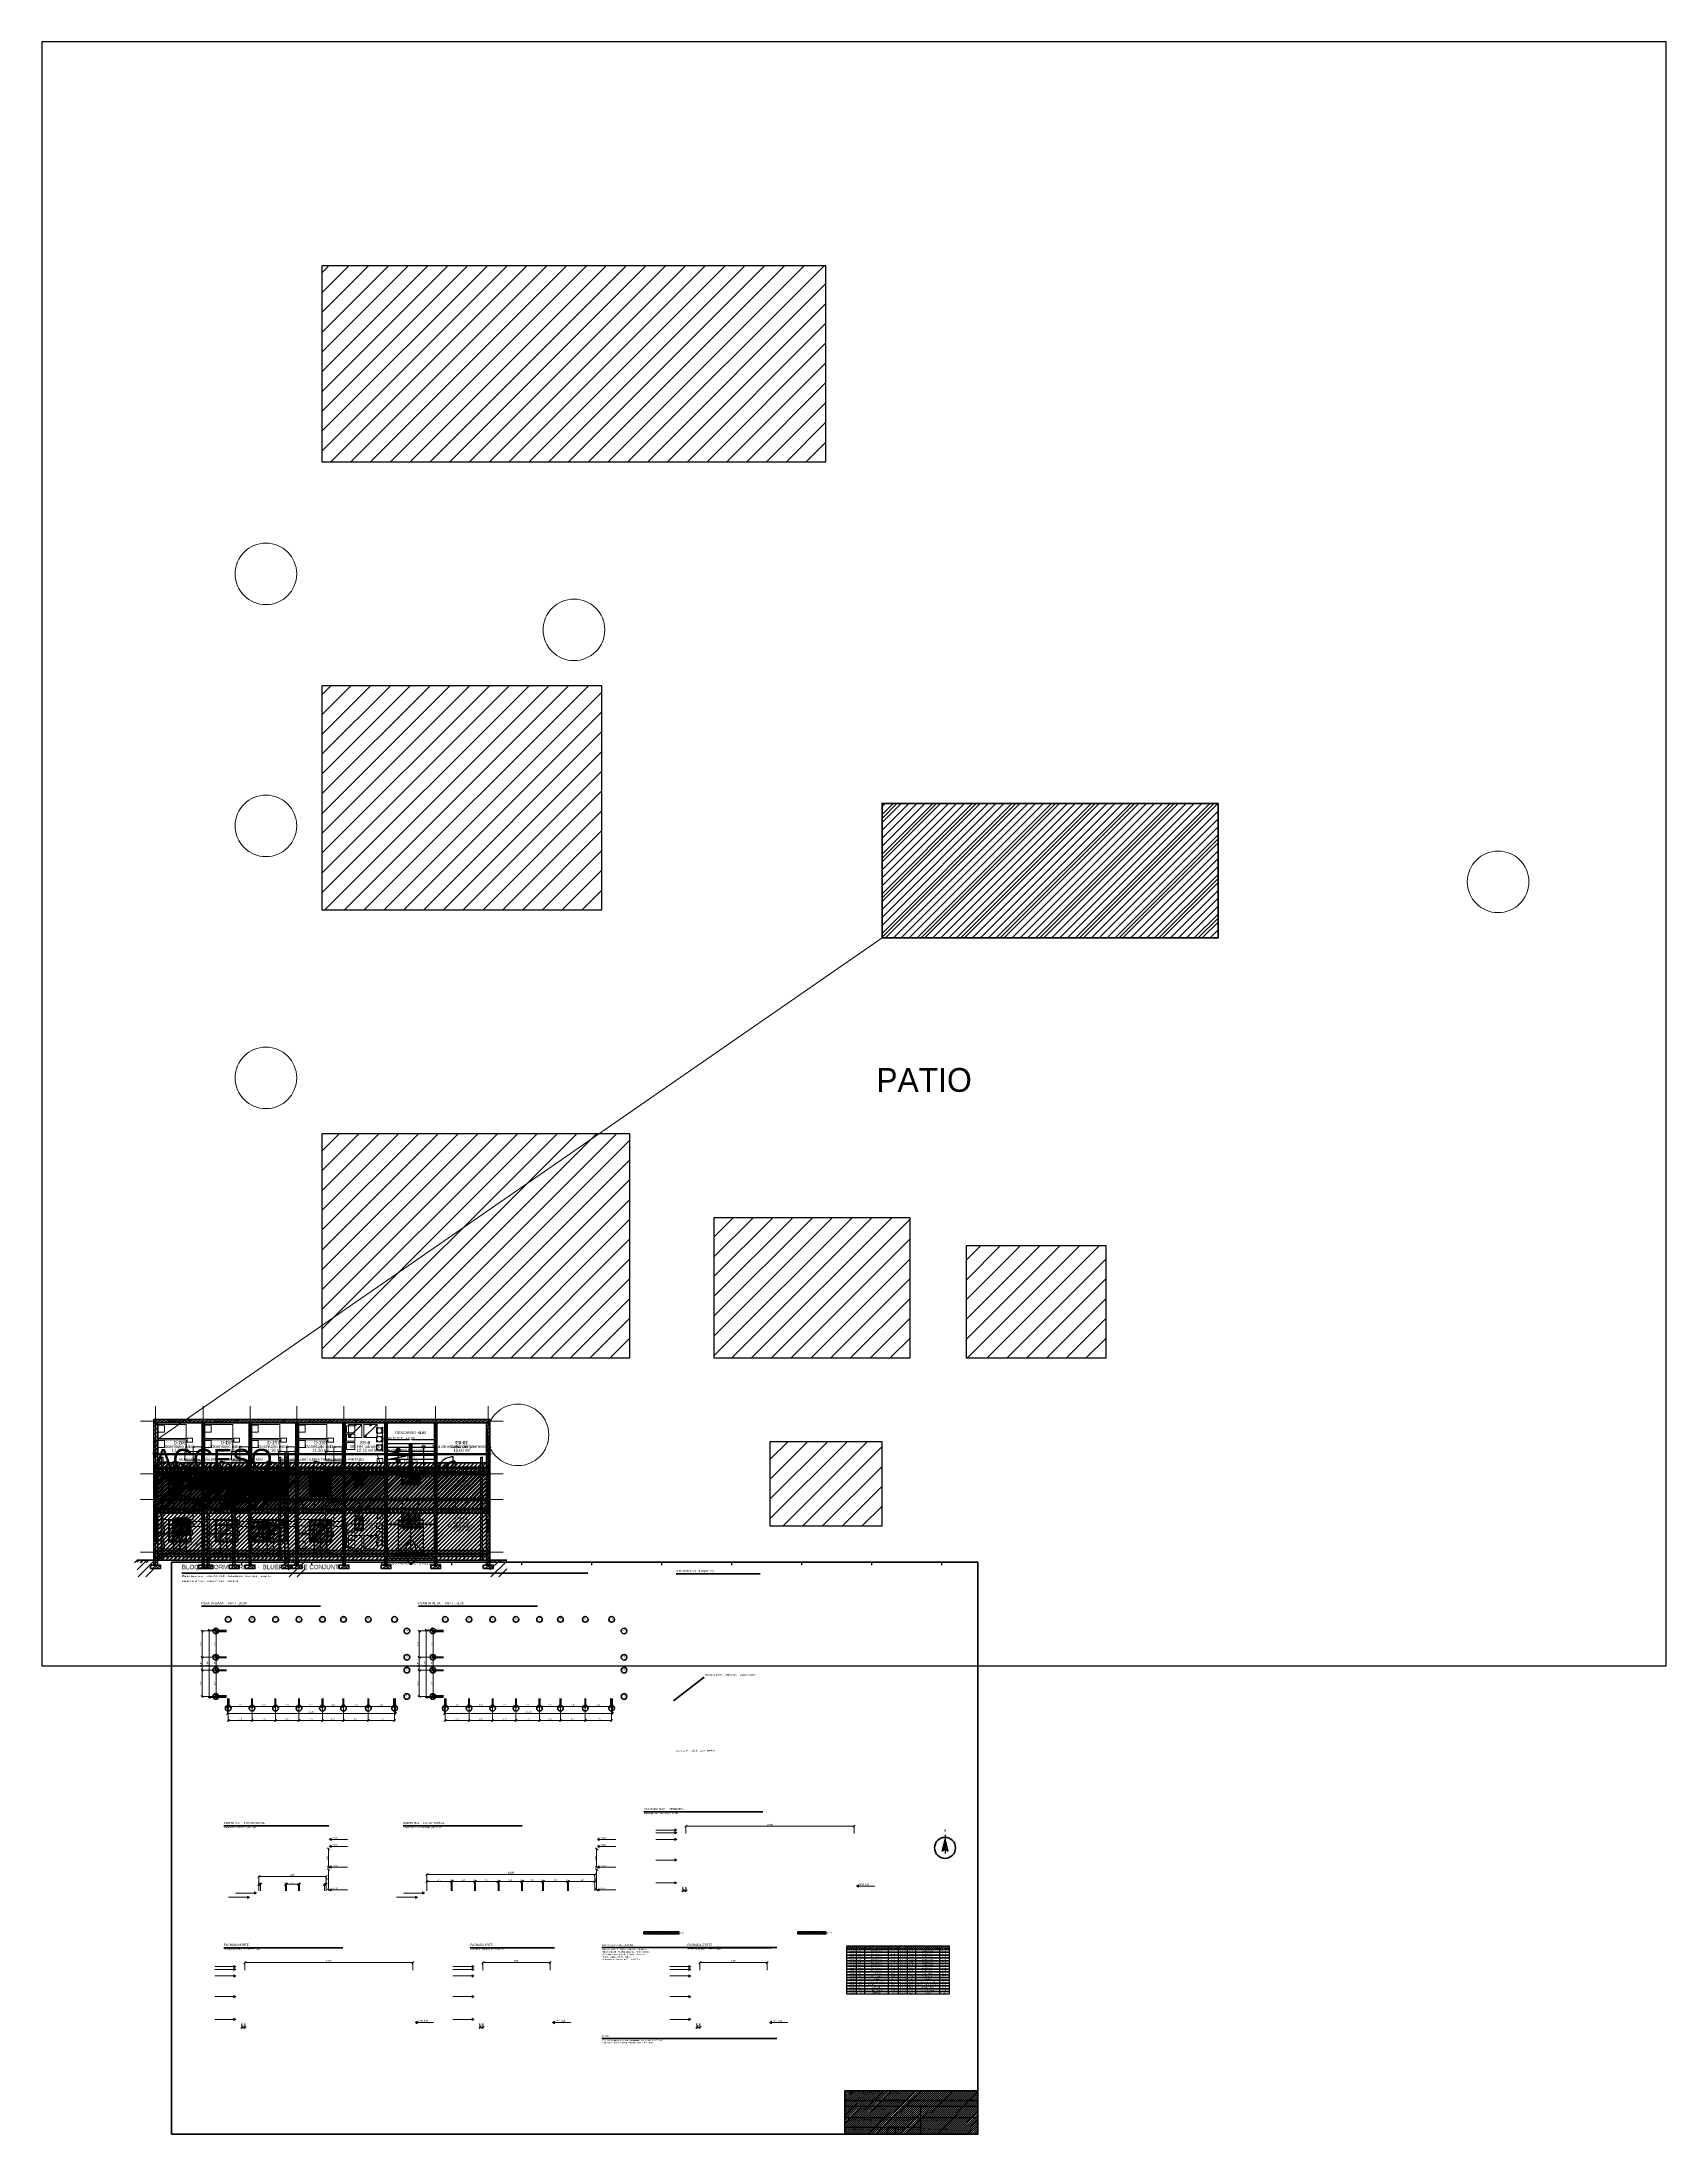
# Model space of a CAD drawing. Header units: metres. Extents: x -8 to 108, y -41 to 108.
import ezdxf
from ezdxf.enums import TextEntityAlignment as Align

# ---------------------------------------------------------------- set-up
doc = ezdxf.new("R2010")
doc.units = ezdxf.units.M
for name, color, linetype, lineweight in [('arbol', 7, 'CONTINUOUS', 18), ('carpinteria', 7, 'CONTINUOUS', 25), ('cota', 7, 'CONTINUOUS', 13), ('cota-texto', 7, 'CONTINUOUS', 5), ('destacado', 7, 'CONTINUOUS', 40), ('edificio', 7, 'CONTINUOUS', 25), ('eje', 7, 'CONTINUOUS', 13), ('fondo', 7, 'CONTINUOUS', 5), ('hatch', 7, 'CONTINUOUS', 9), ('hatch-2', 7, 'CONTINUOUS', 9), ('hormigon', 7, 'CONTINUOUS', 30), ('marco', 7, 'CONTINUOUS', 70), ('marco-fino', 7, 'CONTINUOUS', 25), ('marco-medio', 7, 'CONTINUOUS', 40), ('mobiliario', 7, 'CONTINUOUS', 18), ('muro-corte', 7, 'CONTINUOUS', 60), ('muro-fill', 7, 'CONTINUOUS', 25), ('muro-visto', 7, 'CONTINUOUS', 35), ('nivel', 7, 'CONTINUOUS', 20), ('proyeccion', 7, 'CONTINUOUS', 15), ('sanitario', 7, 'CONTINUOUS', 20), ('sombra', 7, 'CONTINUOUS', 5), ('tabique-fill', 7, 'CONTINUOUS', 30), ('terreno', 7, 'CONTINUOUS', 35), ('texto', 7, 'CONTINUOUS', 5), ('texto-suave', 7, 'CONTINUOUS', 5), ('vidrio', 7, 'CONTINUOUS', 18)]:
    doc.layers.add(name, color=color, linetype=linetype, lineweight=lineweight)

msp = doc.modelspace()

# ---------------------------------------------------------------- linework, layer by layer
at = {"layer": 'arbol'}
for centre in [(8, 70), (30, 66), (8, 52), (96, 48), (8, 34), (26, 8.5)]:
    msp.add_circle(centre, 2.2, dxfattribs=at)
at = {"layer": 'carpinteria'}
for p, q in [((1.1, 9.6), (2.6, 9.6)), ((1.1, 9.35), (1.1, 9.6)), ((1.1, 9.6), (2.6, 9.6)), ((1.1, 9.35), (1.1, 9.6)), ((1.1, 9.35), (2.6, 9.35)), ((1.1, 9.35), (2.6, 9.35)), ((2.6, 9.35), (2.6, 9.6)), ((2.6, 9.35), (2.6, 9.6)), ((4.45, 9.6), (5.95, 9.6)), ((4.45, 9.35), (4.45, 9.6)), ((4.45, 9.6), (5.95, 9.6)), ((4.45, 9.35), (4.45, 9.6)), ((4.45, 9.35), (5.95, 9.35)), ((4.45, 9.35), (5.95, 9.35)), ((5.95, 9.35), (5.95, 9.6)), ((5.95, 9.35), (5.95, 9.6)), ((7.8, 9.6), (9.3, 9.6)), ((7.8, 9.35), (7.8, 9.6)), ((7.8, 9.6), (9.3, 9.6)), ((7.8, 9.35), (7.8, 9.6)), ((7.8, 9.35), (9.3, 9.35)), ((7.8, 9.35), (9.3, 9.35)), ((9.3, 9.35), (9.3, 9.6)), ((9.3, 9.35), (9.3, 9.6)), ((11.15, 9.6), (12.65, 9.6)), ((11.15, 9.35), (11.15, 9.6)), ((11.15, 9.6), (12.65, 9.6)), ((11.15, 9.35), (11.15, 9.6)), ((11.15, 9.35), (12.65, 9.35)), ((11.15, 9.35), (12.65, 9.35)), ((12.65, 9.35), (12.65, 9.6)), ((12.65, 9.35), (12.65, 9.6)), ((14.4, 9.6), (14.9, 9.6)), ((14.4, 9.35), (14.4, 9.6)), ((14.4, 9.6), (14.9, 9.6)), ((14.4, 9.35), (14.4, 9.6)), ((14.4, 9.35), (14.9, 9.35)), ((14.4, 9.35), (14.9, 9.35)), ((14.9, 9.35), (14.9, 9.6)), ((14.9, 9.35), (14.9, 9.6)), ((17.75, 9.6), (18.95, 9.6)), ((17.75, 9.35), (17.75, 9.6)), ((17.75, 9.6), (18.95, 9.6)), ((17.75, 9.35), (17.75, 9.6)), ((17.75, 9.35), (18.95, 9.35)), ((17.75, 9.35), (18.95, 9.35)), ((18.95, 9.35), (18.95, 9.6)), ((18.95, 9.35), (18.95, 9.6)), ((0, 6.95), (0, 8.15)), ((0, 8.15), (0.25, 8.15)), ((0, 6.95), (0, 8.15)), ((0, 8.15), (0.25, 8.15)), ((0.25, 6.95), (0.25, 8.15)), ((0.25, 6.95), (0.25, 8.15)), ((17.45, 5.9), (17.45, 7.59)), ((19.25, 7.64), (19.25, 6)), ((19.25, 7.64), (19.25, 6)), ((23.75, 6.8), (23.75, 8.3)), ((23.75, 8.3), (24, 8.3)), ((23.75, 6.1), (23.75, 8.1)), ((23.75, 8.1), (24, 8.1)), ((24, 6.8), (24, 8.3)), ((24, 6.1), (24, 8.1)), ((0, 6.95), (0.25, 6.95)), ((0, 6.95), (0.25, 6.95)), ((0.54, -0.45), (0.54, 6.9)), ((0.54, 6.9), (0.66, 6.9)), ((0.54, -0.45), (0.54, 6.9)), ((0.54, 6.9), (0.66, 6.9)), ((0.54, -0.45), (0.54, 6.9)), ((0.54, 6.9), (0.66, 6.9)), ((0.54, -0.45), (0.54, 6.9)), ((0.54, 6.9), (0.66, 6.9)), ((0.66, -0.45), (0.66, 6.9)), ((0.66, -0.45), (0.66, 6.9)), ((0.66, -0.45), (0.66, 6.9)), ((0.66, -0.45), (0.66, 6.9)), ((1.4, 5.72), (1.4, 6.62)), ((1.4, 5.72), (1.4, 6.62)), ((4.75, 5.72), (4.75, 6.62)), ((4.75, 5.72), (4.75, 6.62)), ((8.1, 5.72), (8.1, 6.62)), ((8.1, 5.72), (8.1, 6.62)), ((8.94, -0.45), (8.94, 6.9)), ((8.94, 6.9), (9.06, 6.9)), ((8.94, -0.45), (8.94, 6.9)), ((8.94, 6.9), (9.06, 6.9)), ((9.06, -0.45), (9.06, 6.9)), ((9.06, -0.45), (9.06, 6.9)), ((11.45, 5.72), (11.45, 6.62)), ((11.45, 5.72), (11.45, 6.62)), ((14.68, 5.72), (14.68, 6.53)), ((14.68, 5.72), (14.68, 6.53)), ((17.45, 5.9), (17.45, 6.75)), ((21.38, 5.72), (21.38, 6.92)), ((21.52, 5.72), (21.52, 6.62)), ((23.34, -0.45), (23.34, 6.9)), ((23.34, 6.9), (23.46, 6.9)), ((23.34, -0.45), (23.34, 6.9)), ((23.34, 6.9), (23.46, 6.9)), ((23.46, -0.45), (23.46, 6.9)), ((23.46, -0.45), (23.46, 6.9)), ((23.75, 6.8), (24, 6.8)), ((23.75, 6.1), (24, 6.1)), ((0.05, 5.65), (0.2, 5.65)), ((0.12, 4.15), (0.12, 5.65)), ((1.1, 5.3), (2.6, 5.3)), ((1.1, 5.3), (2.6, 5.3)), ((1.12, 5.65), (2.58, 5.65)), ((1.4, 5.72), (1.4, 5.72)), ((1.4, 5.72), (1.4, 5.72)), ((1.4, 5.2), (2.6, 5.2)), ((1.55, 5.4), (2.45, 5.4)), ((1.85, 4.15), (1.85, 5.65)), ((1.85, 4.15), (1.85, 5.65)), ((1.85, 4.15), (1.85, 5.65)), ((2, 4.15), (2, 5.55)), ((4.45, 5.3), (5.95, 5.3)), ((4.45, 5.3), (5.95, 5.3)), ((4.47, 5.65), (5.93, 5.65)), ((4.75, 5.72), (4.75, 5.72)), ((4.75, 5.72), (4.75, 5.72)), ((5.2, 4.15), (5.2, 5.65)), ((5.2, 4.15), (5.2, 5.65)), ((5.2, 4.15), (5.2, 5.65)), ((6.1, 5.35), (8.1, 5.35)), ((6.95, 5.2), (8.15, 5.2)), ((7.1, 4), (7.1, 5.7)), ((7.55, 4.15), (7.55, 5.55)), ((7.8, 5.3), (9.3, 5.3)), ((7.8, 5.3), (9.3, 5.3)), ((7.82, 5.65), (9.28, 5.65)), ((8.1, 5.72), (8.1, 5.72)), ((8.1, 5.72), (8.1, 5.72)), ((8.55, 4.15), (8.55, 5.65)), ((8.55, 4.15), (8.55, 5.65)), ((8.55, 4.15), (8.55, 5.65)), ((9.4, 5.65), (9.55, 5.65)), ((9.47, 4.15), (9.47, 5.65)), ((11.15, 5.3), (12.65, 5.3)), ((11.15, 5.3), (12.65, 5.3)), ((11.17, 5.65), (12.63, 5.65)), ((11.45, 5.72), (11.45, 5.72)), ((11.45, 5.72), (11.45, 5.72)), ((11.9, 4.15), (11.9, 5.65)), ((11.9, 4.15), (11.9, 5.65)), ((11.9, 4.15), (11.9, 5.65)), ((14.4, 5.4), (14.9, 5.4)), ((14.4, 5.4), (14.9, 5.4)), ((14.68, 5.72), (14.68, 5.72)), ((14.68, 5.72), (14.68, 5.72)), ((17.75, 5.5), (18.95, 5.5)), ((18.35, 5), (18.35, 5.85)), ((21.38, 5.72), (21.38, 5.72)), ((21.52, 5.72), (21.52, 5.72)), ((0.05, 4.15), (0.2, 4.15)), ((1.12, 4.15), (2.58, 4.15)), ((1.4, 3.88), (1.4, 2.98)), ((1.4, 3.88), (1.4, 3.88)), ((1.4, 3.88), (1.4, 2.98)), ((1.4, 3.88), (1.4, 3.88)), ((4.47, 4.15), (5.93, 4.15)), ((4.75, 3.88), (4.75, 2.98)), ((4.75, 3.88), (4.75, 3.88)), ((4.75, 3.88), (4.75, 2.98)), ((4.75, 3.88), (4.75, 3.88)), ((7.82, 4.15), (9.28, 4.15)), ((8.1, 3.88), (8.1, 2.98)), ((8.1, 3.88), (8.1, 3.88)), ((8.1, 3.88), (8.1, 2.98)), ((8.1, 3.88), (8.1, 3.88)), ((9.4, 4.15), (9.55, 4.15)), ((11.17, 4.15), (12.63, 4.15)), ((11.45, 3.88), (11.45, 2.98)), ((11.45, 3.88), (11.45, 3.88)), ((11.45, 3.88), (11.45, 2.98)), ((11.45, 3.88), (11.45, 3.88)), ((14.42, 3.2), (14.88, 3.2)), ((14.65, 1.7), (14.65, 3.2)), ((14.68, 3.88), (14.68, 3.08)), ((14.68, 3.88), (14.68, 3.88)), ((14.68, 3.88), (14.68, 3.08)), ((14.68, 3.88), (14.68, 3.88)), ((17.75, 3.88), (17.75, 2.67)), ((17.75, 3.88), (17.75, 3.88)), ((21.52, 3.88), (21.52, 2.98)), ((21.52, 3.88), (21.52, 3.88)), ((21.52, 3.88), (21.52, 2.98)), ((21.52, 3.88), (21.52, 3.88)), ((0, 1.4), (0, 2.6)), ((0, 2.6), (0.25, 2.6)), ((0, 1.4), (0, 2.6)), ((0, 2.6), (0.25, 2.6)), ((0.05, 2.4), (0.2, 2.4)), ((0.12, 0.9), (0.12, 2.4)), ((0.25, 1.4), (0.25, 2.6)), ((0.25, 1.4), (0.25, 2.6)), ((1.1, 2.05), (2.6, 2.05)), ((1.1, 2.05), (2.6, 2.05)), ((1.12, 2.4), (2.58, 2.4)), ((1.4, 1.95), (2.6, 1.95)), ((1.42, 2.1), (2.28, 2.1)), ((1.42, 2.1), (2.28, 2.1)), ((1.55, 2.15), (2.45, 2.15)), ((1.85, 0.9), (1.85, 2.4)), ((1.85, 0.9), (1.85, 2.4)), ((1.85, 0.9), (1.85, 2.4)), ((1.85, 0), (1.85, 2.1)), ((1.85, 0), (1.85, 2.1)), ((2, 0.9), (2, 2.3)), ((4.45, 2.05), (5.95, 2.05)), ((4.45, 2.05), (5.95, 2.05)), ((4.47, 2.4), (5.93, 2.4)), ((4.77, 2.1), (5.63, 2.1)), ((4.77, 2.1), (5.63, 2.1)), ((5.2, 0.9), (5.2, 2.4)), ((5.2, 0.9), (5.2, 2.4)), ((5.2, 0.9), (5.2, 2.4)), ((5.2, 0), (5.2, 2.1)), ((5.2, 0), (5.2, 2.1)), ((6.8, 1.85), (8.3, 1.85)), ((6.95, 1.95), (8.15, 1.95)), ((7.55, 0.9), (7.55, 2.3)), ((7.55, 1), (7.55, 2.2)), ((7.8, 2.05), (9.3, 2.05)), ((7.8, 2.05), (9.3, 2.05)), ((7.82, 2.4), (9.28, 2.4)), ((8.12, 2.1), (8.98, 2.1)), ((8.12, 2.1), (8.98, 2.1)), ((8.55, 0.9), (8.55, 2.4)), ((8.55, 0.9), (8.55, 2.4)), ((8.55, 0.9), (8.55, 2.4)), ((8.55, 0), (8.55, 2.1)), ((8.55, 0), (8.55, 2.1)), ((9.4, 2.4), (9.55, 2.4)), ((9.47, 0.9), (9.47, 2.4)), ((11.15, 2.05), (12.65, 2.05)), ((11.15, 2.05), (12.65, 2.05)), ((11.17, 2.4), (12.63, 2.4)), ((11.47, 2.1), (12.33, 2.1)), ((11.47, 2.1), (12.33, 2.1)), ((11.9, 0.9), (11.9, 2.4)), ((11.9, 0.9), (11.9, 2.4)), ((11.9, 0.9), (11.9, 2.4)), ((11.9, 0), (11.9, 2.1)), ((11.9, 0), (11.9, 2.1)), ((14.4, 2.15), (14.9, 2.15)), ((14.4, 2.15), (14.9, 2.15)), ((14.42, 2.5), (14.88, 2.5)), ((14.42, 1.7), (14.88, 1.7)), ((14.42, 1.7), (14.88, 1.7)), ((14.65, 1.7), (14.65, 2.5)), ((17.5, 1.95), (19.2, 1.95)), ((17.75, 2.5), (18.95, 2.5)), ((18.35, 1.9), (18.35, 2.85)), ((18.35, 0), (18.35, 2.4)), ((23.75, 1.55), (23.75, 2.45)), ((23.75, 2.45), (24, 2.45)), ((23.75, 1.55), (23.75, 2.45)), ((23.75, 2.45), (24, 2.45)), ((23.75, 1.55), (24, 1.55)), ((23.75, 1.55), (24, 1.55)), ((24, 1.55), (24, 2.45)), ((24, 1.55), (24, 2.45)), ((0, 1.4), (0.25, 1.4)), ((0, 1.4), (0.25, 1.4)), ((0.05, 0.9), (0.2, 0.9)), ((1.1, 0.25), (2.6, 0.25)), ((1.1, 0), (1.1, 0.25)), ((1.1, 0.25), (2.6, 0.25)), ((1.1, 0), (1.1, 0.25)), ((1.1, 0), (2.6, 0)), ((1.1, 0), (2.6, 0)), ((1.12, 0.9), (2.58, 0.9)), ((1.42, 0), (2.28, 0)), ((1.42, 0), (2.28, 0)), ((2.6, 0), (2.6, 0.25)), ((2.6, 0), (2.6, 0.25)), ((4.45, 0.25), (5.95, 0.25)), ((4.45, 0), (4.45, 0.25)), ((4.45, 0.25), (5.95, 0.25)), ((4.45, 0), (4.45, 0.25)), ((4.45, 0), (5.95, 0)), ((4.45, 0), (5.95, 0)), ((4.47, 0.9), (5.93, 0.9)), ((4.77, 0), (5.63, 0)), ((4.77, 0), (5.63, 0)), ((5.95, 0), (5.95, 0.25)), ((5.95, 0), (5.95, 0.25)), ((7.8, 0.25), (9.3, 0.25)), ((7.8, 0), (7.8, 0.25)), ((7.8, 0.25), (9.3, 0.25)), ((7.8, 0), (7.8, 0.25)), ((7.8, 0), (9.3, 0)), ((7.8, 0), (9.3, 0)), ((7.82, 0.9), (9.28, 0.9)), ((8.12, 0), (8.98, 0)), ((8.12, 0), (8.98, 0)), ((9.3, 0), (9.3, 0.25)), ((9.3, 0), (9.3, 0.25)), ((9.4, 0.9), (9.55, 0.9)), ((11.15, 0.25), (12.65, 0.25)), ((11.15, 0), (11.15, 0.25)), ((11.15, 0.25), (12.65, 0.25)), ((11.15, 0), (11.15, 0.25)), ((11.15, 0), (12.65, 0)), ((11.15, 0), (12.65, 0)), ((11.17, 0.9), (12.63, 0.9)), ((11.47, 0), (12.33, 0)), ((11.47, 0), (12.33, 0)), ((12.65, 0), (12.65, 0.25)), ((12.65, 0), (12.65, 0.25)), ((14.4, 0.25), (14.9, 0.25)), ((14.4, 0), (14.4, 0.25)), ((14.4, 0.25), (14.9, 0.25)), ((14.4, 0), (14.4, 0.25)), ((14.4, 0), (14.9, 0)), ((14.4, 0), (14.9, 0)), ((14.9, 0), (14.9, 0.25)), ((14.9, 0), (14.9, 0.25)), ((17.45, 0.12), (18.35, 1.02)), ((17.45, 0.12), (17.45, 0.12)), ((19.25, 0.12), (18.35, 1.02)), ((19.25, 0.12), (19.25, 0.12))]:
    msp.add_line(p, q, dxfattribs=at)
for points in [[(17.45, 7.59), (17.29, 7.43), (17.61, 7.43)], [(17.45, 7.59), (17.29, 7.43), (17.61, 7.43)], [(17.45, 6.75), (17.29, 6.59), (17.61, 6.59)], [(17.45, 6.75), (17.29, 6.59), (17.61, 6.59)], [(19.25, 6), (19.09, 6.16), (19.41, 6.16)], [(19.25, 6), (19.09, 6.16), (19.41, 6.16)], [(19.25, 6), (19.09, 6.16), (19.41, 6.16)], [(19.25, 6), (19.09, 6.16), (19.41, 6.16)], [(0.05, 4.15), (0.2, 4.15), (0.2, 5.65), (0.05, 5.65)], [(1.1, 4.15), (2.6, 4.15), (2.6, 5.65), (1.1, 5.65)], [(1.1, 4.15), (2.6, 4.15), (2.6, 5.65), (1.1, 5.65)], [(1.4, 4.15), (2.6, 4.15), (2.6, 5.55), (1.4, 5.55)], [(1.55, 4.75), (2.45, 4.75), (2.45, 5.75), (1.55, 5.75)], [(4.45, 4.15), (5.95, 4.15), (5.95, 5.65), (4.45, 5.65)], [(4.45, 4.15), (5.95, 4.15), (5.95, 5.65), (4.45, 5.65)], [(6.1, 4), (8.1, 4), (8.1, 5.7), (6.1, 5.7)], [(6.95, 4.15), (8.15, 4.15), (8.15, 5.55), (6.95, 5.55)], [(7.8, 4.15), (9.3, 4.15), (9.3, 5.65), (7.8, 5.65)], [(7.8, 4.15), (9.3, 4.15), (9.3, 5.65), (7.8, 5.65)], [(9.4, 4.15), (9.55, 4.15), (9.55, 5.65), (9.4, 5.65)], [(11.15, 4.15), (12.65, 4.15), (12.65, 5.65), (11.15, 5.65)], [(11.15, 4.15), (12.65, 4.15), (12.65, 5.65), (11.15, 5.65)], [(14.4, 4.95), (14.9, 4.95), (14.9, 5.75), (14.4, 5.75)], [(14.4, 4.95), (14.9, 4.95), (14.9, 5.75), (14.4, 5.75)], [(17.75, 5), (18.95, 5), (18.95, 5.85), (17.75, 5.85)], [(0.05, 0.9), (0.2, 0.9), (0.2, 2.4), (0.05, 2.4)], [(1.1, 0.9), (2.6, 0.9), (2.6, 2.4), (1.1, 2.4)], [(1.1, 0.9), (2.6, 0.9), (2.6, 2.4), (1.1, 2.4)], [(1.4, 0.9), (2.6, 0.9), (2.6, 2.3), (1.4, 2.3)], [(1.55, 1.5), (2.45, 1.5), (2.45, 2.5), (1.55, 2.5)], [(4.45, 0.9), (5.95, 0.9), (5.95, 2.4), (4.45, 2.4)], [(4.45, 0.9), (5.95, 0.9), (5.95, 2.4), (4.45, 2.4)], [(6.8, 1), (8.3, 1), (8.3, 2.2), (6.8, 2.2)], [(6.95, 0.9), (8.15, 0.9), (8.15, 2.3), (6.95, 2.3)], [(7.8, 0.9), (9.3, 0.9), (9.3, 2.4), (7.8, 2.4)], [(7.8, 0.9), (9.3, 0.9), (9.3, 2.4), (7.8, 2.4)], [(9.4, 0.9), (9.55, 0.9), (9.55, 2.4), (9.4, 2.4)], [(11.15, 0.9), (12.65, 0.9), (12.65, 2.4), (11.15, 2.4)], [(11.15, 0.9), (12.65, 0.9), (12.65, 2.4), (11.15, 2.4)], [(14.4, 1.7), (14.9, 1.7), (14.9, 2.5), (14.4, 2.5)], [(14.4, 1.7), (14.9, 1.7), (14.9, 2.5), (14.4, 2.5)], [(17.45, 0), (19.25, 0), (19.25, 2.4), (17.45, 2.4)], [(17.75, 1.9), (18.95, 1.9), (18.95, 2.85), (17.75, 2.85)]]:
    msp.add_lwpolyline(points, close=True, dxfattribs=at)
for points in [[(1.4, 6.62), (1.5, 6.62), (1.6, 6.6), (1.7, 6.57), (1.79, 6.54), (1.88, 6.49), (1.96, 6.43), (2.04, 6.36), (2.1, 6.29), (2.16, 6.2), (2.21, 6.12), (2.25, 6.02), (2.28, 5.93), (2.29, 5.83), (2.3, 5.72)], [(1.4, 6.62), (1.5, 6.62), (1.6, 6.6), (1.7, 6.57), (1.79, 6.54), (1.88, 6.49), (1.96, 6.43), (2.04, 6.36), (2.1, 6.29), (2.16, 6.2), (2.21, 6.12), (2.25, 6.02), (2.28, 5.93), (2.29, 5.83), (2.3, 5.72)], [(4.75, 6.62), (4.85, 6.62), (4.95, 6.6), (5.05, 6.57), (5.14, 6.54), (5.23, 6.49), (5.31, 6.43), (5.39, 6.36), (5.45, 6.29), (5.51, 6.2), (5.56, 6.12), (5.6, 6.02), (5.63, 5.93), (5.64, 5.83), (5.65, 5.72)], [(4.75, 6.62), (4.85, 6.62), (4.95, 6.6), (5.05, 6.57), (5.14, 6.54), (5.23, 6.49), (5.31, 6.43), (5.39, 6.36), (5.45, 6.29), (5.51, 6.2), (5.56, 6.12), (5.6, 6.02), (5.63, 5.93), (5.64, 5.83), (5.65, 5.72)], [(8.1, 6.62), (8.2, 6.62), (8.3, 6.6), (8.4, 6.57), (8.49, 6.54), (8.58, 6.49), (8.66, 6.43), (8.74, 6.36), (8.8, 6.29), (8.86, 6.2), (8.91, 6.12), (8.95, 6.02), (8.98, 5.93), (8.99, 5.83), (9, 5.72)], [(8.1, 6.62), (8.2, 6.62), (8.3, 6.6), (8.4, 6.57), (8.49, 6.54), (8.58, 6.49), (8.66, 6.43), (8.74, 6.36), (8.8, 6.29), (8.86, 6.2), (8.91, 6.12), (8.95, 6.02), (8.98, 5.93), (8.99, 5.83), (9, 5.72)], [(11.45, 6.62), (11.55, 6.62), (11.65, 6.6), (11.75, 6.57), (11.84, 6.54), (11.93, 6.49), (12.01, 6.43), (12.09, 6.36), (12.15, 6.29), (12.21, 6.2), (12.26, 6.12), (12.3, 6.02), (12.33, 5.93), (12.34, 5.83), (12.35, 5.72)], [(11.45, 6.62), (11.55, 6.62), (11.65, 6.6), (11.75, 6.57), (11.84, 6.54), (11.93, 6.49), (12.01, 6.43), (12.09, 6.36), (12.15, 6.29), (12.21, 6.2), (12.26, 6.12), (12.3, 6.02), (12.33, 5.93), (12.34, 5.83), (12.35, 5.72)], [(14.68, 6.53), (14.59, 6.52), (14.5, 6.5), (14.41, 6.48), (14.33, 6.45), (14.25, 6.4), (14.18, 6.35), (14.11, 6.29), (14.05, 6.22), (14, 6.15), (13.95, 6.07), (13.92, 5.99), (13.9, 5.9), (13.88, 5.81), (13.88, 5.72)], [(14.68, 6.53), (14.59, 6.52), (14.5, 6.5), (14.41, 6.48), (14.33, 6.45), (14.25, 6.4), (14.18, 6.35), (14.11, 6.29), (14.05, 6.22), (14, 6.15), (13.95, 6.07), (13.92, 5.99), (13.9, 5.9), (13.88, 5.81), (13.88, 5.72)], [(21.38, 6.92), (21.24, 6.92), (21.11, 6.89), (20.98, 6.86), (20.85, 6.81), (20.74, 6.74), (20.63, 6.66), (20.53, 6.57), (20.44, 6.47), (20.36, 6.36), (20.29, 6.25), (20.24, 6.12), (20.21, 5.99), (20.18, 5.86), (20.18, 5.72)], [(21.52, 6.62), (21.42, 6.62), (21.32, 6.6), (21.23, 6.57), (21.13, 6.54), (21.05, 6.49), (20.96, 6.43), (20.89, 6.36), (20.82, 6.29), (20.76, 6.2), (20.71, 6.12), (20.68, 6.02), (20.65, 5.93), (20.63, 5.83), (20.62, 5.72)], [(1.4, 2.98), (1.3, 2.98), (1.2, 3), (1.1, 3.03), (1.01, 3.06), (0.92, 3.11), (0.84, 3.17), (0.76, 3.24), (0.7, 3.31), (0.64, 3.4), (0.59, 3.48), (0.55, 3.58), (0.52, 3.67), (0.51, 3.77), (0.5, 3.88)], [(1.4, 2.98), (1.3, 2.98), (1.2, 3), (1.1, 3.03), (1.01, 3.06), (0.92, 3.11), (0.84, 3.17), (0.76, 3.24), (0.7, 3.31), (0.64, 3.4), (0.59, 3.48), (0.55, 3.58), (0.52, 3.67), (0.51, 3.77), (0.5, 3.88)], [(4.75, 2.98), (4.65, 2.98), (4.55, 3), (4.45, 3.03), (4.36, 3.06), (4.27, 3.11), (4.19, 3.17), (4.11, 3.24), (4.05, 3.31), (3.99, 3.4), (3.94, 3.48), (3.9, 3.58), (3.87, 3.67), (3.86, 3.77), (3.85, 3.88)], [(4.75, 2.98), (4.65, 2.98), (4.55, 3), (4.45, 3.03), (4.36, 3.06), (4.27, 3.11), (4.19, 3.17), (4.11, 3.24), (4.05, 3.31), (3.99, 3.4), (3.94, 3.48), (3.9, 3.58), (3.87, 3.67), (3.86, 3.77), (3.85, 3.88)], [(8.1, 2.98), (8, 2.98), (7.9, 3), (7.8, 3.03), (7.71, 3.06), (7.62, 3.11), (7.54, 3.17), (7.46, 3.24), (7.4, 3.31), (7.34, 3.4), (7.29, 3.48), (7.25, 3.58), (7.22, 3.67), (7.21, 3.77), (7.2, 3.88)], [(8.1, 2.98), (8, 2.98), (7.9, 3), (7.8, 3.03), (7.71, 3.06), (7.62, 3.11), (7.54, 3.17), (7.46, 3.24), (7.4, 3.31), (7.34, 3.4), (7.29, 3.48), (7.25, 3.58), (7.22, 3.67), (7.21, 3.77), (7.2, 3.88)], [(11.45, 2.98), (11.35, 2.98), (11.25, 3), (11.15, 3.03), (11.06, 3.06), (10.97, 3.11), (10.89, 3.17), (10.81, 3.24), (10.75, 3.31), (10.69, 3.4), (10.64, 3.48), (10.6, 3.58), (10.57, 3.67), (10.56, 3.77), (10.55, 3.88)], [(11.45, 2.98), (11.35, 2.98), (11.25, 3), (11.15, 3.03), (11.06, 3.06), (10.97, 3.11), (10.89, 3.17), (10.81, 3.24), (10.75, 3.31), (10.69, 3.4), (10.64, 3.48), (10.6, 3.58), (10.57, 3.67), (10.56, 3.77), (10.55, 3.88)], [(14.68, 3.08), (14.76, 3.08), (14.85, 3.1), (14.94, 3.12), (15.02, 3.15), (15.1, 3.2), (15.17, 3.25), (15.24, 3.31), (15.3, 3.38), (15.35, 3.45), (15.4, 3.53), (15.43, 3.61), (15.45, 3.7), (15.47, 3.79), (15.47, 3.88)], [(14.68, 3.08), (14.76, 3.08), (14.85, 3.1), (14.94, 3.12), (15.02, 3.15), (15.1, 3.2), (15.17, 3.25), (15.24, 3.31), (15.3, 3.38), (15.35, 3.45), (15.4, 3.53), (15.43, 3.61), (15.45, 3.7), (15.47, 3.79), (15.47, 3.88)], [(17.75, 2.67), (17.88, 2.68), (18.02, 2.71), (18.15, 2.74), (18.27, 2.79), (18.39, 2.86), (18.5, 2.94), (18.6, 3.03), (18.69, 3.13), (18.77, 3.24), (18.83, 3.35), (18.88, 3.48), (18.92, 3.61), (18.94, 3.74), (18.95, 3.88)], [(21.52, 2.98), (21.63, 2.98), (21.73, 3), (21.82, 3.03), (21.92, 3.06), (22, 3.11), (22.09, 3.17), (22.16, 3.24), (22.23, 3.31), (22.29, 3.4), (22.34, 3.48), (22.37, 3.58), (22.4, 3.67), (22.42, 3.77), (22.43, 3.88)], [(21.52, 2.98), (21.63, 2.98), (21.73, 3), (21.82, 3.03), (21.92, 3.06), (22, 3.11), (22.09, 3.17), (22.16, 3.24), (22.23, 3.31), (22.29, 3.4), (22.34, 3.48), (22.37, 3.58), (22.4, 3.67), (22.42, 3.77), (22.43, 3.88)], [(18.35, 1.02), (18.25, 0.92), (18.17, 0.8), (18.1, 0.68), (18.05, 0.55), (18.01, 0.41), (17.99, 0.27), (17.98, 0.12), (17.99, -0.02), (18.01, -0.16), (18.05, -0.3), (18.1, -0.43), (18.17, -0.55), (18.25, -0.67), (18.35, -0.78)], [(18.35, 1.02), (18.45, 0.92), (18.53, 0.8), (18.6, 0.68), (18.65, 0.55), (18.69, 0.41), (18.71, 0.27), (18.72, 0.12), (18.71, -0.02), (18.69, -0.16), (18.65, -0.3), (18.6, -0.43), (18.53, -0.55), (18.45, -0.67), (18.35, -0.78)]]:
    msp.add_lwpolyline(points, dxfattribs=at)
for centre in [(19.25, 7.64), (19.25, 7.64), (17.45, 5.9), (17.45, 5.9)]:
    msp.add_circle(centre, 0.1, dxfattribs=at)
at = {"layer": 'cota'}
for p, q in [((3.38, -5.44), (3.52, -5.59)), ((5.18, -5.51), (3.38, -5.51)), ((3.45, -7.39), (3.45, -5.51)), ((3.88, -5.38), (4.03, -5.53)), ((5.18, -5.45), (3.88, -5.45)), ((3.95, -10.25), (3.95, -5.45)), ((4.38, -5.38), (4.53, -5.53)), ((5.18, -5.45), (4.38, -5.45)), ((4.38, -5.5), (4.53, -5.65)), ((4.38, -5.5), (4.53, -5.65)), ((5.18, -5.58), (4.38, -5.58)), ((5.18, -5.58), (4.38, -5.58)), ((4.45, -5.58), (4.45, -5.45)), ((4.45, -7.35), (4.45, -5.58)), ((18.88, -5.44), (19.03, -5.59)), ((20.68, -5.51), (18.88, -5.51)), ((18.95, -7.39), (18.95, -5.51)), ((19.38, -5.38), (19.53, -5.53)), ((20.68, -5.45), (19.38, -5.45)), ((19.45, -10.25), (19.45, -5.45)), ((19.88, -5.38), (20.03, -5.53)), ((20.68, -5.45), (19.88, -5.45)), ((19.88, -5.5), (20.03, -5.65)), ((19.88, -5.5), (20.03, -5.65)), ((20.68, -5.58), (19.88, -5.58)), ((20.68, -5.58), (19.88, -5.58)), ((19.95, -5.58), (19.95, -5.45)), ((19.95, -7.35), (19.95, -5.58)), ((3.38, -7.31), (3.52, -7.46)), ((3.38, -7.31), (3.52, -7.46)), ((5.18, -7.39), (3.38, -7.39)), ((5.18, -7.39), (3.38, -7.39)), ((3.45, -8.31), (3.45, -7.39)), ((4.38, -7.28), (4.53, -7.43)), ((4.38, -7.28), (4.53, -7.43)), ((4.38, -7.35), (4.53, -7.5)), ((5.18, -7.35), (4.38, -7.35)), ((4.38, -7.35), (4.53, -7.5)), ((5.18, -7.35), (4.38, -7.35)), ((5.18, -7.43), (4.38, -7.43)), ((5.18, -7.43), (4.38, -7.43)), ((4.45, -7.43), (4.45, -7.35)), ((4.45, -8.28), (4.45, -7.43)), ((18.88, -7.31), (19.03, -7.46)), ((18.88, -7.31), (19.03, -7.46)), ((20.68, -7.39), (18.88, -7.39)), ((20.68, -7.39), (18.88, -7.39)), ((18.95, -8.31), (18.95, -7.39)), ((19.88, -7.28), (20.03, -7.43)), ((19.88, -7.28), (20.03, -7.43)), ((19.88, -7.35), (20.03, -7.5)), ((20.68, -7.35), (19.88, -7.35)), ((19.88, -7.35), (20.03, -7.5)), ((20.68, -7.35), (19.88, -7.35)), ((20.68, -7.43), (19.88, -7.43)), ((20.68, -7.43), (19.88, -7.43)), ((19.95, -7.43), (19.95, -7.35)), ((19.95, -8.28), (19.95, -7.43)), ((3.38, -8.24), (3.52, -8.39)), ((3.38, -8.24), (3.52, -8.39)), ((5.18, -8.31), (3.38, -8.31)), ((5.18, -8.31), (3.38, -8.31)), ((3.45, -10.19), (3.45, -8.31)), ((4.38, -8.2), (4.53, -8.35)), ((4.38, -8.2), (4.53, -8.35)), ((4.38, -8.28), (4.53, -8.43)), ((5.18, -8.28), (4.38, -8.28)), ((4.38, -8.28), (4.53, -8.43)), ((5.18, -8.28), (4.38, -8.28)), ((5.18, -8.35), (4.38, -8.35)), ((5.18, -8.35), (4.38, -8.35)), ((4.45, -8.35), (4.45, -8.28)), ((4.45, -10.12), (4.45, -8.35)), ((18.88, -8.24), (19.03, -8.39)), ((18.88, -8.24), (19.03, -8.39)), ((20.68, -8.31), (18.88, -8.31)), ((20.68, -8.31), (18.88, -8.31)), ((18.95, -10.19), (18.95, -8.31)), ((19.88, -8.2), (20.03, -8.35)), ((19.88, -8.2), (20.03, -8.35)), ((19.88, -8.28), (20.03, -8.43)), ((20.68, -8.28), (19.88, -8.28)), ((19.88, -8.28), (20.03, -8.43)), ((20.68, -8.28), (19.88, -8.28)), ((20.68, -8.35), (19.88, -8.35)), ((20.68, -8.35), (19.88, -8.35)), ((19.95, -8.35), (19.95, -8.28)), ((19.95, -10.12), (19.95, -8.35)), ((3.38, -10.11), (3.52, -10.26)), ((5.18, -10.19), (3.38, -10.19)), ((3.88, -10.18), (4.03, -10.33)), ((5.18, -10.25), (3.88, -10.25)), ((4.38, -10.05), (4.53, -10.2)), ((4.38, -10.05), (4.53, -10.2)), ((5.18, -10.12), (4.38, -10.12)), ((5.18, -10.12), (4.38, -10.12)), ((4.38, -10.18), (4.53, -10.33)), ((5.18, -10.25), (4.38, -10.25)), ((4.45, -10.25), (4.45, -10.12)), ((5.25, -10.33), (5.25, -11.48)), ((5.25, -10.33), (5.25, -10.98)), ((5.31, -10.33), (5.31, -11.98)), ((5.38, -10.33), (5.38, -10.98)), ((5.38, -10.33), (5.38, -10.98)), ((6.98, -10.33), (6.98, -10.98)), ((6.98, -10.33), (6.98, -10.98)), ((7.01, -10.33), (7.01, -11.98)), ((7.01, -10.33), (7.01, -11.98)), ((7.05, -10.33), (7.05, -10.98)), ((7.05, -10.33), (7.05, -10.98)), ((8.65, -10.33), (8.65, -10.98)), ((8.65, -10.33), (8.65, -10.98)), ((8.69, -10.33), (8.69, -11.98)), ((8.69, -10.33), (8.69, -11.98)), ((8.72, -10.33), (8.72, -10.98)), ((8.72, -10.33), (8.72, -10.98)), ((10.33, -10.33), (10.33, -10.98)), ((10.33, -10.33), (10.33, -10.98)), ((10.36, -10.33), (10.36, -11.98)), ((10.36, -10.33), (10.36, -11.98)), ((10.4, -10.33), (10.4, -10.98)), ((10.4, -10.33), (10.4, -10.98)), ((12, -10.33), (12, -10.98)), ((12, -10.33), (12, -10.98)), ((12.04, -10.33), (12.04, -11.98)), ((12.04, -10.33), (12.04, -11.98)), ((12.08, -10.33), (12.08, -10.98)), ((12.08, -10.33), (12.08, -10.98)), ((13.5, -10.33), (13.5, -10.98)), ((13.5, -10.33), (13.5, -10.98)), ((13.54, -10.33), (13.54, -11.98)), ((13.54, -10.33), (13.54, -11.98)), ((13.57, -10.33), (13.57, -10.98)), ((13.57, -10.33), (13.57, -10.98)), ((15.28, -10.33), (15.28, -10.98)), ((15.28, -10.33), (15.28, -10.98)), ((15.31, -10.33), (15.31, -11.98)), ((15.31, -10.33), (15.31, -11.98)), ((15.35, -10.33), (15.35, -10.98)), ((15.35, -10.33), (15.35, -10.98)), ((17.12, -10.33), (17.12, -10.98)), ((17.12, -10.33), (17.12, -10.98)), ((17.19, -10.33), (17.19, -11.98)), ((17.25, -10.33), (17.25, -11.48)), ((17.25, -10.33), (17.25, -10.98)), ((18.88, -10.11), (19.03, -10.26)), ((20.68, -10.19), (18.88, -10.19)), ((19.38, -10.18), (19.53, -10.33)), ((20.68, -10.25), (19.38, -10.25)), ((19.88, -10.05), (20.03, -10.2)), ((19.88, -10.05), (20.03, -10.2)), ((20.68, -10.12), (19.88, -10.12)), ((20.68, -10.12), (19.88, -10.12)), ((19.88, -10.18), (20.03, -10.33)), ((20.68, -10.25), (19.88, -10.25)), ((19.95, -10.25), (19.95, -10.12)), ((20.75, -10.33), (20.75, -11.48)), ((20.75, -10.33), (20.75, -10.98)), ((20.81, -10.33), (20.81, -11.98)), ((20.88, -10.33), (20.88, -10.98)), ((20.88, -10.33), (20.88, -10.98)), ((22.48, -10.33), (22.48, -10.98)), ((22.48, -10.33), (22.48, -10.98)), ((22.51, -10.33), (22.51, -11.98)), ((22.51, -10.33), (22.51, -11.98)), ((22.55, -10.33), (22.55, -10.98)), ((22.55, -10.33), (22.55, -10.98)), ((24.15, -10.33), (24.15, -10.98)), ((24.15, -10.33), (24.15, -10.98)), ((24.19, -10.33), (24.19, -11.98)), ((24.19, -10.33), (24.19, -11.98)), ((24.23, -10.33), (24.23, -10.98)), ((24.23, -10.33), (24.23, -10.98)), ((25.83, -10.33), (25.83, -10.98)), ((25.83, -10.33), (25.83, -10.98)), ((25.86, -10.33), (25.86, -11.98)), ((25.86, -10.33), (25.86, -11.98)), ((25.9, -10.33), (25.9, -10.98)), ((25.9, -10.33), (25.9, -10.98)), ((27.5, -10.33), (27.5, -10.98)), ((27.5, -10.33), (27.5, -10.98)), ((27.54, -10.33), (27.54, -11.98)), ((27.54, -10.33), (27.54, -11.98)), ((27.58, -10.33), (27.58, -10.98)), ((27.58, -10.33), (27.58, -10.98)), ((29, -10.33), (29, -10.98)), ((29, -10.33), (29, -10.98)), ((29.04, -10.33), (29.04, -11.98)), ((29.04, -10.33), (29.04, -11.98)), ((29.08, -10.33), (29.08, -10.98)), ((29.08, -10.33), (29.08, -10.98)), ((30.78, -10.33), (30.78, -10.98)), ((30.78, -10.33), (30.78, -10.98)), ((30.81, -10.33), (30.81, -11.98)), ((30.81, -10.33), (30.81, -11.98)), ((30.85, -10.33), (30.85, -10.98)), ((30.85, -10.33), (30.85, -10.98)), ((32.62, -10.33), (32.62, -10.98)), ((32.62, -10.33), (32.62, -10.98)), ((32.69, -10.33), (32.69, -11.98)), ((32.75, -10.33), (32.75, -11.48)), ((32.75, -10.33), (32.75, -10.98)), ((5.18, -10.98), (5.33, -10.83)), ((5.18, -11.48), (5.33, -11.33)), ((5.24, -11.98), (5.39, -11.83)), ((5.25, -10.9), (5.38, -10.9)), ((5.25, -11.4), (17.25, -11.4)), ((5.3, -10.98), (5.45, -10.83)), ((5.3, -10.98), (5.45, -10.83)), ((5.31, -11.9), (7.01, -11.9)), ((5.38, -10.9), (6.98, -10.9)), ((6.9, -10.98), (7.05, -10.83)), ((6.9, -10.98), (7.05, -10.83)), ((6.94, -11.98), (7.09, -11.83)), ((6.94, -11.98), (7.09, -11.83)), ((6.98, -10.98), (7.12, -10.83)), ((6.98, -10.98), (7.12, -10.83)), ((6.98, -10.9), (7.05, -10.9)), ((7.01, -11.9), (8.69, -11.9)), ((7.05, -10.9), (8.65, -10.9)), ((8.58, -10.98), (8.72, -10.83)), ((8.58, -10.98), (8.72, -10.83)), ((8.61, -11.98), (8.76, -11.83)), ((8.61, -11.98), (8.76, -11.83)), ((8.65, -10.98), (8.8, -10.83)), ((8.65, -10.98), (8.8, -10.83)), ((8.65, -10.9), (8.72, -10.9)), ((8.69, -11.9), (10.36, -11.9)), ((8.72, -10.9), (10.33, -10.9)), ((10.25, -10.98), (10.4, -10.83)), ((10.25, -10.98), (10.4, -10.83)), ((10.29, -11.98), (10.44, -11.83)), ((10.29, -11.98), (10.44, -11.83)), ((10.33, -10.98), (10.48, -10.83)), ((10.33, -10.98), (10.48, -10.83)), ((10.33, -10.9), (10.4, -10.9)), ((10.36, -11.9), (12.04, -11.9)), ((10.4, -10.9), (12, -10.9)), ((11.93, -10.98), (12.08, -10.83)), ((11.93, -10.98), (12.08, -10.83)), ((11.96, -11.98), (12.11, -11.83)), ((11.96, -11.98), (12.11, -11.83)), ((12, -10.98), (12.15, -10.83)), ((12, -10.98), (12.15, -10.83)), ((12, -10.9), (12.08, -10.9)), ((12.04, -11.9), (13.54, -11.9)), ((12.08, -10.9), (13.5, -10.9)), ((13.43, -10.98), (13.57, -10.83)), ((13.43, -10.98), (13.57, -10.83)), ((13.46, -11.98), (13.61, -11.83)), ((13.46, -11.98), (13.61, -11.83)), ((13.5, -10.98), (13.65, -10.83)), ((13.5, -10.98), (13.65, -10.83)), ((13.5, -10.9), (13.57, -10.9)), ((13.54, -11.9), (15.31, -11.9)), ((13.57, -10.9), (15.28, -10.9)), ((15.2, -10.98), (15.35, -10.83)), ((15.2, -10.98), (15.35, -10.83)), ((15.24, -11.98), (15.39, -11.83)), ((15.24, -11.98), (15.39, -11.83)), ((15.28, -10.98), (15.43, -10.83)), ((15.28, -10.98), (15.43, -10.83)), ((15.28, -10.9), (15.35, -10.9)), ((15.31, -11.9), (17.19, -11.9)), ((15.35, -10.9), (17.12, -10.9)), ((17.05, -10.98), (17.2, -10.83)), ((17.05, -10.98), (17.2, -10.83)), ((17.11, -11.98), (17.26, -11.83)), ((17.12, -10.9), (17.25, -10.9)), ((17.18, -10.98), (17.32, -10.83)), ((17.18, -11.48), (17.32, -11.33)), ((20.68, -10.98), (20.83, -10.83)), ((20.68, -11.48), (20.83, -11.33)), ((20.74, -11.98), (20.89, -11.83)), ((20.75, -10.9), (20.88, -10.9)), ((20.75, -11.4), (32.75, -11.4)), ((20.8, -10.98), (20.95, -10.83)), ((20.8, -10.98), (20.95, -10.83)), ((20.81, -11.9), (22.51, -11.9)), ((20.88, -10.9), (22.48, -10.9)), ((22.4, -10.98), (22.55, -10.83)), ((22.4, -10.98), (22.55, -10.83)), ((22.44, -11.98), (22.59, -11.83)), ((22.44, -11.98), (22.59, -11.83)), ((22.48, -10.98), (22.62, -10.83)), ((22.48, -10.98), (22.62, -10.83)), ((22.48, -10.9), (22.55, -10.9)), ((22.51, -11.9), (24.19, -11.9)), ((22.55, -10.9), (24.15, -10.9)), ((24.08, -10.98), (24.23, -10.83)), ((24.08, -10.98), (24.23, -10.83)), ((24.11, -11.98), (24.26, -11.83)), ((24.11, -11.98), (24.26, -11.83)), ((24.15, -10.98), (24.3, -10.83)), ((24.15, -10.98), (24.3, -10.83)), ((24.15, -10.9), (24.23, -10.9)), ((24.19, -11.9), (25.86, -11.9)), ((24.23, -10.9), (25.83, -10.9)), ((25.75, -10.98), (25.9, -10.83)), ((25.75, -10.98), (25.9, -10.83)), ((25.79, -11.98), (25.94, -11.83)), ((25.79, -11.98), (25.94, -11.83)), ((25.83, -10.98), (25.98, -10.83)), ((25.83, -10.98), (25.98, -10.83)), ((25.83, -10.9), (25.9, -10.9)), ((25.86, -11.9), (27.54, -11.9)), ((25.9, -10.9), (27.5, -10.9)), ((27.43, -10.98), (27.58, -10.83)), ((27.43, -10.98), (27.58, -10.83)), ((27.46, -11.98), (27.61, -11.83)), ((27.46, -11.98), (27.61, -11.83)), ((27.5, -10.98), (27.65, -10.83)), ((27.5, -10.98), (27.65, -10.83)), ((27.5, -10.9), (27.58, -10.9)), ((27.54, -11.9), (29.04, -11.9)), ((27.58, -10.9), (29, -10.9)), ((28.93, -10.98), (29.08, -10.83)), ((28.93, -10.98), (29.08, -10.83)), ((28.96, -11.98), (29.11, -11.83)), ((28.96, -11.98), (29.11, -11.83)), ((29, -10.98), (29.15, -10.83)), ((29, -10.98), (29.15, -10.83)), ((29, -10.9), (29.08, -10.9)), ((29.04, -11.9), (30.81, -11.9)), ((29.08, -10.9), (30.78, -10.9)), ((30.7, -10.98), (30.85, -10.83)), ((30.7, -10.98), (30.85, -10.83)), ((30.74, -11.98), (30.89, -11.83)), ((30.74, -11.98), (30.89, -11.83)), ((30.78, -10.98), (30.93, -10.83)), ((30.78, -10.98), (30.93, -10.83)), ((30.78, -10.9), (30.85, -10.9)), ((30.81, -11.9), (32.69, -11.9)), ((30.85, -10.9), (32.62, -10.9)), ((32.55, -10.98), (32.7, -10.83)), ((32.55, -10.98), (32.7, -10.83)), ((32.61, -11.98), (32.76, -11.83)), ((32.62, -10.9), (32.75, -10.9)), ((32.68, -10.98), (32.83, -10.83)), ((32.68, -11.48), (32.83, -11.33)), ((37.93, -19.53), (38.08, -19.38)), ((49.93, -19.53), (50.08, -19.38)), ((38, -19.45), (50, -19.45)), ((38, -19.98), (38, -19.53)), ((50, -19.98), (50, -19.53)), ((12.4, -21), (12.55, -21.15)), ((12.4, -21.08), (12.4, -21.08)), ((12.4, -22.3), (12.55, -22.45)), ((12.4, -22.38), (12.4, -22.38)), ((12.48, -22.38), (12.48, -21.08)), ((31.55, -21), (31.7, -21.15)), ((31.55, -21.08), (31.55, -21.08)), ((31.55, -22.3), (31.7, -22.45)), ((31.55, -22.38), (31.55, -22.38)), ((31.62, -22.38), (31.62, -21.08)), ((7.43, -23.12), (7.58, -22.98)), ((7.43, -23.68), (7.58, -23.53)), ((7.5, -23.05), (12.3, -23.05)), ((7.5, -24.08), (7.5, -23.12)), ((7.5, -23.6), (7.62, -23.6)), ((7.5, -24.08), (7.5, -23.68)), ((7.55, -23.68), (7.7, -23.53)), ((7.62, -24.08), (7.62, -23.68)), ((9.33, -23.68), (9.47, -23.53)), ((9.4, -23.68), (9.55, -23.53)), ((9.4, -23.68), (9.55, -23.53)), ((9.4, -23.6), (9.47, -23.6)), ((9.4, -24.08), (9.4, -23.68)), ((9.47, -23.6), (10.33, -23.6)), ((9.47, -24.08), (9.47, -23.68)), ((9.47, -24.08), (9.47, -23.68)), ((10.25, -23.68), (10.4, -23.53)), ((10.25, -23.68), (10.4, -23.53)), ((10.33, -23.68), (10.48, -23.53)), ((10.33, -23.6), (10.4, -23.6)), ((10.33, -24.08), (10.33, -23.68)), ((10.33, -24.08), (10.33, -23.68)), ((10.4, -24.08), (10.4, -23.68)), ((12.1, -23.68), (12.25, -23.53)), ((12.18, -23.6), (12.3, -23.6)), ((12.18, -24.08), (12.18, -23.68)), ((12.23, -23.12), (12.38, -22.98)), ((12.23, -23.68), (12.38, -23.53)), ((12.3, -24.08), (12.3, -23.12)), ((12.3, -24.08), (12.3, -23.68)), ((12.4, -22.48), (12.55, -22.62)), ((12.4, -22.55), (12.4, -22.55)), ((12.48, -24), (12.48, -22.55)), ((19.43, -22.98), (19.58, -22.83)), ((19.43, -23.48), (19.58, -23.33)), ((19.5, -22.9), (31.5, -22.9)), ((19.5, -24.08), (19.5, -22.98)), ((19.5, -23.4), (21.23, -23.4)), ((19.5, -24.08), (19.5, -23.48)), ((21.15, -23.48), (21.3, -23.33)), ((21.15, -23.48), (21.3, -23.33)), ((21.23, -23.48), (21.38, -23.33)), ((21.23, -23.48), (21.38, -23.33)), ((21.23, -23.4), (21.3, -23.4)), ((21.23, -24.08), (21.23, -23.48)), ((21.23, -24.08), (21.23, -23.48)), ((21.3, -23.4), (22.9, -23.4)), ((21.3, -24.08), (21.3, -23.48)), ((21.3, -24.08), (21.3, -23.48)), ((22.83, -23.48), (22.98, -23.33)), ((22.83, -23.48), (22.98, -23.33)), ((22.9, -23.48), (23.05, -23.33)), ((22.9, -23.48), (23.05, -23.33)), ((22.9, -23.4), (22.98, -23.4)), ((22.9, -24.08), (22.9, -23.48)), ((22.9, -24.08), (22.9, -23.48)), ((22.98, -23.4), (24.58, -23.4)), ((22.98, -24.08), (22.98, -23.48)), ((22.98, -24.08), (22.98, -23.48)), ((24.5, -23.48), (24.65, -23.33)), ((24.5, -23.48), (24.65, -23.33)), ((24.58, -23.48), (24.73, -23.33)), ((24.58, -23.48), (24.73, -23.33)), ((24.58, -23.4), (24.65, -23.4)), ((24.58, -24.08), (24.58, -23.48)), ((24.58, -24.08), (24.58, -23.48)), ((24.65, -23.4), (26.25, -23.4)), ((24.65, -24.08), (24.65, -23.48)), ((24.65, -24.08), (24.65, -23.48)), ((26.18, -23.48), (26.33, -23.33)), ((26.18, -23.48), (26.33, -23.33)), ((26.25, -23.48), (26.4, -23.33)), ((26.25, -23.48), (26.4, -23.33)), ((26.25, -23.4), (26.33, -23.4)), ((26.25, -24.08), (26.25, -23.48)), ((26.25, -24.08), (26.25, -23.48)), ((26.33, -23.4), (27.75, -23.4)), ((26.33, -24.08), (26.33, -23.48)), ((26.33, -24.08), (26.33, -23.48)), ((27.68, -23.48), (27.83, -23.33)), ((27.68, -23.48), (27.83, -23.33)), ((27.75, -23.48), (27.9, -23.33)), ((27.75, -23.48), (27.9, -23.33)), ((27.75, -23.4), (27.83, -23.4)), ((27.75, -24.08), (27.75, -23.48)), ((27.75, -24.08), (27.75, -23.48)), ((27.83, -23.4), (29.53, -23.4)), ((27.83, -24.08), (27.83, -23.48)), ((27.83, -24.08), (27.83, -23.48)), ((29.45, -23.48), (29.6, -23.33)), ((29.45, -23.48), (29.6, -23.33)), ((29.53, -23.48), (29.68, -23.33)), ((29.53, -23.48), (29.68, -23.33)), ((29.53, -23.4), (29.6, -23.4)), ((29.53, -24.08), (29.53, -23.48)), ((29.53, -24.08), (29.53, -23.48)), ((29.6, -23.4), (31.5, -23.4)), ((29.6, -24.08), (29.6, -23.48)), ((29.6, -24.08), (29.6, -23.48)), ((31.43, -22.98), (31.58, -22.83)), ((31.43, -23.48), (31.58, -23.33)), ((31.5, -24.08), (31.5, -22.98)), ((31.5, -24.08), (31.5, -23.48)), ((31.55, -22.48), (31.7, -22.62)), ((31.55, -22.55), (31.55, -22.55)), ((31.62, -24), (31.62, -22.55)), ((37.77, -23.8), (37.77, -24.15)), ((38, -23.8), (38, -24.15)), ((12.4, -23.93), (12.55, -24.08)), ((12.4, -24), (12.4, -24)), ((31.55, -23.93), (31.7, -24.08)), ((31.55, -24), (31.55, -24)), ((37.7, -24.15), (37.85, -24)), ((38, -24.08), (37.77, -24.08)), ((37.93, -24.15), (38.08, -24)), ((6.43, -29.28), (6.58, -29.12)), ((6.5, -29.2), (18.5, -29.2)), ((6.5, -29.73), (6.5, -29.28)), ((18.43, -29.28), (18.57, -29.12)), ((18.5, -29.73), (18.5, -29.28)), ((23.43, -29.28), (23.58, -29.12)), ((23.5, -29.2), (28.3, -29.2)), ((23.5, -29.73), (23.5, -29.28)), ((28.23, -29.28), (28.38, -29.12)), ((28.3, -29.73), (28.3, -29.28)), ((38.93, -29.28), (39.08, -29.12)), ((39, -29.2), (43.8, -29.2)), ((39, -29.73), (39, -29.28)), ((43.73, -29.28), (43.88, -29.12)), ((43.8, -29.73), (43.8, -29.28)), ((6.2, -33.9), (6.35, -33.75)), ((6.28, -33.55), (6.28, -33.9)), ((6.5, -33.83), (6.28, -33.83)), ((6.43, -33.9), (6.58, -33.75)), ((6.5, -33.55), (6.5, -33.9)), ((23.2, -33.9), (23.35, -33.75)), ((23.28, -33.55), (23.28, -33.9)), ((23.5, -33.83), (23.28, -33.83)), ((23.43, -33.9), (23.58, -33.75)), ((23.5, -33.55), (23.5, -33.9)), ((38.7, -33.9), (38.85, -33.75)), ((38.78, -33.55), (38.78, -33.9)), ((39, -33.83), (38.78, -33.83)), ((38.93, -33.9), (39.08, -33.75)), ((39, -33.55), (39, -33.9))]:
    msp.add_line(p, q, dxfattribs=at)
at = {"layer": 'destacado'}
msp.add_lwpolyline([(52, 44), (76, 44), (76, 53.6), (52, 53.6)], close=True, dxfattribs=at)
at = {"layer": 'edificio'}
for points in [[(12, 78), (48, 78), (48, 92), (12, 92)], [(12, 46), (32, 46), (32, 62), (12, 62)], [(52, 44), (76, 44), (76, 53.6), (52, 53.6)], [(12, 14), (34, 14), (34, 30), (12, 30)], [(40, 14), (54, 14), (54, 24), (40, 24)], [(58, 14), (68, 14), (68, 22), (58, 22)], [(44, 2), (52, 2), (52, 8), (44, 8)]]:
    msp.add_lwpolyline(points, close=True, dxfattribs=at)
at = {"layer": 'eje'}
for p, q in [((0.12, -0.95), (0.12, 10.55)), ((0.12, -0.95), (0.12, 10.55)), ((3.52, -0.95), (3.52, 10.55)), ((3.52, -0.95), (3.52, 10.55)), ((6.88, -0.95), (6.88, 10.55)), ((6.88, -0.95), (6.88, 10.55)), ((10.22, -0.95), (10.22, 10.55)), ((10.22, -0.95), (10.22, 10.55)), ((13.57, -0.95), (13.57, 10.55)), ((13.57, -0.95), (13.57, 10.55)), ((16.57, -0.95), (16.57, 10.55)), ((16.57, -0.95), (16.57, 10.55)), ((20.12, -0.95), (20.12, 10.55)), ((20.12, -0.95), (20.12, 10.55)), ((23.88, -0.95), (23.88, 10.55)), ((23.88, -0.95), (23.88, 10.55)), ((-0.95, 9.47), (24.95, 9.47)), ((-0.95, 9.47), (24.95, 9.47)), ((-0.95, 5.72), (24.95, 5.72)), ((-0.95, 5.72), (24.95, 5.72)), ((-0.95, 3.88), (24.95, 3.88)), ((-0.95, 3.88), (24.95, 3.88)), ((-0.95, 0.12), (24.95, 0.12)), ((-0.95, 0.12), (24.95, 0.12))]:
    msp.add_line(p, q, dxfattribs=at)
at = {"layer": 'fondo'}
for points in [[(1.1, 9.35), (2.6, 9.35), (2.6, 9.6), (1.1, 9.6)], [(1.1, 9.35), (2.6, 9.35), (2.6, 9.6), (1.1, 9.6)], [(4.45, 9.35), (5.95, 9.35), (5.95, 9.6), (4.45, 9.6)], [(4.45, 9.35), (5.95, 9.35), (5.95, 9.6), (4.45, 9.6)], [(7.8, 9.35), (9.3, 9.35), (9.3, 9.6), (7.8, 9.6)], [(7.8, 9.35), (9.3, 9.35), (9.3, 9.6), (7.8, 9.6)], [(11.15, 9.35), (12.65, 9.35), (12.65, 9.6), (11.15, 9.6)], [(11.15, 9.35), (12.65, 9.35), (12.65, 9.6), (11.15, 9.6)], [(14.4, 9.35), (14.9, 9.35), (14.9, 9.6), (14.4, 9.6)], [(14.4, 9.35), (14.9, 9.35), (14.9, 9.6), (14.4, 9.6)], [(17.75, 9.35), (18.95, 9.35), (18.95, 9.6), (17.75, 9.6)], [(17.75, 9.35), (18.95, 9.35), (18.95, 9.6), (17.75, 9.6)], [(0, 6.95), (0.25, 6.95), (0.25, 8.15), (0, 8.15)], [(0, 6.95), (0.25, 6.95), (0.25, 8.15), (0, 8.15)], [(23.75, 6.8), (24, 6.8), (24, 8.3), (23.75, 8.3)], [(23.75, 6.1), (24, 6.1), (24, 8.1), (23.75, 8.1)], [(1.1, 4.15), (2.6, 4.15), (2.6, 5.65), (1.1, 5.65)], [(1.1, 4.15), (2.6, 4.15), (2.6, 5.65), (1.1, 5.65)], [(1.1, 4.15), (2.6, 4.15), (2.6, 5.65), (1.1, 5.65)], [(1.4, 5.65), (2.3, 5.65), (2.3, 5.8), (1.4, 5.8)], [(1.4, 5.65), (2.3, 5.65), (2.3, 5.8), (1.4, 5.8)], [(1.4, 4.15), (2.6, 4.15), (2.6, 5.55), (1.4, 5.55)], [(1.55, 4.75), (2.45, 4.75), (2.45, 5.75), (1.55, 5.75)], [(4.45, 4.15), (5.95, 4.15), (5.95, 5.65), (4.45, 5.65)], [(4.45, 4.15), (5.95, 4.15), (5.95, 5.65), (4.45, 5.65)], [(4.45, 4.15), (5.95, 4.15), (5.95, 5.65), (4.45, 5.65)], [(4.75, 5.65), (5.65, 5.65), (5.65, 5.8), (4.75, 5.8)], [(4.75, 5.65), (5.65, 5.65), (5.65, 5.8), (4.75, 5.8)], [(6.1, 4), (8.1, 4), (8.1, 5.7), (6.1, 5.7)], [(6.95, 4.15), (8.15, 4.15), (8.15, 5.55), (6.95, 5.55)], [(7.8, 4.15), (9.3, 4.15), (9.3, 5.65), (7.8, 5.65)], [(7.8, 4.15), (9.3, 4.15), (9.3, 5.65), (7.8, 5.65)], [(7.8, 4.15), (9.3, 4.15), (9.3, 5.65), (7.8, 5.65)], [(8.1, 5.65), (9, 5.65), (9, 5.8), (8.1, 5.8)], [(8.1, 5.65), (9, 5.65), (9, 5.8), (8.1, 5.8)], [(11.15, 4.15), (12.65, 4.15), (12.65, 5.65), (11.15, 5.65)], [(11.15, 4.15), (12.65, 4.15), (12.65, 5.65), (11.15, 5.65)], [(11.15, 4.15), (12.65, 4.15), (12.65, 5.65), (11.15, 5.65)], [(11.45, 5.65), (12.35, 5.65), (12.35, 5.8), (11.45, 5.8)], [(11.45, 5.65), (12.35, 5.65), (12.35, 5.8), (11.45, 5.8)], [(14.4, 4.95), (14.9, 4.95), (14.9, 5.75), (14.4, 5.75)], [(14.4, 4.95), (14.9, 4.95), (14.9, 5.75), (14.4, 5.75)], [(14.68, 5.65), (15.47, 5.65), (15.47, 5.8), (14.68, 5.8)], [(14.68, 5.65), (15.47, 5.65), (15.47, 5.8), (14.68, 5.8)], [(17.75, 5), (18.95, 5), (18.95, 5.85), (17.75, 5.85)], [(21.38, 5.65), (22.57, 5.65), (22.57, 5.8), (21.38, 5.8)], [(21.52, 5.65), (22.43, 5.65), (22.43, 5.8), (21.52, 5.8)], [(1.4, 3.8), (2.3, 3.8), (2.3, 3.95), (1.4, 3.95)], [(1.4, 3.8), (2.3, 3.8), (2.3, 3.95), (1.4, 3.95)], [(4.75, 3.8), (5.65, 3.8), (5.65, 3.95), (4.75, 3.95)], [(4.75, 3.8), (5.65, 3.8), (5.65, 3.95), (4.75, 3.95)], [(8.1, 3.8), (9, 3.8), (9, 3.95), (8.1, 3.95)], [(8.1, 3.8), (9, 3.8), (9, 3.95), (8.1, 3.95)], [(11.45, 3.8), (12.35, 3.8), (12.35, 3.95), (11.45, 3.95)], [(11.45, 3.8), (12.35, 3.8), (12.35, 3.95), (11.45, 3.95)], [(14.4, 1.7), (14.9, 1.7), (14.9, 3.2), (14.4, 3.2)], [(14.68, 3.8), (15.47, 3.8), (15.47, 3.95), (14.68, 3.95)], [(14.68, 3.8), (15.47, 3.8), (15.47, 3.95), (14.68, 3.95)], [(17.75, 3.8), (18.95, 3.8), (18.95, 3.95), (17.75, 3.95)], [(21.52, 3.8), (22.43, 3.8), (22.43, 3.95), (21.52, 3.95)], [(21.52, 3.8), (22.43, 3.8), (22.43, 3.95), (21.52, 3.95)], [(0, 1.4), (0.25, 1.4), (0.25, 2.6), (0, 2.6)], [(0, 1.4), (0.25, 1.4), (0.25, 2.6), (0, 2.6)], [(1.1, 0.9), (2.6, 0.9), (2.6, 2.4), (1.1, 2.4)], [(1.1, 0.9), (2.6, 0.9), (2.6, 2.4), (1.1, 2.4)], [(1.1, 0.9), (2.6, 0.9), (2.6, 2.4), (1.1, 2.4)], [(1.4, 0.9), (2.6, 0.9), (2.6, 2.3), (1.4, 2.3)], [(1.4, 0), (2.3, 0), (2.3, 2.1), (1.4, 2.1)], [(1.4, 0), (2.3, 0), (2.3, 2.1), (1.4, 2.1)], [(1.55, 1.5), (2.45, 1.5), (2.45, 2.5), (1.55, 2.5)], [(4.45, 0.9), (5.95, 0.9), (5.95, 2.4), (4.45, 2.4)], [(4.45, 0.9), (5.95, 0.9), (5.95, 2.4), (4.45, 2.4)], [(4.45, 0.9), (5.95, 0.9), (5.95, 2.4), (4.45, 2.4)], [(4.75, 0), (5.65, 0), (5.65, 2.1), (4.75, 2.1)], [(4.75, 0), (5.65, 0), (5.65, 2.1), (4.75, 2.1)], [(6.8, 1), (8.3, 1), (8.3, 2.2), (6.8, 2.2)], [(6.95, 0.9), (8.15, 0.9), (8.15, 2.3), (6.95, 2.3)], [(7.8, 0.9), (9.3, 0.9), (9.3, 2.4), (7.8, 2.4)], [(7.8, 0.9), (9.3, 0.9), (9.3, 2.4), (7.8, 2.4)], [(7.8, 0.9), (9.3, 0.9), (9.3, 2.4), (7.8, 2.4)], [(8.1, 0), (9, 0), (9, 2.1), (8.1, 2.1)], [(8.1, 0), (9, 0), (9, 2.1), (8.1, 2.1)], [(11.15, 0.9), (12.65, 0.9), (12.65, 2.4), (11.15, 2.4)], [(11.15, 0.9), (12.65, 0.9), (12.65, 2.4), (11.15, 2.4)], [(11.15, 0.9), (12.65, 0.9), (12.65, 2.4), (11.15, 2.4)], [(11.45, 0), (12.35, 0), (12.35, 2.1), (11.45, 2.1)], [(11.45, 0), (12.35, 0), (12.35, 2.1), (11.45, 2.1)], [(14.4, 1.7), (14.9, 1.7), (14.9, 2.5), (14.4, 2.5)], [(14.4, 1.7), (14.9, 1.7), (14.9, 2.5), (14.4, 2.5)], [(14.4, 1.7), (14.9, 1.7), (14.9, 2.5), (14.4, 2.5)], [(17.45, 0), (19.25, 0), (19.25, 2.4), (17.45, 2.4)], [(17.75, 1.9), (18.95, 1.9), (18.95, 2.85), (17.75, 2.85)], [(23.75, 1.55), (24, 1.55), (24, 2.45), (23.75, 2.45)], [(23.75, 1.55), (24, 1.55), (24, 2.45), (23.75, 2.45)], [(1.1, 0), (2.6, 0), (2.6, 0.25), (1.1, 0.25)], [(1.1, 0), (2.6, 0), (2.6, 0.25), (1.1, 0.25)], [(4.45, 0), (5.95, 0), (5.95, 0.25), (4.45, 0.25)], [(4.45, 0), (5.95, 0), (5.95, 0.25), (4.45, 0.25)], [(7.8, 0), (9.3, 0), (9.3, 0.25), (7.8, 0.25)], [(7.8, 0), (9.3, 0), (9.3, 0.25), (7.8, 0.25)], [(11.15, 0), (12.65, 0), (12.65, 0.25), (11.15, 0.25)], [(11.15, 0), (12.65, 0), (12.65, 0.25), (11.15, 0.25)], [(14.4, 0), (14.9, 0), (14.9, 0.25), (14.4, 0.25)], [(14.4, 0), (14.9, 0), (14.9, 0.25), (14.4, 0.25)], [(17.45, 0), (19.25, 0), (19.25, 0.25), (17.45, 0.25)]]:
    msp.add_lwpolyline(points, close=True, dxfattribs=at)
at = {"layer": 'hatch'}
for p, q in [((12, 78.77), (25.23, 92)), ((12, 80.18), (23.82, 92)), ((12, 81.6), (22.4, 92)), ((12, 83.01), (20.99, 92)), ((12, 84.43), (19.57, 92)), ((12, 85.84), (18.16, 92)), ((12, 87.25), (16.75, 92)), ((12, 88.67), (15.33, 92)), ((12, 90.08), (13.92, 92)), ((12, 91.5), (12.5, 92)), ((12.64, 78), (26.64, 92)), ((14.06, 78), (28.06, 92)), ((15.47, 78), (29.47, 92)), ((16.89, 78), (30.89, 92)), ((18.3, 78), (32.3, 92)), ((19.72, 78), (33.72, 92)), ((21.13, 78), (35.13, 92)), ((22.54, 78), (36.54, 92)), ((23.96, 78), (37.96, 92)), ((25.37, 78), (39.37, 92)), ((26.79, 78), (40.79, 92)), ((28.2, 78), (42.2, 92)), ((29.62, 78), (43.62, 92)), ((31.03, 78), (45.03, 92)), ((32.44, 78), (46.44, 92)), ((33.86, 78), (47.86, 92)), ((35.27, 78), (48, 90.73)), ((36.69, 78), (48, 89.31)), ((38.1, 78), (48, 87.9)), ((39.51, 78), (48, 86.49)), ((40.93, 78), (48, 85.07)), ((42.34, 78), (48, 83.66)), ((43.76, 78), (48, 82.24)), ((45.17, 78), (48, 80.83)), ((46.59, 78), (48, 79.41)), ((12, 47.21), (26.79, 62)), ((12, 48.63), (25.37, 62)), ((12, 50.04), (23.96, 62)), ((12, 51.46), (22.54, 62)), ((12, 52.87), (21.13, 62)), ((12, 54.28), (19.72, 62)), ((12, 55.7), (18.3, 62)), ((12, 57.11), (16.89, 62)), ((12, 58.53), (15.47, 62)), ((12, 59.94), (14.06, 62)), ((12, 61.36), (12.64, 62)), ((12.2, 46), (28.2, 62)), ((13.62, 46), (29.62, 62)), ((15.03, 46), (31.03, 62)), ((16.44, 46), (32, 61.56)), ((17.86, 46), (32, 60.14)), ((19.27, 46), (32, 58.73)), ((20.69, 46), (32, 57.31)), ((22.1, 46), (32, 55.9)), ((23.51, 46), (32, 54.49)), ((24.93, 46), (32, 53.07)), ((52, 44.04), (61.56, 53.6)), ((52, 45.46), (60.14, 53.6)), ((52, 46.87), (58.73, 53.6)), ((52, 48.28), (57.32, 53.6)), ((52, 49.7), (55.9, 53.6)), ((52, 51.11), (54.49, 53.6)), ((52, 52.53), (53.07, 53.6)), ((52, 44.04), (61.56, 53.6)), ((52, 45.46), (60.14, 53.6)), ((52, 46.87), (58.73, 53.6)), ((52, 48.28), (57.32, 53.6)), ((52, 49.7), (55.9, 53.6)), ((52, 51.11), (54.49, 53.6)), ((52, 52.53), (53.07, 53.6)), ((52, 44.32), (61.28, 53.6)), ((52, 44.89), (60.71, 53.6)), ((52, 45.46), (60.14, 53.6)), ((52, 46.02), (59.58, 53.6)), ((52, 46.59), (59.01, 53.6)), ((52, 47.15), (58.45, 53.6)), ((52, 47.72), (57.88, 53.6)), ((52, 48.28), (57.32, 53.6)), ((52, 48.85), (56.75, 53.6)), ((52, 49.42), (56.18, 53.6)), ((52, 49.98), (55.62, 53.6)), ((52, 50.55), (55.05, 53.6)), ((52, 51.11), (54.49, 53.6)), ((52, 51.68), (53.92, 53.6)), ((52, 52.24), (53.36, 53.6)), ((52, 52.81), (52.79, 53.6)), ((52, 53.38), (52.22, 53.6)), ((52.24, 44), (61.84, 53.6)), ((52.81, 44), (62.41, 53.6)), ((53.37, 44), (62.97, 53.6)), ((53.37, 44), (62.97, 53.6)), ((53.37, 44), (62.97, 53.6)), ((53.94, 44), (63.54, 53.6)), ((54.5, 44), (64.1, 53.6)), ((54.79, 44), (64.39, 53.6)), ((54.79, 44), (64.39, 53.6)), ((55.07, 44), (64.67, 53.6)), ((55.64, 44), (65.24, 53.6)), ((56.2, 44), (65.8, 53.6)), ((56.2, 44), (65.8, 53.6)), ((56.2, 44), (65.8, 53.6)), ((56.77, 44), (66.37, 53.6)), ((57.33, 44), (66.93, 53.6)), ((57.62, 44), (67.22, 53.6)), ((57.62, 44), (67.22, 53.6)), ((57.9, 44), (67.5, 53.6)), ((58.46, 44), (68.06, 53.6)), ((59.03, 44), (68.63, 53.6)), ((59.03, 44), (68.63, 53.6)), ((59.03, 44), (68.63, 53.6)), ((59.6, 44), (69.2, 53.6)), ((60.16, 44), (69.76, 53.6)), ((60.44, 44), (70.04, 53.6)), ((60.44, 44), (70.04, 53.6)), ((60.73, 44), (70.33, 53.6)), ((61.29, 44), (70.89, 53.6)), ((61.86, 44), (71.46, 53.6)), ((61.86, 44), (71.46, 53.6)), ((61.86, 44), (71.46, 53.6)), ((62.42, 44), (72.02, 53.6)), ((62.99, 44), (72.59, 53.6)), ((63.27, 44), (72.87, 53.6)), ((63.27, 44), (72.87, 53.6)), ((63.55, 44), (73.15, 53.6)), ((64.12, 44), (73.72, 53.6)), ((64.69, 44), (74.29, 53.6)), ((64.69, 44), (74.29, 53.6)), ((64.69, 44), (74.29, 53.6)), ((65.25, 44), (74.85, 53.6)), ((65.82, 44), (75.42, 53.6)), ((66.1, 44), (75.7, 53.6)), ((66.1, 44), (75.7, 53.6)), ((66.38, 44), (75.98, 53.6)), ((66.95, 44), (76, 53.05)), ((67.51, 44), (76, 52.49)), ((67.51, 44), (76, 52.49)), ((67.51, 44), (76, 52.49)), ((26.34, 46), (32, 51.66)), ((68.08, 44), (76, 51.92)), ((68.65, 44), (76, 51.35)), ((68.93, 44), (76, 51.07)), ((68.93, 44), (76, 51.07)), ((27.76, 46), (32, 50.24)), ((69.21, 44), (76, 50.79)), ((69.78, 44), (76, 50.22)), ((70.34, 44), (76, 49.66)), ((70.34, 44), (76, 49.66)), ((70.34, 44), (76, 49.66)), ((29.17, 46), (32, 48.83)), ((70.91, 44), (76, 49.09)), ((71.47, 44), (76, 48.53)), ((71.76, 44), (76, 48.24)), ((71.76, 44), (76, 48.24)), ((72.04, 44), (76, 47.96)), ((30.59, 46), (32, 47.41)), ((72.61, 44), (76, 47.39)), ((73.17, 44), (76, 46.83)), ((73.17, 44), (76, 46.83)), ((73.17, 44), (76, 46.83)), ((73.74, 44), (76, 46.26)), ((74.3, 44), (76, 45.7)), ((74.59, 44), (76, 45.41)), ((74.59, 44), (76, 45.41)), ((74.87, 44), (76, 45.13)), ((75.43, 44), (76, 44.57)), ((12, 14.63), (27.37, 30)), ((12, 16.04), (25.96, 30)), ((12, 17.46), (24.54, 30)), ((12, 18.87), (23.13, 30)), ((12, 20.28), (21.72, 30)), ((12, 21.7), (20.3, 30)), ((12, 23.11), (18.89, 30)), ((12, 24.53), (17.47, 30)), ((12, 25.94), (16.06, 30)), ((12, 27.36), (14.64, 30)), ((12, 28.77), (13.23, 30)), ((12.79, 14), (28.79, 30)), ((14.2, 14), (30.2, 30)), ((15.62, 14), (31.62, 30)), ((17.03, 14), (33.03, 30)), ((18.44, 14), (34, 29.56)), ((19.86, 14), (34, 28.14)), ((21.27, 14), (34, 26.73)), ((22.69, 14), (34, 25.31)), ((40, 14.14), (49.86, 24)), ((40, 15.56), (48.44, 24)), ((40, 16.97), (47.03, 24)), ((40, 18.38), (45.62, 24)), ((40, 19.8), (44.2, 24)), ((40, 21.21), (42.79, 24)), ((40, 22.63), (41.37, 24)), ((41.27, 14), (51.27, 24)), ((42.69, 14), (52.69, 24)), ((24.1, 14), (34, 23.9)), ((25.51, 14), (34, 22.49)), ((44.1, 14), (54, 23.9)), ((45.51, 14), (54, 22.49)), ((26.93, 14), (34, 21.07)), ((46.93, 14), (54, 21.07)), ((58, 15.31), (64.69, 22)), ((58, 16.73), (63.27, 22)), ((58, 18.14), (61.86, 22)), ((58, 19.56), (60.44, 22)), ((58, 20.97), (59.03, 22)), ((58.1, 14), (66.1, 22)), ((59.51, 14), (67.51, 22)), ((60.93, 14), (68, 21.07)), ((28.34, 14), (34, 19.66)), ((48.34, 14), (54, 19.66)), ((62.34, 14), (68, 19.66)), ((29.76, 14), (34, 18.24)), ((49.76, 14), (54, 18.24)), ((63.76, 14), (68, 18.24)), ((31.17, 14), (34, 16.83)), ((51.17, 14), (54, 16.83)), ((65.17, 14), (68, 16.83)), ((32.59, 14), (34, 15.41)), ((52.59, 14), (54, 15.41)), ((66.59, 14), (68, 15.41)), ((0, 9.39), (0.21, 9.6)), ((0, 9.39), (0.21, 9.6)), ((0, 9.33), (0.02, 9.35)), ((0, 9.33), (0.02, 9.35)), ((0, 9.05), (0.25, 9.3)), ((0, 9.05), (0.25, 9.3)), ((0, 8.77), (0.25, 9.02)), ((0, 8.77), (0.25, 9.02)), ((0.24, 9.35), (0.49, 9.6)), ((0.24, 9.35), (0.49, 9.6)), ((0.52, 9.35), (0.77, 9.6)), ((0.52, 9.35), (0.77, 9.6)), ((0.81, 9.35), (1.06, 9.6)), ((0.81, 9.35), (1.06, 9.6)), ((1.09, 9.35), (1.34, 9.6)), ((1.09, 9.35), (1.34, 9.6)), ((1.1, 9.55), (1.15, 9.6)), ((1.1, 9.55), (1.15, 9.6)), ((1.19, 9.35), (1.44, 9.6)), ((1.19, 9.35), (1.44, 9.6)), ((1.37, 9.35), (1.62, 9.6)), ((1.37, 9.35), (1.62, 9.6)), ((1.47, 9.35), (1.72, 9.6)), ((1.47, 9.35), (1.72, 9.6)), ((1.66, 9.35), (1.91, 9.6)), ((1.66, 9.35), (1.91, 9.6)), ((1.75, 9.35), (2, 9.6)), ((1.75, 9.35), (2, 9.6)), ((1.94, 9.35), (2.19, 9.6)), ((1.94, 9.35), (2.19, 9.6)), ((2.03, 9.35), (2.28, 9.6)), ((2.03, 9.35), (2.28, 9.6)), ((2.22, 9.35), (2.47, 9.6)), ((2.22, 9.35), (2.47, 9.6)), ((2.32, 9.35), (2.57, 9.6)), ((2.32, 9.35), (2.57, 9.6)), ((2.5, 9.35), (2.75, 9.6)), ((2.5, 9.35), (2.75, 9.6)), ((2.79, 9.35), (3.04, 9.6)), ((2.79, 9.35), (3.04, 9.6)), ((3.07, 9.35), (3.32, 9.6)), ((3.07, 9.35), (3.32, 9.6)), ((3.35, 9.35), (3.6, 9.6)), ((3.35, 9.35), (3.6, 9.6)), ((3.45, 9.18), (3.6, 9.33)), ((3.45, 9.18), (3.6, 9.33)), ((3.45, 8.89), (3.6, 9.04)), ((3.45, 8.89), (3.6, 9.04)), ((3.64, 9.35), (3.89, 9.6)), ((3.64, 9.35), (3.89, 9.6)), ((3.92, 9.35), (4.17, 9.6)), ((3.92, 9.35), (4.17, 9.6)), ((4.2, 9.35), (4.45, 9.6)), ((4.2, 9.35), (4.45, 9.6)), ((4.45, 9.55), (4.5, 9.6)), ((4.45, 9.55), (4.5, 9.6)), ((4.48, 9.35), (4.73, 9.6)), ((4.48, 9.35), (4.73, 9.6)), ((4.54, 9.35), (4.79, 9.6)), ((4.54, 9.35), (4.79, 9.6)), ((4.77, 9.35), (5.02, 9.6)), ((4.77, 9.35), (5.02, 9.6)), ((4.82, 9.35), (5.07, 9.6)), ((4.82, 9.35), (5.07, 9.6)), ((5.05, 9.35), (5.3, 9.6)), ((5.05, 9.35), (5.3, 9.6)), ((5.1, 9.35), (5.35, 9.6)), ((5.1, 9.35), (5.35, 9.6)), ((5.33, 9.35), (5.58, 9.6)), ((5.33, 9.35), (5.58, 9.6)), ((5.38, 9.35), (5.63, 9.6)), ((5.38, 9.35), (5.63, 9.6)), ((5.62, 9.35), (5.87, 9.6)), ((5.62, 9.35), (5.87, 9.6)), ((5.67, 9.35), (5.92, 9.6)), ((5.67, 9.35), (5.92, 9.6)), ((5.9, 9.35), (6.15, 9.6)), ((5.9, 9.35), (6.15, 9.6)), ((6.18, 9.35), (6.43, 9.6)), ((6.18, 9.35), (6.43, 9.6)), ((6.46, 9.35), (6.71, 9.6)), ((6.46, 9.35), (6.71, 9.6)), ((6.75, 9.35), (7, 9.6)), ((6.75, 9.35), (7, 9.6)), ((6.8, 9.18), (6.95, 9.33)), ((6.8, 9.18), (6.95, 9.33)), ((6.8, 8.89), (6.95, 9.04)), ((6.8, 8.89), (6.95, 9.04)), ((7.03, 9.35), (7.28, 9.6)), ((7.03, 9.35), (7.28, 9.6)), ((7.31, 9.35), (7.56, 9.6)), ((7.31, 9.35), (7.56, 9.6)), ((7.6, 9.35), (7.85, 9.6)), ((7.6, 9.35), (7.85, 9.6)), ((7.8, 9.55), (7.85, 9.6)), ((7.8, 9.55), (7.85, 9.6)), ((7.88, 9.35), (8.13, 9.6)), ((7.88, 9.35), (8.13, 9.6)), ((7.89, 9.35), (8.14, 9.6)), ((7.89, 9.35), (8.14, 9.6)), ((8.16, 9.35), (8.41, 9.6)), ((8.16, 9.35), (8.41, 9.6)), ((8.17, 9.35), (8.42, 9.6)), ((8.17, 9.35), (8.42, 9.6)), ((8.44, 9.35), (8.69, 9.6)), ((8.44, 9.35), (8.69, 9.6)), ((8.45, 9.35), (8.7, 9.6)), ((8.45, 9.35), (8.7, 9.6)), ((8.73, 9.35), (8.98, 9.6)), ((8.73, 9.35), (8.98, 9.6)), ((8.73, 9.35), (8.98, 9.6)), ((8.73, 9.35), (8.98, 9.6)), ((9.01, 9.35), (9.26, 9.6)), ((9.01, 9.35), (9.26, 9.6)), ((9.02, 9.35), (9.27, 9.6)), ((9.02, 9.35), (9.27, 9.6)), ((9.29, 9.35), (9.54, 9.6)), ((9.29, 9.35), (9.54, 9.6)), ((9.58, 9.35), (9.82, 9.6)), ((9.58, 9.35), (9.82, 9.6)), ((9.86, 9.35), (10.11, 9.6)), ((9.86, 9.35), (10.11, 9.6)), ((10.14, 9.35), (10.39, 9.6)), ((10.14, 9.35), (10.39, 9.6)), ((10.15, 9.18), (10.3, 9.33)), ((10.15, 9.18), (10.3, 9.33)), ((10.15, 8.89), (10.3, 9.04)), ((10.15, 8.89), (10.3, 9.04)), ((10.42, 9.35), (10.67, 9.6)), ((10.42, 9.35), (10.67, 9.6)), ((10.71, 9.35), (10.96, 9.6)), ((10.71, 9.35), (10.96, 9.6)), ((10.99, 9.35), (11.24, 9.6)), ((10.99, 9.35), (11.24, 9.6)), ((11.15, 9.55), (11.2, 9.6)), ((11.15, 9.55), (11.2, 9.6)), ((11.24, 9.35), (11.49, 9.6)), ((11.24, 9.35), (11.49, 9.6)), ((11.27, 9.35), (11.52, 9.6)), ((11.27, 9.35), (11.52, 9.6)), ((11.52, 9.35), (11.77, 9.6)), ((11.52, 9.35), (11.77, 9.6)), ((11.55, 9.35), (11.8, 9.6)), ((11.55, 9.35), (11.8, 9.6)), ((11.8, 9.35), (12.05, 9.6)), ((11.8, 9.35), (12.05, 9.6)), ((11.84, 9.35), (12.09, 9.6)), ((11.84, 9.35), (12.09, 9.6)), ((12.08, 9.35), (12.33, 9.6)), ((12.08, 9.35), (12.33, 9.6)), ((12.12, 9.35), (12.37, 9.6)), ((12.12, 9.35), (12.37, 9.6)), ((12.37, 9.35), (12.62, 9.6)), ((12.37, 9.35), (12.62, 9.6)), ((12.4, 9.35), (12.65, 9.6)), ((12.4, 9.35), (12.65, 9.6)), ((12.69, 9.35), (12.94, 9.6)), ((12.69, 9.35), (12.94, 9.6)), ((12.97, 9.35), (13.22, 9.6)), ((12.97, 9.35), (13.22, 9.6)), ((13.25, 9.35), (13.5, 9.6)), ((13.25, 9.35), (13.5, 9.6)), ((13.5, 9.18), (13.65, 9.33)), ((13.5, 9.18), (13.65, 9.33)), ((13.5, 8.89), (13.65, 9.04)), ((13.5, 8.89), (13.65, 9.04)), ((13.53, 9.35), (13.78, 9.6)), ((13.53, 9.35), (13.78, 9.6)), ((13.82, 9.35), (14.07, 9.6)), ((13.82, 9.35), (14.07, 9.6)), ((14.1, 9.35), (14.35, 9.6)), ((14.1, 9.35), (14.35, 9.6)), ((14.38, 9.35), (14.63, 9.6)), ((14.38, 9.35), (14.63, 9.6)), ((14.4, 9.42), (14.58, 9.6)), ((14.4, 9.42), (14.58, 9.6)), ((14.62, 9.35), (14.87, 9.6)), ((14.62, 9.35), (14.87, 9.6)), ((14.67, 9.35), (14.92, 9.6)), ((14.67, 9.35), (14.92, 9.6)), ((14.95, 9.35), (15.2, 9.6)), ((14.95, 9.35), (15.2, 9.6)), ((15.23, 9.35), (15.48, 9.6)), ((15.23, 9.35), (15.48, 9.6)), ((15.51, 9.35), (15.76, 9.6)), ((15.51, 9.35), (15.76, 9.6)), ((15.8, 9.35), (16.05, 9.6)), ((15.8, 9.35), (16.05, 9.6)), ((16.08, 9.35), (16.33, 9.6)), ((16.08, 9.35), (16.33, 9.6)), ((16.36, 9.35), (16.61, 9.6)), ((16.36, 9.35), (16.61, 9.6)), ((16.5, 9.18), (16.65, 9.33)), ((16.5, 9.18), (16.65, 9.33)), ((16.5, 8.89), (16.65, 9.04)), ((16.5, 8.89), (16.65, 9.04)), ((16.65, 9.35), (16.9, 9.6)), ((16.65, 9.35), (16.9, 9.6)), ((16.93, 9.35), (17.18, 9.6)), ((16.93, 9.35), (17.18, 9.6)), ((17.21, 9.35), (17.46, 9.6)), ((17.21, 9.35), (17.46, 9.6)), ((17.49, 9.35), (17.74, 9.6)), ((17.49, 9.35), (17.74, 9.6)), ((17.75, 9.56), (17.79, 9.6)), ((17.75, 9.56), (17.79, 9.6)), ((17.78, 9.35), (18.03, 9.6)), ((17.78, 9.35), (18.03, 9.6)), ((17.82, 9.35), (18.07, 9.6)), ((17.82, 9.35), (18.07, 9.6)), ((18.06, 9.35), (18.31, 9.6)), ((18.06, 9.35), (18.31, 9.6)), ((18.1, 9.35), (18.35, 9.6)), ((18.1, 9.35), (18.35, 9.6)), ((18.34, 9.35), (18.59, 9.6)), ((18.34, 9.35), (18.59, 9.6)), ((18.38, 9.35), (18.63, 9.6)), ((18.38, 9.35), (18.63, 9.6)), ((18.63, 9.35), (18.88, 9.6)), ((18.63, 9.35), (18.88, 9.6)), ((18.67, 9.35), (18.92, 9.6)), ((18.67, 9.35), (18.92, 9.6)), ((18.91, 9.35), (19.16, 9.6)), ((18.91, 9.35), (19.16, 9.6)), ((19.19, 9.35), (19.44, 9.6)), ((19.19, 9.35), (19.44, 9.6)), ((19.47, 9.35), (19.72, 9.6)), ((19.47, 9.35), (19.72, 9.6)), ((19.76, 9.35), (20.01, 9.6)), ((19.76, 9.35), (20.01, 9.6)), ((20.04, 9.35), (20.29, 9.6)), ((20.04, 9.35), (20.29, 9.6)), ((20.05, 9.18), (20.2, 9.33)), ((20.05, 9.18), (20.2, 9.33)), ((20.05, 8.89), (20.2, 9.04)), ((20.05, 8.89), (20.2, 9.04)), ((20.32, 9.35), (20.57, 9.6)), ((20.32, 9.35), (20.57, 9.6)), ((20.61, 9.35), (20.86, 9.6)), ((20.61, 9.35), (20.86, 9.6)), ((20.89, 9.35), (21.14, 9.6)), ((20.89, 9.35), (21.14, 9.6)), ((21.17, 9.35), (21.42, 9.6)), ((21.17, 9.35), (21.42, 9.6)), ((21.45, 9.35), (21.7, 9.6)), ((21.45, 9.35), (21.7, 9.6)), ((21.74, 9.35), (21.99, 9.6)), ((21.74, 9.35), (21.99, 9.6)), ((22.02, 9.35), (22.27, 9.6)), ((22.02, 9.35), (22.27, 9.6)), ((22.3, 9.35), (22.55, 9.6)), ((22.3, 9.35), (22.55, 9.6)), ((22.59, 9.35), (22.84, 9.6)), ((22.59, 9.35), (22.84, 9.6)), ((22.87, 9.35), (23.12, 9.6)), ((22.87, 9.35), (23.12, 9.6)), ((23.15, 9.35), (23.4, 9.6)), ((23.15, 9.35), (23.4, 9.6)), ((23.43, 9.35), (23.68, 9.6)), ((23.43, 9.35), (23.68, 9.6)), ((23.72, 9.35), (23.97, 9.6)), ((23.72, 9.35), (23.97, 9.6)), ((23.75, 9.33), (23.77, 9.35)), ((23.75, 9.33), (23.77, 9.35)), ((23.75, 9.05), (24, 9.3)), ((23.75, 9.05), (24, 9.3)), ((23.75, 8.77), (24, 9.02)), ((23.75, 8.77), (24, 9.02)), ((0, 8.49), (0.25, 8.74)), ((0, 8.49), (0.25, 8.74)), ((0, 8.2), (0.25, 8.45)), ((0, 8.2), (0.25, 8.45)), ((0, 7.92), (0.25, 8.17)), ((0, 7.92), (0.25, 8.17)), ((0, 8.11), (0.04, 8.15)), ((0, 8.11), (0.04, 8.15)), ((0, 7.83), (0.25, 8.08)), ((0, 7.83), (0.25, 8.08)), ((0, 7.64), (0.25, 7.89)), ((0, 7.64), (0.25, 7.89)), ((0, 7.55), (0.25, 7.8)), ((0, 7.55), (0.25, 7.8)), ((0, 7.35), (0.25, 7.6)), ((0, 7.35), (0.25, 7.6)), ((0, 7.27), (0.25, 7.52)), ((0, 7.27), (0.25, 7.52)), ((3.45, 8.61), (3.6, 8.76)), ((3.45, 8.61), (3.6, 8.76)), ((3.45, 8.33), (3.6, 8.48)), ((3.45, 8.33), (3.6, 8.48)), ((3.45, 8.05), (3.6, 8.2)), ((3.45, 8.05), (3.6, 8.2)), ((3.45, 7.76), (3.6, 7.91)), ((3.45, 7.76), (3.6, 7.91)), ((3.45, 7.48), (3.6, 7.63)), ((3.45, 7.48), (3.6, 7.63)), ((6.8, 8.61), (6.95, 8.76)), ((6.8, 8.61), (6.95, 8.76)), ((6.8, 8.33), (6.95, 8.48)), ((6.8, 8.33), (6.95, 8.48)), ((6.8, 8.05), (6.95, 8.2)), ((6.8, 8.05), (6.95, 8.2)), ((6.8, 7.76), (6.95, 7.91)), ((6.8, 7.76), (6.95, 7.91)), ((6.8, 7.48), (6.95, 7.63)), ((6.8, 7.48), (6.95, 7.63)), ((10.15, 8.61), (10.3, 8.76)), ((10.15, 8.61), (10.3, 8.76)), ((10.15, 8.33), (10.3, 8.48)), ((10.15, 8.33), (10.3, 8.48)), ((10.15, 8.05), (10.3, 8.2)), ((10.15, 8.05), (10.3, 8.2)), ((10.15, 7.76), (10.3, 7.91)), ((10.15, 7.76), (10.3, 7.91)), ((10.15, 7.48), (10.3, 7.63)), ((10.15, 7.48), (10.3, 7.63)), ((13.5, 8.61), (13.65, 8.76)), ((13.5, 8.61), (13.65, 8.76)), ((13.5, 8.33), (13.65, 8.48)), ((13.5, 8.33), (13.65, 8.48)), ((13.5, 8.05), (13.65, 8.2)), ((13.5, 8.05), (13.65, 8.2)), ((13.5, 7.76), (13.65, 7.91)), ((13.5, 7.76), (13.65, 7.91)), ((13.5, 7.48), (13.65, 7.63)), ((13.5, 7.48), (13.65, 7.63)), ((16.5, 8.61), (16.65, 8.76)), ((16.5, 8.61), (16.65, 8.76)), ((16.5, 8.33), (16.65, 8.48)), ((16.5, 8.33), (16.65, 8.48)), ((16.5, 8.05), (16.65, 8.2)), ((16.5, 8.05), (16.65, 8.2)), ((16.5, 7.76), (16.65, 7.91)), ((16.5, 7.76), (16.65, 7.91)), ((16.5, 7.48), (16.65, 7.63)), ((16.5, 7.48), (16.65, 7.63)), ((17.33, 7.43), (17.47, 7.57)), ((20.05, 8.61), (20.2, 8.76)), ((20.05, 8.61), (20.2, 8.76)), ((20.05, 8.33), (20.2, 8.48)), ((20.05, 8.33), (20.2, 8.48)), ((20.05, 8.05), (20.2, 8.2)), ((20.05, 8.05), (20.2, 8.2)), ((20.05, 7.76), (20.2, 7.91)), ((20.05, 7.76), (20.2, 7.91)), ((20.05, 7.48), (20.2, 7.63)), ((20.05, 7.48), (20.2, 7.63)), ((23.75, 8.49), (24, 8.74)), ((23.75, 8.49), (24, 8.74)), ((23.75, 8.2), (24, 8.45)), ((23.75, 8.2), (24, 8.45)), ((23.75, 8.25), (23.8, 8.3)), ((23.75, 7.96), (24, 8.21)), ((23.75, 7.92), (24, 8.17)), ((23.75, 7.92), (24, 8.17)), ((23.75, 7.83), (24, 8.08)), ((23.75, 7.68), (24, 7.93)), ((23.75, 7.64), (24, 7.89)), ((23.75, 7.64), (24, 7.89)), ((23.75, 7.55), (24, 7.8)), ((23.75, 7.4), (24, 7.65)), ((23.75, 7.35), (24, 7.6)), ((23.75, 7.35), (24, 7.6)), ((23.75, 7.26), (24, 7.51)), ((44, 2.49), (49.51, 8)), ((44, 3.9), (48.1, 8)), ((44, 5.31), (46.69, 8)), ((44, 6.73), (45.27, 8)), ((44.93, 2), (50.93, 8)), ((46.34, 2), (52, 7.66)), ((-0.01, 7.1), (0.04, 7.15)), ((-0.01, 7.1), (0.04, 7.15)), ((0, 7.07), (0.25, 7.32)), ((0, 7.07), (0.25, 7.32)), ((0, 6.98), (0.25, 7.23)), ((0, 6.98), (0.25, 7.23)), ((0, 7.15), (0.05, 7.2)), ((0, 7.15), (0.05, 7.2)), ((0, 7.08), (0.07, 7.15)), ((0, 7.08), (0.07, 7.15)), ((0, 6.8), (0.25, 7.05)), ((0, 6.8), (0.25, 7.05)), ((0, 6.79), (0.25, 7.04)), ((0, 6.79), (0.25, 7.04)), ((0, 6.52), (0.25, 6.77)), ((0, 6.52), (0.25, 6.77)), ((0, 6.51), (0.25, 6.76)), ((0, 6.51), (0.25, 6.76)), ((0, 0.04), (6.46, 6.5)), ((0, 0.32), (6.18, 6.5)), ((0, 0.61), (5.89, 6.5)), ((0, 0.89), (5.61, 6.5)), ((0, 1.17), (5.33, 6.5)), ((0, 1.46), (5.04, 6.5)), ((0, 1.74), (4.76, 6.5)), ((0, 2.02), (4.48, 6.5)), ((0, 2.3), (4.2, 6.5)), ((0, 2.59), (3.91, 6.5)), ((0, 2.87), (3.63, 6.5)), ((0, 3.15), (3.35, 6.5)), ((0, 3.44), (3.06, 6.5)), ((0, 3.72), (2.78, 6.5)), ((0, 4), (2.5, 6.5)), ((0, 4.28), (2.22, 6.5)), ((0, 4.57), (1.93, 6.5)), ((0, 4.85), (1.65, 6.5)), ((0, 5.13), (1.37, 6.5)), ((0, 5.42), (1.08, 6.5)), ((0, 5.7), (0.8, 6.5)), ((0, 5.98), (0.52, 6.5)), ((0, 6.26), (0.24, 6.5)), ((0, 6.24), (0.26, 6.5)), ((0, 0.04), (6.46, 6.5)), ((0, 0.32), (6.18, 6.5)), ((0, 0.61), (5.89, 6.5)), ((0, 0.89), (5.61, 6.5)), ((0, 1.17), (5.33, 6.5)), ((0, 1.46), (5.04, 6.5)), ((0, 1.74), (4.76, 6.5)), ((0, 2.02), (4.48, 6.5)), ((0, 2.3), (4.2, 6.5)), ((0, 2.59), (3.91, 6.5)), ((0, 2.87), (3.63, 6.5)), ((0, 3.15), (3.35, 6.5)), ((0, 3.44), (3.06, 6.5)), ((0, 3.72), (2.78, 6.5)), ((0, 4), (2.5, 6.5)), ((0, 4.28), (2.22, 6.5)), ((0, 4.57), (1.93, 6.5)), ((0, 4.85), (1.65, 6.5)), ((0, 5.13), (1.37, 6.5)), ((0, 5.42), (1.08, 6.5)), ((0, 5.7), (0.8, 6.5)), ((0, 5.98), (0.52, 6.5)), ((0, 6.26), (0.24, 6.5)), ((0, 6.24), (0.26, 6.5)), ((0, 0.02), (6.48, 6.5)), ((0, 0.3), (6.2, 6.5)), ((0, 0.58), (5.92, 6.5)), ((0, 0.87), (5.63, 6.5)), ((0, 1.15), (5.35, 6.5)), ((0, 1.43), (5.07, 6.5)), ((0, 1.71), (4.79, 6.5)), ((0, 2), (4.5, 6.5)), ((0, 2.28), (4.22, 6.5)), ((0, 2.56), (3.94, 6.5)), ((0, 2.85), (3.65, 6.5)), ((0, 3.13), (3.37, 6.5)), ((0, 3.41), (3.09, 6.5)), ((0, 3.69), (2.81, 6.5)), ((0, 3.98), (2.52, 6.5)), ((0, 4.26), (2.24, 6.5)), ((0, 4.54), (1.96, 6.5)), ((0, 4.82), (1.68, 6.5)), ((0, 5.11), (1.39, 6.5)), ((0, 5.39), (1.11, 6.5)), ((0, 5.67), (0.83, 6.5)), ((0, 5.96), (0.54, 6.5)), ((0, 6.24), (0.26, 6.5)), ((0, 6.22), (0.28, 6.5)), ((0, 6.5), (0, 6.5)), ((0, 0.02), (6.48, 6.5)), ((0, 0.3), (6.2, 6.5)), ((0, 0.58), (5.92, 6.5)), ((0, 0.87), (5.63, 6.5)), ((0, 1.15), (5.35, 6.5)), ((0, 1.43), (5.07, 6.5)), ((0, 1.71), (4.79, 6.5)), ((0, 2), (4.5, 6.5)), ((0, 2.28), (4.22, 6.5)), ((0, 2.56), (3.94, 6.5)), ((0, 2.85), (3.65, 6.5)), ((0, 3.13), (3.37, 6.5)), ((0, 3.41), (3.09, 6.5)), ((0, 3.69), (2.81, 6.5)), ((0, 3.98), (2.52, 6.5)), ((0, 4.26), (2.24, 6.5)), ((0, 4.54), (1.96, 6.5)), ((0, 4.82), (1.68, 6.5)), ((0, 5.11), (1.39, 6.5)), ((0, 5.39), (1.11, 6.5)), ((0, 5.67), (0.83, 6.5)), ((0, 5.96), (0.54, 6.5)), ((0, 6.24), (0.26, 6.5)), ((0, 6.22), (0.28, 6.5)), ((0, 6.5), (0, 6.5)), ((0, 6.23), (0.25, 6.48)), ((0, 6.23), (0.25, 6.48)), ((0, 6.22), (0.25, 6.47)), ((0, 6.22), (0.25, 6.47)), ((0, 5.94), (0.25, 6.19)), ((0, 5.94), (0.25, 6.19)), ((0, 5.87), (0.28, 6.15)), ((0, 6.15), (0, 6.15)), ((0, 5.89), (0.26, 6.15)), ((0.01, 7.1), (0.06, 7.15)), ((0.01, 7.1), (0.06, 7.15)), ((0.24, 0), (6.74, 6.5)), ((0.24, 6.2), (0.54, 6.5)), ((0.24, 0), (6.74, 6.5)), ((0.24, 6.2), (0.54, 6.5)), ((0.24, 5.85), (0.54, 6.15)), ((0.27, 7.1), (0.32, 7.15)), ((0.27, 7.1), (0.32, 7.15)), ((0.27, 0), (6.77, 6.5)), ((0.27, 6.2), (0.57, 6.5)), ((0.27, 0), (6.77, 6.5)), ((0.27, 6.2), (0.57, 6.5)), ((0.27, 6.15), (0.32, 6.2)), ((0.27, 5.85), (0.57, 6.15)), ((0.3, 7.1), (0.35, 7.15)), ((0.3, 7.1), (0.35, 7.15)), ((0.3, 6.15), (0.35, 6.2)), ((0.52, 0), (7.02, 6.5)), ((0.52, 6.2), (0.82, 6.5)), ((0.52, 0), (7.02, 6.5)), ((0.52, 6.2), (0.82, 6.5)), ((0.52, 5.85), (0.82, 6.15)), ((0.55, 7.1), (0.6, 7.15)), ((0.55, 7.1), (0.6, 7.15)), ((0.55, 0), (7.05, 6.5)), ((0.55, 6.2), (0.85, 6.5)), ((0.55, 0), (7.05, 6.5)), ((0.55, 6.2), (0.85, 6.5)), ((0.55, 5.85), (0.85, 6.15)), ((0.56, 6.15), (0.61, 6.2)), ((0.58, 7.1), (0.63, 7.15)), ((0.58, 7.1), (0.63, 7.15)), ((0.58, 6.15), (0.63, 6.2)), ((0.81, 0), (7.31, 6.5)), ((0.81, 6.2), (1.11, 6.5)), ((0.81, 0), (7.31, 6.5)), ((0.81, 6.2), (1.11, 6.5)), ((0.81, 5.85), (1.11, 6.15)), ((0.83, 0), (7.33, 6.5)), ((0.83, 6.2), (1.13, 6.5)), ((0.83, 0), (7.33, 6.5)), ((0.83, 6.2), (1.13, 6.5)), ((0.83, 5.85), (1.13, 6.15)), ((0.84, 7.1), (0.89, 7.15)), ((0.84, 7.1), (0.89, 7.15)), ((0.84, 6.15), (0.89, 6.2)), ((0.86, 7.1), (0.91, 7.15)), ((0.86, 7.1), (0.91, 7.15)), ((0.86, 6.15), (0.91, 6.2)), ((1.09, 0), (7.59, 6.5)), ((1.09, 6.2), (1.39, 6.5)), ((1.09, 0), (7.59, 6.5)), ((1.09, 6.2), (1.39, 6.5)), ((1.09, 5.85), (1.39, 6.15)), ((1.11, 0), (7.61, 6.5)), ((1.11, 6.2), (1.41, 6.5)), ((1.11, 0), (7.61, 6.5)), ((1.11, 6.2), (1.41, 6.5)), ((1.11, 5.85), (1.41, 6.15)), ((1.12, 7.1), (1.17, 7.15)), ((1.12, 7.1), (1.17, 7.15)), ((1.12, 6.15), (1.17, 6.2)), ((1.14, 7.1), (1.19, 7.15)), ((1.14, 7.1), (1.19, 7.15)), ((1.15, 6.15), (1.2, 6.2)), ((1.37, 0), (7.87, 6.5)), ((1.37, 6.2), (1.67, 6.5)), ((1.37, 0), (7.87, 6.5)), ((1.37, 6.2), (1.67, 6.5)), ((1.37, 5.85), (1.67, 6.15)), ((1.4, 7.1), (1.45, 7.15)), ((1.4, 7.1), (1.45, 7.15)), ((1.4, 0), (7.9, 6.5)), ((1.4, 6.2), (1.7, 6.5)), ((1.4, 0), (7.9, 6.5)), ((1.4, 6.2), (1.7, 6.5)), ((1.4, 5.85), (1.7, 6.15)), ((1.41, 6.15), (1.46, 6.2)), ((1.43, 7.1), (1.48, 7.15)), ((1.43, 7.1), (1.48, 7.15)), ((1.43, 6.15), (1.48, 6.2)), ((1.66, 0), (8.16, 6.5)), ((1.66, 6.2), (1.96, 6.5)), ((1.66, 0), (8.16, 6.5)), ((1.66, 6.2), (1.96, 6.5)), ((1.66, 5.85), (1.96, 6.15)), ((1.68, 0), (8.18, 6.5)), ((1.68, 6.2), (1.98, 6.5)), ((1.68, 0), (8.18, 6.5)), ((1.68, 6.2), (1.98, 6.5)), ((1.68, 5.85), (1.98, 6.15)), ((1.69, 7.1), (1.74, 7.15)), ((1.69, 7.1), (1.74, 7.15)), ((1.69, 6.15), (1.74, 6.2)), ((1.71, 7.1), (1.76, 7.15)), ((1.71, 7.1), (1.76, 7.15)), ((1.71, 6.15), (1.76, 6.2)), ((1.94, 0), (8.44, 6.5)), ((1.94, 6.2), (2.24, 6.5)), ((1.94, 0), (8.44, 6.5)), ((1.94, 6.2), (2.24, 6.5)), ((1.94, 5.85), (2.24, 6.15)), ((1.96, 0), (8.46, 6.5)), ((1.96, 6.2), (2.26, 6.5)), ((1.96, 0), (8.46, 6.5)), ((1.96, 6.2), (2.26, 6.5)), ((1.96, 5.85), (2.26, 6.15)), ((1.97, 7.1), (2.02, 7.15)), ((1.97, 7.1), (2.02, 7.15)), ((1.97, 6.15), (2.02, 6.2)), ((1.99, 7.1), (2.04, 7.15)), ((1.99, 7.1), (2.04, 7.15)), ((2, 6.15), (2.05, 6.2)), ((2.22, 0), (8.72, 6.5)), ((2.22, 6.2), (2.52, 6.5)), ((2.22, 0), (8.72, 6.5)), ((2.22, 6.2), (2.52, 6.5)), ((2.22, 5.85), (2.52, 6.15)), ((2.25, 7.1), (2.3, 7.15)), ((2.25, 7.1), (2.3, 7.15)), ((2.25, 0), (8.75, 6.5)), ((2.25, 6.2), (2.55, 6.5)), ((2.25, 0), (8.75, 6.5)), ((2.25, 6.2), (2.55, 6.5)), ((2.25, 6.15), (2.3, 6.2)), ((2.25, 5.85), (2.55, 6.15)), ((2.28, 7.1), (2.33, 7.15)), ((2.28, 7.1), (2.33, 7.15)), ((2.28, 6.15), (2.33, 6.2)), ((2.5, 0), (9, 6.5)), ((2.5, 6.2), (2.8, 6.5)), ((2.5, 0), (9, 6.5)), ((2.5, 6.2), (2.8, 6.5)), ((2.5, 5.85), (2.8, 6.15)), ((2.53, 7.1), (2.58, 7.15)), ((2.53, 7.1), (2.58, 7.15)), ((2.53, 0), (9.03, 6.5)), ((2.53, 6.2), (2.83, 6.5)), ((2.53, 0), (9.03, 6.5)), ((2.53, 6.2), (2.83, 6.5)), ((2.53, 5.85), (2.83, 6.15)), ((2.54, 6.15), (2.59, 6.2)), ((2.56, 7.1), (2.61, 7.15)), ((2.56, 7.1), (2.61, 7.15)), ((2.56, 6.15), (2.61, 6.2)), ((2.79, 0), (9.29, 6.5)), ((2.79, 6.2), (3.09, 6.5)), ((2.79, 0), (9.29, 6.5)), ((2.79, 6.2), (3.09, 6.5)), ((2.79, 5.85), (3.09, 6.15)), ((2.81, 0), (9.31, 6.5)), ((2.81, 6.2), (3.11, 6.5)), ((2.81, 0), (9.31, 6.5)), ((2.81, 6.2), (3.11, 6.5)), ((2.81, 5.85), (3.11, 6.15)), ((2.82, 7.1), (2.87, 7.15)), ((2.82, 7.1), (2.87, 7.15)), ((2.82, 6.15), (2.87, 6.2)), ((2.84, 7.1), (2.89, 7.15)), ((2.84, 7.1), (2.89, 7.15)), ((2.84, 6.15), (2.89, 6.2)), ((3.07, 0), (9.57, 6.5)), ((3.07, 6.2), (3.37, 6.5)), ((3.07, 0), (9.57, 6.5)), ((3.07, 6.2), (3.37, 6.5)), ((3.07, 5.85), (3.37, 6.15)), ((3.09, 0), (9.59, 6.5)), ((3.09, 6.2), (3.39, 6.5)), ((3.09, 0), (9.59, 6.5)), ((3.09, 6.2), (3.39, 6.5)), ((3.09, 5.85), (3.39, 6.15)), ((3.1, 7.1), (3.15, 7.15)), ((3.1, 7.1), (3.15, 7.15)), ((3.1, 6.15), (3.15, 6.2)), ((3.12, 7.1), (3.17, 7.15)), ((3.12, 7.1), (3.17, 7.15)), ((3.13, 6.15), (3.18, 6.2)), ((3.35, 0), (9.85, 6.5)), ((3.35, 6.2), (3.65, 6.5)), ((3.35, 0), (9.85, 6.5)), ((3.35, 6.2), (3.65, 6.5)), ((3.35, 5.85), (3.65, 6.15)), ((3.38, 7.1), (3.43, 7.15)), ((3.38, 7.1), (3.43, 7.15)), ((3.38, 6.2), (3.68, 6.5)), ((3.38, 6.2), (3.68, 6.5)), ((3.38, 0), (9.6, 6.22)), ((3.38, 0), (9.6, 6.22)), ((3.38, 5.85), (3.68, 6.15)), ((3.39, 6.15), (3.44, 6.2)), ((3.41, 7.1), (3.46, 7.15)), ((3.41, 7.1), (3.46, 7.15)), ((3.41, 6.15), (3.46, 6.2)), ((3.45, 7.2), (3.6, 7.35)), ((3.45, 7.2), (3.6, 7.35)), ((3.45, 6.91), (3.6, 7.06)), ((3.45, 6.91), (3.6, 7.06)), ((3.45, 6.63), (3.6, 6.78)), ((3.45, 6.63), (3.6, 6.78)), ((3.45, 6.35), (3.6, 6.5)), ((3.45, 6.35), (3.6, 6.5)), ((3.45, 6.07), (3.6, 6.22)), ((3.45, 6.07), (3.6, 6.22)), ((3.64, 0), (10.14, 6.5)), ((3.64, 6.2), (3.94, 6.5)), ((3.64, 0), (10.14, 6.5)), ((3.64, 6.2), (3.94, 6.5)), ((3.64, 5.85), (3.94, 6.15)), ((3.66, 6.2), (3.96, 6.5)), ((3.66, 6.2), (3.96, 6.5)), ((3.66, 5.85), (3.96, 6.15)), ((3.67, 7.1), (3.72, 7.15)), ((3.67, 7.1), (3.72, 7.15)), ((3.67, 6.15), (3.72, 6.2)), ((3.69, 7.1), (3.74, 7.15)), ((3.69, 7.1), (3.74, 7.15)), ((3.69, 6.15), (3.74, 6.2)), ((3.92, 0), (10.42, 6.5)), ((3.92, 6.2), (4.22, 6.5)), ((3.92, 0), (10.42, 6.5)), ((3.92, 6.2), (4.22, 6.5)), ((3.92, 5.85), (4.22, 6.15)), ((3.94, 6.2), (4.24, 6.5)), ((3.94, 6.2), (4.24, 6.5)), ((3.94, 5.85), (4.24, 6.15)), ((3.95, 7.1), (4, 7.15)), ((3.95, 7.1), (4, 7.15)), ((3.95, 6.15), (4, 6.2)), ((3.97, 7.1), (4.02, 7.15)), ((3.97, 7.1), (4.02, 7.15)), ((3.98, 6.15), (4.03, 6.2)), ((4.2, 0), (10.7, 6.5)), ((4.2, 6.2), (4.5, 6.5)), ((4.2, 0), (10.7, 6.5)), ((4.2, 6.2), (4.5, 6.5)), ((4.2, 5.85), (4.5, 6.15)), ((4.23, 7.1), (4.28, 7.15)), ((4.23, 7.1), (4.28, 7.15)), ((4.23, 6.2), (4.53, 6.5)), ((4.23, 6.2), (4.53, 6.5)), ((4.23, 6.15), (4.28, 6.2)), ((4.23, 5.85), (4.53, 6.15)), ((4.26, 7.1), (4.31, 7.15)), ((4.26, 7.1), (4.31, 7.15)), ((4.26, 6.15), (4.31, 6.2)), ((4.48, 0), (10.98, 6.5)), ((4.48, 6.2), (4.78, 6.5)), ((4.48, 0), (10.98, 6.5)), ((4.48, 6.2), (4.78, 6.5)), ((4.48, 5.85), (4.78, 6.15)), ((4.51, 7.1), (4.56, 7.15)), ((4.51, 7.1), (4.56, 7.15)), ((4.51, 6.2), (4.81, 6.5)), ((4.51, 6.2), (4.81, 6.5)), ((4.51, 5.85), (4.81, 6.15)), ((4.52, 6.15), (4.57, 6.2)), ((4.54, 7.1), (4.59, 7.15)), ((4.54, 7.1), (4.59, 7.15)), ((4.54, 6.15), (4.59, 6.2)), ((4.77, 0), (11.27, 6.5)), ((4.77, 6.2), (5.07, 6.5)), ((4.77, 0), (11.27, 6.5)), ((4.77, 6.2), (5.07, 6.5)), ((4.77, 5.85), (5.07, 6.15)), ((4.79, 6.2), (5.09, 6.5)), ((4.79, 6.2), (5.09, 6.5)), ((4.79, 5.85), (5.09, 6.15)), ((4.8, 7.1), (4.85, 7.15)), ((4.8, 7.1), (4.85, 7.15)), ((4.8, 6.15), (4.85, 6.2)), ((4.82, 7.1), (4.87, 7.15)), ((4.82, 7.1), (4.87, 7.15)), ((4.82, 6.15), (4.87, 6.2)), ((5.05, 0), (11.55, 6.5)), ((5.05, 6.2), (5.35, 6.5)), ((5.05, 0), (11.55, 6.5)), ((5.05, 6.2), (5.35, 6.5)), ((5.05, 5.85), (5.35, 6.15)), ((5.07, 6.2), (5.37, 6.5)), ((5.07, 6.2), (5.37, 6.5)), ((5.07, 5.85), (5.37, 6.15)), ((5.08, 7.1), (5.13, 7.15)), ((5.08, 7.1), (5.13, 7.15)), ((5.08, 6.15), (5.13, 6.2)), ((5.1, 7.1), (5.15, 7.15)), ((5.1, 7.1), (5.15, 7.15)), ((5.11, 6.15), (5.16, 6.2)), ((5.33, 0), (11.83, 6.5)), ((5.33, 6.2), (5.63, 6.5)), ((5.33, 0), (11.83, 6.5)), ((5.33, 6.2), (5.63, 6.5)), ((5.33, 5.85), (5.63, 6.15)), ((5.36, 7.1), (5.41, 7.15)), ((5.36, 7.1), (5.41, 7.15)), ((5.36, 6.2), (5.66, 6.5)), ((5.36, 6.2), (5.66, 6.5)), ((5.36, 5.85), (5.66, 6.15)), ((5.37, 6.15), (5.42, 6.2)), ((5.39, 7.1), (5.44, 7.15)), ((5.39, 7.1), (5.44, 7.15)), ((5.39, 6.15), (5.44, 6.2)), ((5.62, 0), (12.12, 6.5)), ((5.62, 6.2), (5.92, 6.5)), ((5.62, 0), (12.12, 6.5)), ((5.62, 6.2), (5.92, 6.5)), ((5.62, 5.85), (5.92, 6.15)), ((5.64, 6.2), (5.94, 6.5)), ((5.64, 6.2), (5.94, 6.5)), ((5.64, 5.85), (5.94, 6.15)), ((5.65, 7.1), (5.7, 7.15)), ((5.65, 7.1), (5.7, 7.15)), ((5.65, 6.15), (5.7, 6.2)), ((5.67, 7.1), (5.72, 7.15)), ((5.67, 7.1), (5.72, 7.15)), ((5.67, 6.15), (5.72, 6.2)), ((5.9, 0), (12.4, 6.5)), ((5.9, 6.2), (6.2, 6.5)), ((5.9, 0), (12.4, 6.5)), ((5.9, 6.2), (6.2, 6.5)), ((5.9, 5.85), (6.2, 6.15)), ((5.92, 6.2), (6.22, 6.5)), ((5.92, 6.2), (6.22, 6.5)), ((5.92, 5.85), (6.22, 6.15)), ((5.93, 7.1), (5.98, 7.15)), ((5.93, 7.1), (5.98, 7.15)), ((5.93, 6.15), (5.98, 6.2)), ((5.95, 7.1), (6, 7.15)), ((5.95, 7.1), (6, 7.15)), ((5.96, 6.15), (6.01, 6.2)), ((6.18, 0), (12.68, 6.5)), ((6.18, 6.2), (6.48, 6.5)), ((6.18, 0), (12.68, 6.5)), ((6.18, 6.2), (6.48, 6.5)), ((6.18, 5.85), (6.48, 6.15)), ((6.21, 7.1), (6.26, 7.15)), ((6.21, 7.1), (6.26, 7.15)), ((6.21, 6.2), (6.51, 6.5)), ((6.21, 6.2), (6.51, 6.5)), ((6.21, 6.15), (6.26, 6.2)), ((6.21, 5.85), (6.51, 6.15)), ((6.24, 7.1), (6.29, 7.15)), ((6.24, 7.1), (6.29, 7.15)), ((6.24, 6.15), (6.29, 6.2)), ((6.46, 0), (12.96, 6.5)), ((6.46, 6.2), (6.76, 6.5)), ((6.46, 0), (12.96, 6.5)), ((6.46, 6.2), (6.76, 6.5)), ((6.46, 5.85), (6.76, 6.15)), ((6.49, 7.1), (6.54, 7.15)), ((6.49, 7.1), (6.54, 7.15)), ((6.49, 6.2), (6.79, 6.5)), ((6.49, 6.2), (6.79, 6.5)), ((6.49, 5.85), (6.79, 6.15)), ((6.5, 6.15), (6.55, 6.2)), ((6.52, 7.1), (6.57, 7.15)), ((6.52, 7.1), (6.57, 7.15)), ((6.52, 6.15), (6.57, 6.2)), ((6.75, 0), (13.25, 6.5)), ((6.75, 6.2), (7.05, 6.5)), ((6.75, 0), (13.25, 6.5)), ((6.75, 6.2), (7.05, 6.5)), ((6.75, 5.85), (7.05, 6.15)), ((6.77, 6.2), (7.07, 6.5)), ((6.77, 6.2), (7.07, 6.5)), ((6.77, 5.85), (7.07, 6.15)), ((6.78, 7.1), (6.83, 7.15)), ((6.78, 7.1), (6.83, 7.15)), ((6.78, 6.15), (6.83, 6.2)), ((6.8, 7.2), (6.95, 7.35)), ((6.8, 7.2), (6.95, 7.35)), ((6.8, 7.1), (6.85, 7.15)), ((6.8, 7.1), (6.85, 7.15)), ((6.8, 6.91), (6.95, 7.06)), ((6.8, 6.91), (6.95, 7.06)), ((6.8, 6.63), (6.95, 6.78)), ((6.8, 6.63), (6.95, 6.78)), ((6.8, 6.35), (6.95, 6.5)), ((6.8, 6.35), (6.95, 6.5)), ((6.8, 6.07), (6.95, 6.22)), ((6.8, 6.07), (6.95, 6.22)), ((6.8, 6.15), (6.85, 6.2)), ((7.03, 0), (13.53, 6.5)), ((7.03, 6.2), (7.33, 6.5)), ((7.03, 0), (13.53, 6.5)), ((7.03, 6.2), (7.33, 6.5)), ((7.03, 5.85), (7.33, 6.15)), ((7.05, 6.2), (7.35, 6.5)), ((7.05, 6.2), (7.35, 6.5)), ((7.05, 5.85), (7.35, 6.15)), ((7.06, 7.1), (7.11, 7.15)), ((7.06, 7.1), (7.11, 7.15)), ((7.06, 6.15), (7.11, 6.2)), ((7.08, 7.1), (7.13, 7.15)), ((7.08, 7.1), (7.13, 7.15)), ((7.09, 6.15), (7.14, 6.2)), ((7.31, 0), (13.81, 6.5)), ((7.31, 6.2), (7.61, 6.5)), ((7.31, 0), (13.81, 6.5)), ((7.31, 6.2), (7.61, 6.5)), ((7.31, 5.85), (7.61, 6.15)), ((7.34, 7.1), (7.39, 7.15)), ((7.34, 7.1), (7.39, 7.15)), ((7.34, 6.2), (7.64, 6.5)), ((7.34, 6.2), (7.64, 6.5)), ((7.34, 5.85), (7.64, 6.15)), ((7.35, 6.15), (7.4, 6.2)), ((7.37, 7.1), (7.42, 7.15)), ((7.37, 7.1), (7.42, 7.15)), ((7.37, 6.15), (7.42, 6.2)), ((7.6, 0), (14.1, 6.5)), ((7.6, 6.2), (7.9, 6.5)), ((7.6, 0), (14.1, 6.5)), ((7.6, 6.2), (7.9, 6.5)), ((7.6, 5.85), (7.9, 6.15)), ((7.62, 6.2), (7.92, 6.5)), ((7.62, 6.2), (7.92, 6.5)), ((7.62, 5.85), (7.92, 6.15)), ((7.63, 7.1), (7.68, 7.15)), ((7.63, 7.1), (7.68, 7.15)), ((7.63, 6.15), (7.68, 6.2)), ((7.65, 7.1), (7.7, 7.15)), ((7.65, 7.1), (7.7, 7.15)), ((7.65, 6.15), (7.7, 6.2)), ((7.88, 0), (14.38, 6.5)), ((7.88, 6.2), (8.18, 6.5)), ((7.88, 0), (14.38, 6.5)), ((7.88, 6.2), (8.18, 6.5)), ((7.88, 5.85), (8.18, 6.15)), ((7.9, 6.2), (8.2, 6.5)), ((7.9, 6.2), (8.2, 6.5)), ((7.9, 5.85), (8.2, 6.15)), ((7.91, 7.1), (7.96, 7.15)), ((7.91, 7.1), (7.96, 7.15)), ((7.91, 6.15), (7.96, 6.2)), ((7.93, 7.1), (7.98, 7.15)), ((7.93, 7.1), (7.98, 7.15)), ((7.94, 6.15), (7.99, 6.2)), ((8.16, 0), (14.66, 6.5)), ((8.16, 6.2), (8.46, 6.5)), ((8.16, 0), (14.66, 6.5)), ((8.16, 6.2), (8.46, 6.5)), ((8.16, 5.85), (8.46, 6.15)), ((8.19, 7.1), (8.24, 7.15)), ((8.19, 7.1), (8.24, 7.15)), ((8.19, 6.2), (8.49, 6.5)), ((8.19, 6.2), (8.49, 6.5)), ((8.19, 6.15), (8.24, 6.2)), ((8.19, 5.85), (8.49, 6.15)), ((8.22, 7.1), (8.27, 7.15)), ((8.22, 7.1), (8.27, 7.15)), ((8.22, 6.15), (8.27, 6.2)), ((8.44, 0), (14.94, 6.5)), ((8.44, 6.2), (8.74, 6.5)), ((8.44, 0), (14.94, 6.5)), ((8.44, 6.2), (8.74, 6.5)), ((8.44, 5.85), (8.74, 6.15)), ((8.47, 7.1), (8.52, 7.15)), ((8.47, 7.1), (8.52, 7.15)), ((8.47, 6.2), (8.77, 6.5)), ((8.47, 6.2), (8.77, 6.5)), ((8.47, 5.85), (8.77, 6.15)), ((8.48, 6.15), (8.53, 6.2)), ((8.5, 7.1), (8.55, 7.15)), ((8.5, 7.1), (8.55, 7.15)), ((8.5, 6.15), (8.55, 6.2)), ((8.73, 0), (15.23, 6.5)), ((8.73, 6.2), (9.03, 6.5)), ((8.73, 0), (15.23, 6.5)), ((8.73, 6.2), (9.03, 6.5)), ((8.73, 5.85), (9.03, 6.15)), ((8.75, 6.2), (9.05, 6.5)), ((8.75, 6.2), (9.05, 6.5)), ((8.75, 5.85), (9.05, 6.15)), ((8.76, 7.1), (8.81, 7.15)), ((8.76, 7.1), (8.81, 7.15)), ((8.76, 6.15), (8.81, 6.2)), ((8.78, 7.1), (8.83, 7.15)), ((8.78, 7.1), (8.83, 7.15)), ((8.78, 6.15), (8.83, 6.2)), ((9.01, 0), (15.51, 6.5)), ((9.01, 6.2), (9.31, 6.5)), ((9.01, 0), (15.51, 6.5)), ((9.01, 6.2), (9.31, 6.5)), ((9.01, 5.85), (9.31, 6.15)), ((9.03, 6.2), (9.33, 6.5)), ((9.03, 6.2), (9.33, 6.5)), ((9.03, 5.85), (9.33, 6.15)), ((9.04, 7.1), (9.09, 7.15)), ((9.04, 7.1), (9.09, 7.15)), ((9.04, 6.15), (9.09, 6.2)), ((9.06, 7.1), (9.11, 7.15)), ((9.06, 7.1), (9.11, 7.15)), ((9.07, 6.15), (9.12, 6.2)), ((9.29, 0), (15.79, 6.5)), ((9.29, 6.2), (9.59, 6.5)), ((9.29, 0), (15.79, 6.5)), ((9.29, 6.2), (9.59, 6.5)), ((9.29, 5.85), (9.59, 6.15)), ((9.32, 7.1), (9.37, 7.15)), ((9.32, 7.1), (9.37, 7.15)), ((9.32, 6.2), (9.6, 6.48)), ((9.32, 6.2), (9.6, 6.48)), ((9.32, 5.85), (9.6, 6.13)), ((9.33, 6.15), (9.38, 6.2)), ((9.35, 7.15), (9.4, 7.2)), ((9.35, 7.08), (9.42, 7.15)), ((9.35, 7.1), (9.4, 7.15)), ((9.35, 7.1), (9.4, 7.15)), ((9.35, 6.8), (9.6, 7.05)), ((9.35, 6.52), (9.6, 6.77)), ((9.35, 6.23), (9.6, 6.48)), ((9.58, 0), (16.08, 6.5)), ((9.58, 6.2), (9.88, 6.5)), ((9.58, 0), (16.08, 6.5)), ((9.58, 6.2), (9.88, 6.5)), ((9.58, 5.85), (9.88, 6.15)), ((9.61, 7.1), (9.66, 7.15)), ((9.61, 7.1), (9.66, 7.15)), ((9.61, 6.15), (9.66, 6.2)), ((9.86, 0), (16.36, 6.5)), ((9.86, 6.2), (10.16, 6.5)), ((9.86, 0), (16.36, 6.5)), ((9.86, 6.2), (10.16, 6.5)), ((9.86, 5.85), (10.16, 6.15)), ((9.89, 7.1), (9.94, 7.15)), ((9.89, 7.1), (9.94, 7.15)), ((9.89, 6.15), (9.94, 6.2)), ((10.14, 0), (16.64, 6.5)), ((10.14, 6.2), (10.44, 6.5)), ((10.14, 0), (16.64, 6.5)), ((10.14, 6.2), (10.44, 6.5)), ((10.14, 5.85), (10.44, 6.15)), ((10.15, 7.2), (10.3, 7.35)), ((10.15, 7.2), (10.3, 7.35)), ((10.15, 6.91), (10.3, 7.06)), ((10.15, 6.91), (10.3, 7.06)), ((10.15, 6.63), (10.3, 6.78)), ((10.15, 6.63), (10.3, 6.78)), ((10.15, 6.35), (10.3, 6.5)), ((10.15, 6.35), (10.3, 6.5)), ((10.15, 6.07), (10.3, 6.22)), ((10.15, 6.07), (10.3, 6.22)), ((10.17, 7.1), (10.22, 7.15)), ((10.17, 7.1), (10.22, 7.15)), ((10.17, 6.15), (10.22, 6.2)), ((10.42, 0), (16.92, 6.5)), ((10.42, 6.2), (10.72, 6.5)), ((10.42, 0), (16.92, 6.5)), ((10.42, 6.2), (10.72, 6.5)), ((10.42, 5.85), (10.72, 6.15)), ((10.45, 7.1), (10.5, 7.15)), ((10.45, 7.1), (10.5, 7.15)), ((10.46, 6.15), (10.51, 6.2)), ((10.71, 0), (17.21, 6.5)), ((10.71, 6.2), (11.01, 6.5)), ((10.71, 0), (17.21, 6.5)), ((10.71, 6.2), (11.01, 6.5)), ((10.71, 5.85), (11.01, 6.15)), ((10.74, 7.1), (10.79, 7.15)), ((10.74, 7.1), (10.79, 7.15)), ((10.74, 6.15), (10.79, 6.2)), ((10.99, 0), (17.49, 6.5)), ((10.99, 6.2), (11.29, 6.5)), ((10.99, 0), (17.49, 6.5)), ((10.99, 6.2), (11.29, 6.5)), ((10.99, 5.85), (11.29, 6.15)), ((11.02, 7.1), (11.07, 7.15)), ((11.02, 7.1), (11.07, 7.15)), ((11.02, 6.15), (11.07, 6.2)), ((11.27, 0), (17.77, 6.5)), ((11.27, 6.2), (11.57, 6.5)), ((11.27, 0), (17.77, 6.5)), ((11.27, 6.2), (11.57, 6.5)), ((11.27, 5.85), (11.57, 6.15)), ((11.3, 7.1), (11.35, 7.15)), ((11.3, 7.1), (11.35, 7.15)), ((11.3, 6.15), (11.35, 6.2)), ((11.55, 0), (18.05, 6.5)), ((11.55, 6.2), (11.85, 6.5)), ((11.55, 0), (18.05, 6.5)), ((11.55, 6.2), (11.85, 6.5)), ((11.55, 5.85), (11.85, 6.15)), ((11.58, 7.1), (11.63, 7.15)), ((11.58, 7.1), (11.63, 7.15)), ((11.59, 6.15), (11.64, 6.2)), ((11.84, 0), (18.34, 6.5)), ((11.84, 6.2), (12.14, 6.5)), ((11.84, 0), (18.34, 6.5)), ((11.84, 6.2), (12.14, 6.5)), ((11.84, 5.85), (12.14, 6.15)), ((11.87, 7.1), (11.92, 7.15)), ((11.87, 7.1), (11.92, 7.15)), ((11.87, 6.15), (11.92, 6.2)), ((12.12, 0), (18.62, 6.5)), ((12.12, 6.2), (12.42, 6.5)), ((12.12, 0), (18.62, 6.5)), ((12.12, 6.2), (12.42, 6.5)), ((12.12, 5.85), (12.42, 6.15)), ((12.15, 7.1), (12.2, 7.15)), ((12.15, 7.1), (12.2, 7.15)), ((12.15, 6.15), (12.2, 6.2)), ((12.4, 0), (18.9, 6.5)), ((12.4, 6.2), (12.7, 6.5)), ((12.4, 0), (18.9, 6.5)), ((12.4, 6.2), (12.7, 6.5)), ((12.4, 5.85), (12.7, 6.15)), ((12.43, 7.1), (12.48, 7.15)), ((12.43, 7.1), (12.48, 7.15)), ((12.44, 6.15), (12.49, 6.2)), ((12.69, 0), (19.19, 6.5)), ((12.69, 6.2), (12.99, 6.5)), ((12.69, 0), (19.19, 6.5)), ((12.69, 6.2), (12.99, 6.5)), ((12.69, 5.85), (12.99, 6.15)), ((12.72, 7.1), (12.77, 7.15)), ((12.72, 7.1), (12.77, 7.15)), ((12.72, 6.15), (12.77, 6.2)), ((12.97, 0), (19.47, 6.5)), ((12.97, 6.2), (13.27, 6.5)), ((12.97, 0), (19.47, 6.5)), ((12.97, 6.2), (13.27, 6.5)), ((12.97, 5.85), (13.27, 6.15)), ((13, 7.1), (13.05, 7.15)), ((13, 7.1), (13.05, 7.15)), ((13, 6.15), (13.05, 6.2)), ((13.25, 0), (19.75, 6.5)), ((13.25, 6.2), (13.55, 6.5)), ((13.25, 0), (19.75, 6.5)), ((13.25, 6.2), (13.55, 6.5)), ((13.25, 5.85), (13.55, 6.15)), ((13.28, 7.1), (13.33, 7.15)), ((13.28, 7.1), (13.33, 7.15)), ((13.28, 6.15), (13.33, 6.2)), ((13.5, 7.2), (13.65, 7.35)), ((13.5, 7.2), (13.65, 7.35)), ((13.5, 6.91), (13.65, 7.06)), ((13.5, 6.91), (13.65, 7.06)), ((13.5, 6.63), (13.65, 6.78)), ((13.5, 6.63), (13.65, 6.78)), ((13.5, 6.35), (13.65, 6.5)), ((13.5, 6.35), (13.65, 6.5)), ((13.5, 6.07), (13.65, 6.22)), ((13.5, 6.07), (13.65, 6.22)), ((13.53, 0), (20.03, 6.5)), ((13.53, 6.2), (13.83, 6.5)), ((13.53, 0), (20.03, 6.5)), ((13.53, 6.2), (13.83, 6.5)), ((13.53, 5.85), (13.83, 6.15)), ((13.56, 7.1), (13.61, 7.15)), ((13.56, 7.1), (13.61, 7.15)), ((13.57, 6.15), (13.62, 6.2)), ((13.82, 0), (20.32, 6.5)), ((13.82, 6.2), (14.12, 6.5)), ((13.82, 0), (20.32, 6.5)), ((13.82, 6.2), (14.12, 6.5)), ((13.82, 5.85), (14.12, 6.15)), ((13.85, 7.1), (13.9, 7.15)), ((13.85, 7.1), (13.9, 7.15)), ((13.85, 6.15), (13.9, 6.2)), ((14.1, 0), (20.6, 6.5)), ((14.1, 6.2), (14.4, 6.5)), ((14.1, 0), (20.6, 6.5)), ((14.1, 6.2), (14.4, 6.5)), ((14.1, 5.85), (14.4, 6.15)), ((14.13, 7.1), (14.18, 7.15)), ((14.13, 7.1), (14.18, 7.15)), ((14.13, 6.15), (14.18, 6.2)), ((14.38, 0), (20.88, 6.5)), ((14.38, 6.2), (14.68, 6.5)), ((14.38, 0), (20.88, 6.5)), ((14.38, 6.2), (14.68, 6.5)), ((14.38, 5.85), (14.68, 6.15)), ((14.41, 7.1), (14.46, 7.15)), ((14.41, 7.1), (14.46, 7.15)), ((14.42, 6.15), (14.47, 6.2)), ((14.67, 0), (21.17, 6.5)), ((14.67, 6.2), (14.97, 6.5)), ((14.67, 0), (21.17, 6.5)), ((14.67, 6.2), (14.97, 6.5)), ((14.67, 5.85), (14.97, 6.15)), ((14.7, 7.1), (14.75, 7.15)), ((14.7, 7.1), (14.75, 7.15)), ((14.7, 6.15), (14.75, 6.2)), ((14.95, 0), (21.45, 6.5)), ((14.95, 6.2), (15.25, 6.5)), ((14.95, 0), (21.45, 6.5)), ((14.95, 6.2), (15.25, 6.5)), ((14.95, 5.85), (15.25, 6.15)), ((14.98, 7.1), (15.03, 7.15)), ((14.98, 7.1), (15.03, 7.15)), ((14.98, 6.15), (15.03, 6.2)), ((15.23, 0), (21.73, 6.5)), ((15.23, 6.2), (15.53, 6.5)), ((15.23, 0), (21.73, 6.5)), ((15.23, 6.2), (15.53, 6.5)), ((15.23, 5.85), (15.53, 6.15)), ((15.26, 7.1), (15.31, 7.15)), ((15.26, 7.1), (15.31, 7.15)), ((15.26, 6.15), (15.31, 6.2)), ((15.51, 0), (22.01, 6.5)), ((15.51, 6.2), (15.81, 6.5)), ((15.51, 0), (22.01, 6.5)), ((15.51, 6.2), (15.81, 6.5)), ((15.51, 5.85), (15.81, 6.15)), ((15.54, 7.1), (15.59, 7.15)), ((15.54, 7.1), (15.59, 7.15)), ((15.55, 6.15), (15.6, 6.2)), ((15.8, 0), (22.3, 6.5)), ((15.8, 6.2), (16.1, 6.5)), ((15.8, 0), (22.3, 6.5)), ((15.8, 6.2), (16.1, 6.5)), ((15.8, 5.85), (16.1, 6.15)), ((15.83, 7.1), (15.88, 7.15)), ((15.83, 7.1), (15.88, 7.15)), ((15.83, 6.15), (15.88, 6.2)), ((16.08, 0), (22.58, 6.5)), ((16.08, 6.2), (16.38, 6.5)), ((16.08, 0), (22.58, 6.5)), ((16.08, 6.2), (16.38, 6.5)), ((16.08, 5.85), (16.38, 6.15)), ((16.11, 7.1), (16.16, 7.15)), ((16.11, 7.1), (16.16, 7.15)), ((16.11, 6.15), (16.16, 6.2)), ((16.36, 0), (22.86, 6.5)), ((16.36, 6.2), (16.66, 6.5)), ((16.36, 0), (22.86, 6.5)), ((16.36, 6.2), (16.66, 6.5)), ((16.36, 5.85), (16.66, 6.15)), ((16.39, 7.1), (16.44, 7.15)), ((16.39, 7.1), (16.44, 7.15)), ((16.4, 6.15), (16.45, 6.2)), ((16.5, 7.2), (16.65, 7.35)), ((16.5, 7.2), (16.65, 7.35)), ((16.5, 6.91), (16.65, 7.06)), ((16.5, 6.91), (16.65, 7.06)), ((16.5, 6.63), (16.65, 6.78)), ((16.5, 6.63), (16.65, 6.78)), ((16.5, 6.35), (16.65, 6.5)), ((16.5, 6.35), (16.65, 6.5)), ((16.5, 6.07), (16.65, 6.22)), ((16.5, 6.07), (16.65, 6.22)), ((16.65, 0), (23.15, 6.5)), ((16.65, 6.2), (16.95, 6.5)), ((16.65, 0), (23.15, 6.5)), ((16.65, 6.2), (16.95, 6.5)), ((16.65, 5.85), (16.95, 6.15)), ((16.68, 7.1), (16.73, 7.15)), ((16.68, 7.1), (16.73, 7.15)), ((16.68, 6.15), (16.73, 6.2)), ((16.93, 0), (23.43, 6.5)), ((16.93, 6.2), (17.23, 6.5)), ((16.93, 0), (23.43, 6.5)), ((16.93, 6.2), (17.23, 6.5)), ((16.93, 5.85), (17.23, 6.15)), ((16.96, 7.1), (17.01, 7.15)), ((16.96, 7.1), (17.01, 7.15)), ((16.96, 6.15), (17.01, 6.2)), ((17.21, 0), (23.71, 6.5)), ((17.21, 6.2), (17.51, 6.5)), ((17.21, 0), (23.71, 6.5)), ((17.21, 6.2), (17.51, 6.5)), ((17.21, 5.85), (17.51, 6.15)), ((17.24, 7.1), (17.29, 7.15)), ((17.24, 7.1), (17.29, 7.15)), ((17.24, 6.15), (17.29, 6.2)), ((17.33, 6.59), (17.47, 6.73)), ((17.49, 0), (23.99, 6.5)), ((17.49, 6.2), (17.79, 6.5)), ((17.49, 0), (23.99, 6.5)), ((17.49, 6.2), (17.79, 6.5)), ((17.49, 5.85), (17.79, 6.15)), ((17.52, 7.1), (17.57, 7.15)), ((17.52, 7.1), (17.57, 7.15)), ((17.53, 6.15), (17.58, 6.2)), ((17.78, 6.2), (18.08, 6.5)), ((17.78, 6.2), (18.08, 6.5)), ((17.78, 0), (24, 6.22)), ((17.78, 0), (24, 6.22)), ((17.78, 5.85), (18.08, 6.15)), ((17.81, 7.1), (17.86, 7.15)), ((17.81, 7.1), (17.86, 7.15)), ((17.81, 6.15), (17.86, 6.2)), ((18.06, 6.2), (18.36, 6.5)), ((18.06, 6.2), (18.36, 6.5)), ((18.06, 5.85), (18.36, 6.15)), ((18.09, 7.1), (18.14, 7.15)), ((18.09, 7.1), (18.14, 7.15)), ((18.09, 6.15), (18.14, 6.2)), ((18.34, 6.2), (18.64, 6.5)), ((18.34, 6.2), (18.64, 6.5)), ((18.34, 5.85), (18.64, 6.15)), ((18.37, 7.1), (18.42, 7.15)), ((18.37, 7.1), (18.42, 7.15)), ((18.38, 6.15), (18.43, 6.2)), ((18.63, 6.2), (18.93, 6.5)), ((18.63, 6.2), (18.93, 6.5)), ((18.63, 5.85), (18.93, 6.15)), ((18.66, 7.1), (18.71, 7.15)), ((18.66, 7.1), (18.71, 7.15)), ((18.66, 6.15), (18.71, 6.2)), ((18.91, 6.2), (19.21, 6.5)), ((18.91, 6.2), (19.21, 6.5)), ((18.91, 5.85), (19.21, 6.15)), ((18.94, 7.1), (18.99, 7.15)), ((18.94, 7.1), (18.99, 7.15)), ((18.94, 6.15), (18.99, 6.2)), ((19.11, 6.14), (19.13, 6.16)), ((19.11, 6.14), (19.13, 6.16)), ((19.19, 6.2), (19.49, 6.5)), ((19.19, 6.2), (19.49, 6.5)), ((19.19, 5.85), (19.49, 6.15)), ((19.22, 7.1), (19.27, 7.15)), ((19.22, 7.1), (19.27, 7.15)), ((19.22, 6.15), (19.27, 6.2)), ((19.47, 6.2), (19.77, 6.5)), ((19.47, 6.2), (19.77, 6.5)), ((19.47, 5.85), (19.77, 6.15)), ((19.5, 7.1), (19.55, 7.15)), ((19.5, 7.1), (19.55, 7.15)), ((19.51, 6.15), (19.56, 6.2)), ((19.76, 6.2), (20.06, 6.5)), ((19.76, 6.2), (20.06, 6.5)), ((19.76, 5.85), (20.06, 6.15)), ((19.79, 7.1), (19.84, 7.15)), ((19.79, 7.1), (19.84, 7.15)), ((19.79, 6.15), (19.84, 6.2)), ((20.04, 6.2), (20.34, 6.5)), ((20.04, 6.2), (20.34, 6.5)), ((20.04, 5.85), (20.34, 6.15)), ((20.05, 7.2), (20.2, 7.35)), ((20.05, 7.2), (20.2, 7.35)), ((20.05, 6.91), (20.2, 7.06)), ((20.05, 6.91), (20.2, 7.06)), ((20.05, 6.63), (20.2, 6.78)), ((20.05, 6.63), (20.2, 6.78)), ((20.05, 6.35), (20.2, 6.5)), ((20.05, 6.35), (20.2, 6.5)), ((20.05, 6.07), (20.2, 6.22)), ((20.05, 6.07), (20.2, 6.22)), ((20.07, 7.1), (20.12, 7.15)), ((20.07, 7.1), (20.12, 7.15)), ((20.07, 6.15), (20.12, 6.2)), ((20.32, 6.2), (20.62, 6.5)), ((20.32, 6.2), (20.62, 6.5)), ((20.32, 5.85), (20.62, 6.15)), ((20.35, 7.1), (20.4, 7.15)), ((20.35, 7.1), (20.4, 7.15)), ((20.36, 6.15), (20.41, 6.2)), ((20.61, 6.2), (20.91, 6.5)), ((20.61, 6.2), (20.91, 6.5)), ((20.61, 5.85), (20.91, 6.15)), ((20.64, 7.1), (20.69, 7.15)), ((20.64, 7.1), (20.69, 7.15)), ((20.64, 6.15), (20.69, 6.2)), ((20.89, 6.2), (21.19, 6.5)), ((20.89, 6.2), (21.19, 6.5)), ((20.89, 5.85), (21.19, 6.15)), ((20.92, 7.1), (20.97, 7.15)), ((20.92, 7.1), (20.97, 7.15)), ((20.92, 6.15), (20.97, 6.2)), ((21.17, 6.2), (21.47, 6.5)), ((21.17, 6.2), (21.47, 6.5)), ((21.17, 5.85), (21.47, 6.15)), ((21.2, 7.1), (21.25, 7.15)), ((21.2, 7.1), (21.25, 7.15)), ((21.2, 6.15), (21.25, 6.2)), ((21.45, 6.2), (21.75, 6.5)), ((21.45, 6.2), (21.75, 6.5)), ((21.45, 5.85), (21.75, 6.15)), ((21.48, 7.1), (21.53, 7.15)), ((21.48, 7.1), (21.53, 7.15)), ((21.49, 6.15), (21.54, 6.2)), ((21.74, 6.2), (22.04, 6.5)), ((21.74, 6.2), (22.04, 6.5)), ((21.74, 5.85), (22.04, 6.15)), ((21.77, 7.1), (21.82, 7.15)), ((21.77, 7.1), (21.82, 7.15)), ((21.77, 6.15), (21.82, 6.2)), ((22.02, 6.2), (22.32, 6.5)), ((22.02, 6.2), (22.32, 6.5)), ((22.02, 5.85), (22.32, 6.15)), ((22.05, 7.1), (22.1, 7.15)), ((22.05, 7.1), (22.1, 7.15)), ((22.05, 6.15), (22.1, 6.2)), ((22.3, 6.2), (22.6, 6.5)), ((22.3, 6.2), (22.6, 6.5)), ((22.3, 5.85), (22.6, 6.15)), ((22.33, 7.1), (22.38, 7.15)), ((22.33, 7.1), (22.38, 7.15)), ((22.34, 6.15), (22.39, 6.2)), ((22.59, 6.2), (22.89, 6.5)), ((22.59, 6.2), (22.89, 6.5)), ((22.59, 5.85), (22.89, 6.15)), ((22.62, 7.1), (22.67, 7.15)), ((22.62, 7.1), (22.67, 7.15)), ((22.62, 6.15), (22.67, 6.2)), ((22.87, 6.2), (23.17, 6.5)), ((22.87, 6.2), (23.17, 6.5)), ((22.87, 5.85), (23.17, 6.15)), ((22.9, 7.1), (22.95, 7.15)), ((22.9, 7.1), (22.95, 7.15)), ((22.9, 6.15), (22.95, 6.2)), ((23.15, 6.2), (23.45, 6.5)), ((23.15, 6.2), (23.45, 6.5)), ((23.15, 5.85), (23.45, 6.15)), ((23.18, 7.1), (23.23, 7.15)), ((23.18, 7.1), (23.23, 7.15)), ((23.18, 6.15), (23.23, 6.2)), ((23.43, 6.2), (23.73, 6.5)), ((23.43, 6.2), (23.73, 6.5)), ((23.43, 5.85), (23.73, 6.15)), ((23.46, 7.1), (23.51, 7.15)), ((23.46, 7.1), (23.51, 7.15)), ((23.47, 6.15), (23.52, 6.2)), ((23.72, 6.2), (24, 6.48)), ((23.72, 6.2), (24, 6.48)), ((23.72, 5.85), (24, 6.13)), ((23.75, 7.12), (24, 7.37)), ((23.75, 7.07), (24, 7.32)), ((23.75, 7.07), (24, 7.32)), ((23.75, 6.98), (24, 7.23)), ((23.75, 7.15), (23.8, 7.2)), ((23.75, 7.08), (23.82, 7.15)), ((23.75, 7.1), (23.8, 7.15)), ((23.75, 7.1), (23.8, 7.15)), ((23.75, 6.83), (24, 7.08)), ((23.75, 6.8), (24, 7.05)), ((23.75, 6.79), (24, 7.04)), ((23.75, 6.79), (24, 7.04)), ((23.75, 6.7), (24, 6.95)), ((23.75, 6.52), (24, 6.77)), ((23.75, 6.51), (24, 6.76)), ((23.75, 6.51), (24, 6.76)), ((23.75, 6.42), (24, 6.67)), ((23.75, 6.23), (24, 6.48)), ((23.75, 6.22), (24, 6.47)), ((23.75, 6.22), (24, 6.47)), ((23.75, 6.13), (24, 6.38)), ((23.75, 5.94), (24, 6.19)), ((23.75, 5.94), (24, 6.19)), ((47.76, 2), (52, 6.24)), ((0, 5.66), (0.25, 5.91)), ((0, 5.66), (0.25, 5.91)), ((0, 5.68), (0.17, 5.85)), ((0, 5.83), (0.02, 5.85)), ((0, 5.55), (0.25, 5.8)), ((0, 5.37), (0.25, 5.62)), ((0, 5.37), (0.25, 5.62)), ((0, 5.26), (0.25, 5.51)), ((0, 5.09), (0.25, 5.34)), ((0, 5.09), (0.25, 5.34)), ((0, 4.98), (0.25, 5.23)), ((0, 4.81), (0.25, 5.06)), ((0, 4.81), (0.25, 5.06)), ((0, 4.7), (0.25, 4.95)), ((0, 4.53), (0.25, 4.78)), ((0, 4.53), (0.25, 4.78)), ((0, 4.41), (0.25, 4.66)), ((0, 4.24), (0.25, 4.49)), ((0, 4.24), (0.25, 4.49)), ((0.25, 3.25), (2.85, 5.85)), ((0.25, 3.54), (2.56, 5.85)), ((0.25, 3.82), (2.28, 5.85)), ((0.25, 4.1), (2, 5.85)), ((0.25, 4.39), (1.71, 5.85)), ((0.25, 4.67), (1.43, 5.85)), ((0.25, 4.95), (1.15, 5.85)), ((0.25, 5.23), (0.87, 5.85)), ((0.25, 5.52), (0.58, 5.85)), ((0.25, 5.8), (0.3, 5.85)), ((0.25, 3.51), (2.59, 5.85)), ((0.25, 3.79), (2.31, 5.85)), ((0.25, 4.07), (2.03, 5.85)), ((0.25, 4.36), (1.74, 5.85)), ((0.25, 4.64), (1.46, 5.85)), ((0.25, 4.92), (1.18, 5.85)), ((0.25, 5.21), (0.89, 5.85)), ((0.25, 5.49), (0.61, 5.85)), ((0.25, 5.77), (0.33, 5.85)), ((0.25, 5.65), (0.4, 5.8)), ((0.25, 5.65), (0.4, 5.8)), ((0.27, 3.25), (2.87, 5.85)), ((0.53, 3.25), (3.13, 5.85)), ((0.53, 5.65), (0.68, 5.8)), ((0.53, 5.65), (0.68, 5.8)), ((0.56, 3.25), (3.16, 5.85)), ((0.81, 3.25), (3.41, 5.85)), ((0.81, 5.65), (0.96, 5.8)), ((0.81, 5.65), (0.96, 5.8)), ((0.84, 3.25), (3.44, 5.85)), ((1.09, 3.25), (3.69, 5.85)), ((1.09, 5.65), (1.24, 5.8)), ((1.09, 5.65), (1.24, 5.8)), ((1.1, 4.35), (2.4, 5.65)), ((1.1, 4.63), (2.12, 5.65)), ((1.1, 4.91), (1.84, 5.65)), ((1.1, 5.2), (1.55, 5.65)), ((1.1, 5.48), (1.27, 5.65)), ((1.1, 4.35), (2.4, 5.65)), ((1.1, 4.63), (2.12, 5.65)), ((1.1, 4.91), (1.84, 5.65)), ((1.1, 5.2), (1.55, 5.65)), ((1.1, 5.48), (1.27, 5.65)), ((1.1, 4.35), (2.4, 5.65)), ((1.1, 4.63), (2.12, 5.65)), ((1.1, 4.91), (1.84, 5.65)), ((1.1, 5.2), (1.55, 5.65)), ((1.1, 5.48), (1.27, 5.65)), ((1.12, 3.25), (3.72, 5.85)), ((1.19, 4.15), (2.6, 5.56)), ((1.19, 4.15), (2.6, 5.56)), ((1.19, 4.15), (2.6, 5.56)), ((1.38, 3.25), (3.98, 5.85)), ((1.38, 5.65), (1.53, 5.8)), ((1.38, 5.65), (1.53, 5.8)), ((1.4, 4.36), (2.59, 5.55)), ((1.4, 4.65), (2.3, 5.55)), ((1.4, 4.93), (2.02, 5.55)), ((1.4, 5.21), (1.74, 5.55)), ((1.4, 5.5), (1.45, 5.55)), ((1.41, 3.25), (4.01, 5.85)), ((1.45, 5.65), (1.6, 5.8)), ((1.45, 5.65), (1.6, 5.8)), ((1.47, 4.15), (2.6, 5.28)), ((1.47, 4.15), (2.6, 5.28)), ((1.47, 4.15), (2.6, 5.28)), ((1.47, 4.15), (2.6, 5.28)), ((1.55, 4.98), (2.32, 5.75)), ((1.55, 5.26), (2.04, 5.75)), ((1.55, 5.55), (1.75, 5.75)), ((1.6, 4.75), (2.45, 5.6)), ((1.66, 3.25), (4.26, 5.85)), ((1.66, 5.65), (1.81, 5.8)), ((1.66, 5.65), (1.81, 5.8)), ((1.69, 3.25), (4.29, 5.85)), ((1.73, 5.65), (1.88, 5.8)), ((1.73, 5.65), (1.88, 5.8)), ((1.75, 4.15), (2.6, 5)), ((1.75, 4.15), (2.6, 5)), ((1.75, 4.15), (2.6, 5)), ((1.75, 4.15), (2.6, 5)), ((1.88, 4.75), (2.45, 5.32)), ((1.94, 3.25), (4.54, 5.85)), ((1.94, 5.65), (2.09, 5.8)), ((1.94, 5.65), (2.09, 5.8)), ((1.97, 3.25), (4.57, 5.85)), ((2.02, 5.65), (2.17, 5.8)), ((2.02, 5.65), (2.17, 5.8)), ((2.03, 4.15), (2.6, 4.72)), ((2.03, 4.15), (2.6, 4.72)), ((2.03, 4.15), (2.6, 4.72)), ((2.03, 4.15), (2.6, 4.72)), ((2.17, 4.75), (2.45, 5.03)), ((2.23, 3.25), (4.82, 5.85)), ((2.23, 5.65), (2.38, 5.8)), ((2.23, 5.65), (2.38, 5.8)), ((2.25, 3.25), (4.85, 5.85)), ((2.51, 3.25), (5.11, 5.85)), ((2.51, 5.65), (2.66, 5.8)), ((2.51, 5.65), (2.66, 5.8)), ((2.54, 3.25), (5.14, 5.85)), ((2.79, 3.25), (5.39, 5.85)), ((2.79, 5.65), (2.94, 5.8)), ((2.79, 5.65), (2.94, 5.8)), ((2.82, 3.25), (5.42, 5.85)), ((3.07, 3.25), (5.67, 5.85)), ((3.07, 5.65), (3.22, 5.8)), ((3.07, 5.65), (3.22, 5.8)), ((3.1, 3.25), (5.7, 5.85)), ((3.36, 3.25), (5.96, 5.85)), ((3.36, 5.65), (3.51, 5.8)), ((3.36, 5.65), (3.51, 5.8)), ((3.39, 3.25), (5.99, 5.85)), ((3.45, 5.78), (3.6, 5.93)), ((3.45, 5.78), (3.6, 5.93)), ((3.45, 5.65), (3.6, 5.8)), ((3.45, 5.36), (3.6, 5.51)), ((3.45, 5.08), (3.6, 5.23)), ((3.45, 4.8), (3.6, 4.95)), ((3.45, 4.51), (3.6, 4.66)), ((3.64, 3.25), (6.24, 5.85)), ((3.64, 5.65), (3.79, 5.8)), ((3.64, 5.65), (3.79, 5.8)), ((3.66, 0), (9.6, 5.94)), ((3.66, 0), (9.6, 5.94)), ((3.67, 3.25), (6.27, 5.85)), ((3.8, 5.65), (3.95, 5.8)), ((3.8, 5.36), (3.95, 5.51)), ((3.8, 5.08), (3.95, 5.23)), ((3.8, 4.8), (3.95, 4.95)), ((3.8, 4.51), (3.95, 4.66)), ((3.92, 3.25), (6.52, 5.85)), ((3.92, 5.65), (4.07, 5.8)), ((3.92, 5.65), (4.07, 5.8)), ((3.94, 0), (9.6, 5.66)), ((3.94, 0), (9.6, 5.66)), ((3.95, 3.25), (6.55, 5.85)), ((4.2, 3.25), (6.8, 5.85)), ((4.2, 5.65), (4.35, 5.8)), ((4.2, 5.65), (4.35, 5.8)), ((4.23, 3.25), (6.83, 5.85)), ((4.23, 0), (9.6, 5.37)), ((4.23, 0), (9.6, 5.37)), ((4.45, 4.35), (5.75, 5.65)), ((4.45, 4.63), (5.47, 5.65)), ((4.45, 4.91), (5.19, 5.65)), ((4.45, 5.2), (4.9, 5.65)), ((4.45, 5.48), (4.62, 5.65)), ((4.45, 4.35), (5.75, 5.65)), ((4.45, 4.63), (5.47, 5.65)), ((4.45, 4.91), (5.19, 5.65)), ((4.45, 5.2), (4.9, 5.65)), ((4.45, 5.48), (4.62, 5.65)), ((4.45, 4.35), (5.75, 5.65)), ((4.45, 4.63), (5.47, 5.65)), ((4.45, 4.91), (5.19, 5.65)), ((4.45, 5.2), (4.9, 5.65)), ((4.45, 5.48), (4.62, 5.65)), ((4.49, 3.25), (7.09, 5.85)), ((4.49, 5.65), (4.64, 5.8)), ((4.49, 5.65), (4.64, 5.8)), ((4.51, 0), (9.6, 5.09)), ((4.51, 0), (9.6, 5.09)), ((4.52, 3.25), (7.12, 5.85)), ((4.54, 4.15), (5.95, 5.56)), ((4.54, 4.15), (5.95, 5.56)), ((4.54, 4.15), (5.95, 5.56)), ((4.77, 3.25), (7.37, 5.85)), ((4.77, 5.65), (4.92, 5.8)), ((4.77, 5.65), (4.92, 5.8)), ((4.79, 0), (9.6, 4.81)), ((4.79, 0), (9.6, 4.81)), ((4.8, 3.25), (7.4, 5.85)), ((4.8, 5.65), (4.95, 5.8)), ((4.8, 5.65), (4.95, 5.8)), ((4.82, 4.15), (5.95, 5.28)), ((4.82, 4.15), (5.95, 5.28)), ((4.82, 4.15), (5.95, 5.28)), ((5.05, 3.25), (7.65, 5.85)), ((5.05, 5.65), (5.2, 5.8)), ((5.05, 5.65), (5.2, 5.8)), ((5.07, 0), (9.6, 4.53)), ((5.07, 0), (9.6, 4.53)), ((5.08, 3.25), (7.68, 5.85)), ((5.08, 5.65), (5.23, 5.8)), ((5.08, 5.65), (5.23, 5.8)), ((5.1, 4.15), (5.95, 5)), ((5.1, 4.15), (5.95, 5)), ((5.1, 4.15), (5.95, 5)), ((5.34, 3.25), (7.94, 5.85)), ((5.34, 5.65), (5.49, 5.8)), ((5.34, 5.65), (5.49, 5.8)), ((5.37, 3.25), (7.97, 5.85)), ((5.37, 5.65), (5.52, 5.8)), ((5.37, 5.65), (5.52, 5.8)), ((5.38, 4.15), (5.95, 4.72)), ((5.38, 4.15), (5.95, 4.72)), ((5.38, 4.15), (5.95, 4.72)), ((5.62, 3.25), (8.22, 5.85)), ((5.62, 5.65), (5.77, 5.8)), ((5.62, 5.65), (5.77, 5.8)), ((5.65, 3.25), (8.25, 5.85)), ((5.65, 5.65), (5.8, 5.8)), ((5.65, 5.36), (5.8, 5.51)), ((5.65, 5.08), (5.8, 5.23)), ((5.65, 4.8), (5.8, 4.95)), ((5.65, 4.51), (5.8, 4.66)), ((5.9, 3.25), (8.5, 5.85)), ((5.9, 5.65), (6.05, 5.8)), ((5.9, 5.65), (6.05, 5.8)), ((5.93, 3.25), (8.53, 5.85)), ((6.1, 4.26), (7.54, 5.7)), ((6.1, 4.55), (7.25, 5.7)), ((6.1, 4.83), (6.97, 5.7)), ((6.1, 5.11), (6.69, 5.7)), ((6.1, 5.39), (6.41, 5.7)), ((6.1, 5.68), (6.12, 5.7)), ((6.12, 4), (7.82, 5.7)), ((6.18, 3.25), (8.78, 5.85)), ((6.18, 5.65), (6.33, 5.8)), ((6.18, 5.65), (6.33, 5.8)), ((6.21, 3.25), (8.81, 5.85)), ((6.4, 4), (8.1, 5.7)), ((6.47, 3.25), (9.07, 5.85)), ((6.47, 5.65), (6.62, 5.8)), ((6.47, 5.65), (6.62, 5.8)), ((6.5, 3.25), (9.1, 5.85)), ((6.69, 4), (8.1, 5.41)), ((6.75, 3.25), (9.35, 5.85)), ((6.75, 5.65), (6.9, 5.8)), ((6.75, 5.65), (6.9, 5.8)), ((6.78, 3.25), (9.38, 5.85)), ((6.8, 5.78), (6.95, 5.93)), ((6.8, 5.78), (6.95, 5.93)), ((6.8, 5.65), (6.95, 5.8)), ((6.8, 5.36), (6.95, 5.51)), ((6.8, 5.08), (6.95, 5.23)), ((6.8, 4.8), (6.95, 4.95)), ((6.8, 4.51), (6.95, 4.66)), ((6.95, 4.36), (8.14, 5.55)), ((6.95, 4.65), (7.85, 5.55)), ((6.95, 4.93), (7.57, 5.55)), ((6.95, 5.21), (7.29, 5.55)), ((6.95, 5.5), (7, 5.55)), ((6.97, 4), (8.1, 5.13)), ((7.02, 4.15), (8.15, 5.28)), ((7.03, 3.25), (9.63, 5.85)), ((7.03, 5.65), (7.18, 5.8)), ((7.03, 5.65), (7.18, 5.8)), ((7.06, 3.25), (9.66, 5.85)), ((7.25, 4), (8.1, 4.85)), ((7.3, 4.15), (8.15, 5)), ((7.32, 3.25), (9.92, 5.85)), ((7.32, 5.65), (7.47, 5.8)), ((7.32, 5.65), (7.47, 5.8)), ((7.35, 3.25), (9.95, 5.85)), ((7.53, 4), (8.1, 4.57)), ((7.58, 4.15), (8.15, 4.72)), ((7.6, 3.25), (10.2, 5.85)), ((7.6, 5.65), (7.75, 5.8)), ((7.6, 5.65), (7.75, 5.8)), ((7.63, 3.25), (10.23, 5.85)), ((7.8, 4.35), (9.1, 5.65)), ((7.8, 4.63), (8.82, 5.65)), ((7.8, 4.91), (8.54, 5.65)), ((7.8, 5.2), (8.25, 5.65)), ((7.8, 5.48), (7.97, 5.65)), ((7.8, 4.35), (9.1, 5.65)), ((7.8, 4.63), (8.82, 5.65)), ((7.8, 4.91), (8.54, 5.65)), ((7.8, 5.2), (8.25, 5.65)), ((7.8, 5.48), (7.97, 5.65)), ((7.8, 4.35), (9.1, 5.65)), ((7.8, 4.63), (8.82, 5.65)), ((7.8, 4.91), (8.54, 5.65)), ((7.8, 5.2), (8.25, 5.65)), ((7.8, 5.48), (7.97, 5.65)), ((7.88, 3.25), (10.48, 5.85)), ((7.88, 5.65), (8.03, 5.8)), ((7.88, 5.65), (8.03, 5.8)), ((7.89, 4.15), (9.3, 5.56)), ((7.89, 4.15), (9.3, 5.56)), ((7.89, 4.15), (9.3, 5.56)), ((7.91, 3.25), (10.51, 5.85)), ((8.15, 5.65), (8.3, 5.8)), ((8.15, 5.65), (8.3, 5.8)), ((8.16, 3.25), (10.76, 5.85)), ((8.16, 5.65), (8.31, 5.8)), ((8.16, 5.65), (8.31, 5.8)), ((8.17, 4.15), (9.3, 5.28)), ((8.17, 4.15), (9.3, 5.28)), ((8.17, 4.15), (9.3, 5.28)), ((8.19, 3.25), (10.79, 5.85)), ((8.43, 5.65), (8.58, 5.8)), ((8.43, 5.65), (8.58, 5.8)), ((8.45, 3.25), (11.05, 5.85)), ((8.45, 5.65), (8.6, 5.8)), ((8.45, 5.65), (8.6, 5.8)), ((8.45, 4.15), (9.3, 5)), ((8.45, 4.15), (9.3, 5)), ((8.45, 4.15), (9.3, 5)), ((8.48, 3.25), (11.08, 5.85)), ((8.72, 5.65), (8.87, 5.8)), ((8.72, 5.65), (8.87, 5.8)), ((8.73, 3.25), (11.33, 5.85)), ((8.73, 5.65), (8.88, 5.8)), ((8.73, 5.65), (8.88, 5.8)), ((8.73, 4.15), (9.3, 4.72)), ((8.73, 4.15), (9.3, 4.72)), ((8.73, 4.15), (9.3, 4.72)), ((8.76, 3.25), (11.36, 5.85)), ((9.01, 3.25), (11.61, 5.85)), ((9.01, 5.65), (9.16, 5.8)), ((9.01, 5.65), (9.16, 5.8)), ((9.04, 3.25), (11.64, 5.85)), ((9.3, 3.25), (11.9, 5.85)), ((9.3, 5.65), (9.45, 5.8)), ((9.3, 5.65), (9.45, 5.8)), ((9.33, 3.25), (11.93, 5.85)), ((9.35, 5.68), (9.52, 5.85)), ((9.58, 3.25), (12.18, 5.85)), ((9.58, 5.65), (9.73, 5.8)), ((9.58, 5.65), (9.73, 5.8)), ((9.61, 3.25), (12.21, 5.85)), ((9.86, 3.25), (12.46, 5.85)), ((9.86, 5.65), (10.01, 5.8)), ((9.86, 5.65), (10.01, 5.8)), ((9.89, 3.25), (12.49, 5.85)), ((10.14, 3.25), (12.74, 5.85)), ((10.14, 5.65), (10.29, 5.8)), ((10.14, 5.65), (10.29, 5.8)), ((10.15, 5.78), (10.3, 5.93)), ((10.15, 5.78), (10.3, 5.93)), ((10.15, 5.65), (10.3, 5.8)), ((10.15, 5.36), (10.3, 5.51)), ((10.15, 5.08), (10.3, 5.23)), ((10.15, 4.8), (10.3, 4.95)), ((10.15, 4.51), (10.3, 4.66)), ((10.17, 3.25), (12.77, 5.85)), ((10.43, 3.25), (13.03, 5.85)), ((10.43, 5.65), (10.58, 5.8)), ((10.43, 5.65), (10.58, 5.8)), ((10.46, 3.25), (13.06, 5.85)), ((10.71, 3.25), (13.31, 5.85)), ((10.71, 5.65), (10.86, 5.8)), ((10.71, 5.65), (10.86, 5.8)), ((10.74, 3.25), (13.34, 5.85)), ((10.99, 3.25), (13.59, 5.85)), ((10.99, 5.65), (11.14, 5.8)), ((10.99, 5.65), (11.14, 5.8)), ((11.02, 3.25), (13.62, 5.85)), ((11.15, 4.35), (12.45, 5.65)), ((11.15, 4.63), (12.17, 5.65)), ((11.15, 4.91), (11.89, 5.65)), ((11.15, 5.2), (11.6, 5.65)), ((11.15, 5.48), (11.32, 5.65)), ((11.15, 4.35), (12.45, 5.65)), ((11.15, 4.63), (12.17, 5.65)), ((11.15, 4.91), (11.89, 5.65)), ((11.15, 5.2), (11.6, 5.65)), ((11.15, 5.48), (11.32, 5.65)), ((11.15, 4.35), (12.45, 5.65)), ((11.15, 4.63), (12.17, 5.65)), ((11.15, 4.91), (11.89, 5.65)), ((11.15, 5.2), (11.6, 5.65)), ((11.15, 5.48), (11.32, 5.65)), ((11.24, 4.15), (12.65, 5.56)), ((11.24, 4.15), (12.65, 5.56)), ((11.24, 4.15), (12.65, 5.56)), ((11.28, 3.25), (13.88, 5.85)), ((11.28, 5.65), (11.43, 5.8)), ((11.28, 5.65), (11.43, 5.8)), ((11.3, 3.25), (13.9, 5.85)), ((11.5, 5.65), (11.65, 5.8)), ((11.5, 5.65), (11.65, 5.8)), ((11.52, 4.15), (12.65, 5.28)), ((11.52, 4.15), (12.65, 5.28)), ((11.52, 4.15), (12.65, 5.28)), ((11.56, 3.25), (14.16, 5.85)), ((11.56, 5.65), (11.71, 5.8)), ((11.56, 5.65), (11.71, 5.8)), ((11.59, 3.25), (14.19, 5.85)), ((11.78, 5.65), (11.93, 5.8)), ((11.78, 5.65), (11.93, 5.8)), ((11.8, 4.15), (12.65, 5)), ((11.8, 4.15), (12.65, 5)), ((11.8, 4.15), (12.65, 5)), ((11.84, 3.25), (14.44, 5.85)), ((11.84, 5.65), (11.99, 5.8)), ((11.84, 5.65), (11.99, 5.8)), ((11.87, 3.25), (14.47, 5.85)), ((12.07, 5.65), (12.22, 5.8)), ((12.07, 5.65), (12.22, 5.8)), ((12.08, 4.15), (12.65, 4.72)), ((12.08, 4.15), (12.65, 4.72)), ((12.08, 4.15), (12.65, 4.72)), ((12.12, 3.25), (14.72, 5.85)), ((12.12, 5.65), (12.27, 5.8)), ((12.12, 5.65), (12.27, 5.8)), ((12.15, 3.25), (14.75, 5.85)), ((12.41, 3.25), (15.01, 5.85)), ((12.41, 5.65), (12.56, 5.8)), ((12.41, 5.65), (12.56, 5.8)), ((12.44, 3.25), (15.04, 5.85)), ((12.69, 3.25), (15.29, 5.85)), ((12.69, 5.65), (12.84, 5.8)), ((12.69, 5.65), (12.84, 5.8)), ((12.72, 3.25), (15.32, 5.85)), ((12.97, 3.25), (15.57, 5.85)), ((12.97, 5.65), (13.12, 5.8)), ((12.97, 5.65), (13.12, 5.8)), ((13, 3.25), (15.6, 5.85)), ((13.26, 3.25), (15.86, 5.85)), ((13.26, 5.65), (13.41, 5.8)), ((13.26, 5.65), (13.41, 5.8)), ((13.28, 3.25), (15.88, 5.85)), ((13.5, 5.78), (13.65, 5.93)), ((13.5, 5.78), (13.65, 5.93)), ((13.5, 5.65), (13.65, 5.8)), ((13.5, 5.36), (13.65, 5.51)), ((13.5, 5.08), (13.65, 5.23)), ((13.5, 4.8), (13.65, 4.95)), ((13.5, 4.51), (13.65, 4.66)), ((13.54, 3.25), (16.14, 5.85)), ((13.54, 5.65), (13.69, 5.8)), ((13.54, 5.65), (13.69, 5.8)), ((13.57, 3.25), (16.17, 5.85)), ((13.82, 3.25), (16.42, 5.85)), ((13.82, 5.65), (13.97, 5.8)), ((13.82, 5.65), (13.97, 5.8)), ((13.85, 3.25), (16.45, 5.85)), ((14.1, 5.65), (14.25, 5.8)), ((14.1, 5.65), (14.25, 5.8)), ((14.1, 3.25), (16.65, 5.8)), ((14.13, 3.25), (16.73, 5.85)), ((14.39, 5.65), (14.54, 5.8)), ((14.39, 5.65), (14.54, 5.8)), ((14.39, 3.25), (16.65, 5.51)), ((14.4, 5.3), (14.85, 5.75)), ((14.4, 5.58), (14.57, 5.75)), ((14.4, 5.3), (14.85, 5.75)), ((14.4, 5.58), (14.57, 5.75)), ((14.4, 5.02), (14.9, 5.52)), ((14.4, 5.02), (14.9, 5.52)), ((14.42, 3.25), (17.02, 5.85)), ((14.62, 4.95), (14.9, 5.23)), ((14.62, 4.95), (14.9, 5.23)), ((14.67, 5.65), (14.82, 5.8)), ((14.67, 5.65), (14.82, 5.8)), ((14.67, 3.25), (16.65, 5.23)), ((14.68, 5.7), (14.78, 5.8)), ((14.68, 5.7), (14.78, 5.8)), ((14.7, 3.25), (17.3, 5.85)), ((14.91, 5.65), (15.06, 5.8)), ((14.91, 5.65), (15.06, 5.8)), ((14.95, 5.65), (15.1, 5.8)), ((14.95, 5.65), (15.1, 5.8)), ((14.95, 3.25), (16.65, 4.95)), ((14.98, 3.25), (17.58, 5.85)), ((15.19, 5.65), (15.34, 5.8)), ((15.19, 5.65), (15.34, 5.8)), ((15.24, 5.65), (15.39, 5.8)), ((15.24, 5.65), (15.39, 5.8)), ((15.24, 3.25), (16.65, 4.66)), ((15.26, 3.25), (17.86, 5.85)), ((15.52, 5.65), (15.67, 5.8)), ((15.52, 5.65), (15.67, 5.8)), ((15.55, 3.25), (18.15, 5.85)), ((15.8, 5.65), (15.95, 5.8)), ((15.8, 5.65), (15.95, 5.8)), ((15.83, 3.25), (18.43, 5.85)), ((16.08, 5.65), (16.23, 5.8)), ((16.08, 5.65), (16.23, 5.8)), ((16.11, 3.25), (18.71, 5.85)), ((16.37, 5.65), (16.52, 5.8)), ((16.37, 5.65), (16.52, 5.8)), ((16.4, 3.25), (19, 5.85)), ((16.5, 5.78), (16.65, 5.93)), ((16.5, 5.78), (16.65, 5.93)), ((16.5, 5.65), (16.65, 5.8)), ((16.5, 5.36), (16.65, 5.51)), ((16.5, 5.08), (16.65, 5.23)), ((16.5, 4.8), (16.65, 4.95)), ((16.5, 4.51), (16.65, 4.66)), ((16.66, 5.65), (16.81, 5.8)), ((16.68, 3.25), (19.28, 5.85)), ((16.94, 5.65), (17.09, 5.8)), ((16.96, 3.25), (19.56, 5.85)), ((17.22, 5.65), (17.37, 5.8)), ((17.24, 3.25), (19.84, 5.85)), ((17.5, 5.65), (17.65, 5.8)), ((17.53, 3.25), (20.13, 5.85)), ((17.75, 5.21), (18.39, 5.85)), ((17.75, 5.5), (18.1, 5.85)), ((17.75, 5.78), (17.82, 5.85)), ((17.79, 5.65), (17.94, 5.8)), ((17.81, 3.25), (20.41, 5.85)), ((17.82, 5), (18.67, 5.85)), ((18.06, 0), (24, 5.94)), ((18.06, 0), (24, 5.94)), ((18.07, 5.65), (18.22, 5.8)), ((18.09, 3.25), (20.69, 5.85)), ((18.1, 5), (18.95, 5.85)), ((18.34, 0), (24, 5.66)), ((18.34, 0), (24, 5.66)), ((18.35, 5.65), (18.5, 5.8)), ((18.38, 3.25), (20.98, 5.85)), ((18.38, 5), (18.95, 5.57)), ((18.63, 0), (24, 5.37)), ((18.63, 0), (24, 5.37)), ((18.64, 5.65), (18.79, 5.8)), ((18.66, 3.25), (21.26, 5.85)), ((18.67, 5), (18.95, 5.28)), ((18.91, 0), (24, 5.09)), ((18.91, 0), (24, 5.09)), ((18.92, 5.65), (19.07, 5.8)), ((18.94, 3.25), (21.54, 5.85)), ((19.19, 0), (24, 4.81)), ((19.19, 0), (24, 4.81)), ((19.2, 5.65), (19.35, 5.8)), ((19.22, 3.25), (21.82, 5.85)), ((19.47, 0), (24, 4.53)), ((19.47, 0), (24, 4.53)), ((19.48, 5.65), (19.63, 5.8)), ((19.51, 3.25), (22.11, 5.85)), ((19.77, 5.65), (19.92, 5.8)), ((19.79, 3.25), (22.39, 5.85)), ((20.05, 5.78), (20.2, 5.93)), ((20.05, 5.78), (20.2, 5.93)), ((20.05, 5.65), (20.2, 5.8)), ((20.05, 5.36), (20.2, 5.51)), ((20.05, 5.08), (20.2, 5.23)), ((20.05, 4.8), (20.2, 4.95)), ((20.05, 4.51), (20.2, 4.66)), ((20.07, 3.25), (22.67, 5.85)), ((20.2, 5.78), (20.22, 5.8)), ((20.2, 5.78), (20.22, 5.8)), ((20.36, 3.25), (22.96, 5.85)), ((20.36, 5.65), (20.51, 5.8)), ((20.36, 5.65), (20.51, 5.8)), ((20.64, 3.25), (23.24, 5.85)), ((20.64, 5.65), (20.79, 5.8)), ((20.64, 5.65), (20.79, 5.8)), ((20.92, 3.25), (23.52, 5.85)), ((20.92, 5.65), (21.07, 5.8)), ((20.92, 5.65), (21.07, 5.8)), ((21.2, 5.65), (21.35, 5.8)), ((21.2, 5.65), (21.35, 5.8)), ((21.2, 3.25), (23.75, 5.8)), ((21.44, 5.65), (21.59, 5.8)), ((21.49, 5.65), (21.64, 5.8)), ((21.49, 5.65), (21.64, 5.8)), ((21.49, 3.25), (23.75, 5.51)), ((21.58, 5.65), (21.73, 5.8)), ((21.73, 5.65), (21.88, 5.8)), ((21.77, 5.65), (21.92, 5.8)), ((21.77, 5.65), (21.92, 5.8)), ((21.77, 3.25), (23.75, 5.23)), ((21.86, 5.65), (22.01, 5.8)), ((22.01, 5.65), (22.16, 5.8)), ((22.05, 5.65), (22.2, 5.8)), ((22.05, 5.65), (22.2, 5.8)), ((22.05, 3.25), (23.75, 4.95)), ((22.14, 5.65), (22.29, 5.8)), ((22.29, 5.65), (22.44, 5.8)), ((22.34, 5.65), (22.49, 5.8)), ((22.34, 5.65), (22.49, 5.8)), ((22.34, 3.25), (23.75, 4.66)), ((22.62, 5.65), (22.77, 5.8)), ((22.62, 5.65), (22.77, 5.8)), ((22.9, 5.65), (23.05, 5.8)), ((22.9, 5.65), (23.05, 5.8)), ((23.18, 5.65), (23.33, 5.8)), ((23.18, 5.65), (23.33, 5.8)), ((23.47, 5.65), (23.62, 5.8)), ((23.47, 5.65), (23.62, 5.8)), ((23.75, 5.66), (24, 5.91)), ((23.75, 5.66), (24, 5.91)), ((23.75, 5.83), (23.77, 5.85)), ((23.75, 5.55), (24, 5.8)), ((23.75, 5.37), (24, 5.62)), ((23.75, 5.37), (24, 5.62)), ((23.75, 5.26), (24, 5.51)), ((23.75, 5.09), (24, 5.34)), ((23.75, 5.09), (24, 5.34)), ((23.75, 4.98), (24, 5.23)), ((23.75, 4.81), (24, 5.06)), ((23.75, 4.81), (24, 5.06)), ((23.75, 4.7), (24, 4.95)), ((23.75, 4.53), (24, 4.78)), ((23.75, 4.53), (24, 4.78)), ((23.75, 4.41), (24, 4.66)), ((23.75, 4.24), (24, 4.49)), ((23.75, 4.24), (24, 4.49)), ((49.17, 2), (52, 4.83)), ((0, 4.13), (0.25, 4.38)), ((0, 3.96), (0.25, 4.21)), ((0, 3.96), (0.25, 4.21)), ((0, 4.13), (0.02, 4.15)), ((0, 3.85), (0.25, 4.1)), ((0, 3.85), (0.25, 4.1)), ((0, 3.68), (0.25, 3.93)), ((0, 3.68), (0.25, 3.93)), ((0, 3.57), (0.25, 3.82)), ((0, 3.57), (0.25, 3.82)), ((0, 3.39), (0.25, 3.64)), ((0, 3.39), (0.25, 3.64)), ((0, 3.28), (0.25, 3.53)), ((0, 3.28), (0.25, 3.53)), ((0, 3.11), (0.25, 3.36)), ((0, 3.11), (0.25, 3.36)), ((0, 2.92), (0.28, 3.2)), ((0, 3.2), (0, 3.2)), ((0, 2.94), (0.26, 3.2)), ((0, 2.83), (0.25, 3.08)), ((0, 2.83), (0.25, 3.08)), ((0, 2.93), (0.12, 3.05)), ((0.24, 2.9), (0.54, 3.2)), ((0.25, 3.8), (0.4, 3.95)), ((0.25, 3.8), (0.4, 3.95)), ((0.27, 2.9), (0.57, 3.2)), ((0.52, 2.9), (0.82, 3.2)), ((0.53, 3.8), (0.68, 3.95)), ((0.53, 3.8), (0.68, 3.95)), ((0.55, 2.9), (0.85, 3.2)), ((0.81, 3.8), (0.96, 3.95)), ((0.81, 3.8), (0.96, 3.95)), ((0.81, 2.9), (1.11, 3.2)), ((0.83, 2.9), (1.13, 3.2)), ((1.09, 3.8), (1.24, 3.95)), ((1.09, 3.8), (1.24, 3.95)), ((1.09, 2.9), (1.39, 3.2)), ((1.11, 2.9), (1.41, 3.2)), ((1.37, 2.9), (1.67, 3.2)), ((1.38, 3.8), (1.53, 3.95)), ((1.38, 3.8), (1.53, 3.95)), ((1.4, 2.9), (1.7, 3.2)), ((1.45, 3.8), (1.6, 3.95)), ((1.45, 3.8), (1.6, 3.95)), ((1.66, 3.8), (1.81, 3.95)), ((1.66, 3.8), (1.81, 3.95)), ((1.66, 2.9), (1.96, 3.2)), ((1.68, 2.9), (1.98, 3.2)), ((1.73, 3.8), (1.88, 3.95)), ((1.73, 3.8), (1.88, 3.95)), ((1.94, 3.8), (2.09, 3.95)), ((1.94, 3.8), (2.09, 3.95)), ((1.94, 2.9), (2.24, 3.2)), ((1.96, 2.9), (2.26, 3.2)), ((2.02, 3.8), (2.17, 3.95)), ((2.02, 3.8), (2.17, 3.95)), ((2.22, 2.9), (2.52, 3.2)), ((2.23, 3.8), (2.38, 3.95)), ((2.23, 3.8), (2.38, 3.95)), ((2.25, 2.9), (2.55, 3.2)), ((2.32, 4.15), (2.6, 4.43)), ((2.32, 4.15), (2.6, 4.43)), ((2.32, 4.15), (2.6, 4.43)), ((2.32, 4.15), (2.6, 4.43)), ((2.5, 2.9), (2.8, 3.2)), ((2.51, 3.8), (2.66, 3.95)), ((2.51, 3.8), (2.66, 3.95)), ((2.53, 2.9), (2.83, 3.2)), ((2.79, 3.8), (2.94, 3.95)), ((2.79, 3.8), (2.94, 3.95)), ((2.79, 2.9), (3.09, 3.2)), ((2.81, 2.9), (3.11, 3.2)), ((3.07, 3.8), (3.22, 3.95)), ((3.07, 3.8), (3.22, 3.95)), ((3.07, 2.9), (3.37, 3.2)), ((3.09, 2.9), (3.39, 3.2)), ((3.35, 2.9), (3.65, 3.2)), ((3.36, 3.8), (3.51, 3.95)), ((3.36, 3.8), (3.51, 3.95)), ((3.38, 2.9), (3.68, 3.2)), ((3.45, 4.23), (3.6, 4.38)), ((3.45, 3.95), (3.6, 4.1)), ((3.45, 3.67), (3.6, 3.82)), ((3.45, 3.78), (3.47, 3.8)), ((3.45, 3.78), (3.47, 3.8)), ((3.45, 3.49), (3.6, 3.64)), ((3.45, 3.49), (3.6, 3.64)), ((3.45, 3.38), (3.6, 3.53)), ((3.45, 3.21), (3.6, 3.36)), ((3.45, 3.21), (3.6, 3.36)), ((3.45, 2.93), (3.6, 3.08)), ((3.45, 2.93), (3.6, 3.08)), ((3.64, 3.8), (3.79, 3.95)), ((3.64, 3.8), (3.79, 3.95)), ((3.64, 2.9), (3.94, 3.2)), ((3.66, 2.9), (3.96, 3.2)), ((3.8, 4.23), (3.95, 4.38)), ((3.8, 3.95), (3.95, 4.1)), ((3.8, 3.67), (3.95, 3.82)), ((3.8, 3.38), (3.95, 3.53)), ((3.92, 3.8), (4.07, 3.95)), ((3.92, 3.8), (4.07, 3.95)), ((3.92, 2.9), (4.22, 3.2)), ((3.94, 2.9), (4.24, 3.2)), ((4.2, 3.8), (4.35, 3.95)), ((4.2, 3.8), (4.35, 3.95)), ((4.2, 2.9), (4.5, 3.2)), ((4.23, 2.9), (4.53, 3.2)), ((4.48, 2.9), (4.78, 3.2)), ((4.49, 3.8), (4.64, 3.95)), ((4.49, 3.8), (4.64, 3.95)), ((4.51, 2.9), (4.81, 3.2)), ((4.77, 3.8), (4.92, 3.95)), ((4.77, 3.8), (4.92, 3.95)), ((4.77, 2.9), (5.07, 3.2)), ((4.79, 2.9), (5.09, 3.2)), ((4.8, 3.8), (4.95, 3.95)), ((4.8, 3.8), (4.95, 3.95)), ((5.05, 3.8), (5.2, 3.95)), ((5.05, 3.8), (5.2, 3.95)), ((5.05, 2.9), (5.35, 3.2)), ((5.07, 2.9), (5.37, 3.2)), ((5.08, 3.8), (5.23, 3.95)), ((5.08, 3.8), (5.23, 3.95)), ((5.33, 2.9), (5.63, 3.2)), ((5.34, 3.8), (5.49, 3.95)), ((5.34, 3.8), (5.49, 3.95)), ((5.36, 0), (9.6, 4.24)), ((5.36, 0), (9.6, 4.24)), ((5.36, 2.9), (5.66, 3.2)), ((5.37, 3.8), (5.52, 3.95)), ((5.37, 3.8), (5.52, 3.95)), ((5.62, 3.8), (5.77, 3.95)), ((5.62, 3.8), (5.77, 3.95)), ((5.62, 2.9), (5.92, 3.2)), ((5.64, 0), (9.6, 3.96)), ((5.64, 0), (9.6, 3.96)), ((5.64, 2.9), (5.94, 3.2)), ((5.65, 4.23), (5.8, 4.38)), ((5.65, 3.95), (5.8, 4.1)), ((5.65, 3.67), (5.8, 3.82)), ((5.65, 3.38), (5.8, 3.53)), ((5.67, 4.15), (5.95, 4.43)), ((5.67, 4.15), (5.95, 4.43)), ((5.67, 4.15), (5.95, 4.43)), ((5.9, 3.8), (6.05, 3.95)), ((5.9, 3.8), (6.05, 3.95)), ((5.9, 2.9), (6.2, 3.2)), ((5.92, 0), (9.6, 3.68)), ((5.92, 0), (9.6, 3.68)), ((5.92, 2.9), (6.22, 3.2)), ((6.18, 3.8), (6.33, 3.95)), ((6.18, 3.8), (6.33, 3.95)), ((6.18, 2.9), (6.48, 3.2)), ((6.21, 0), (9.6, 3.39)), ((6.21, 0), (9.6, 3.39)), ((6.21, 2.9), (6.51, 3.2)), ((6.46, 2.9), (6.76, 3.2)), ((6.47, 3.8), (6.62, 3.95)), ((6.47, 3.8), (6.62, 3.95)), ((6.49, 2.9), (6.79, 3.2)), ((6.49, 0), (9.6, 3.11)), ((6.49, 0), (9.6, 3.11)), ((6.75, 3.8), (6.9, 3.95)), ((6.75, 3.8), (6.9, 3.95)), ((6.75, 2.9), (7.05, 3.2)), ((6.77, 2.9), (7.07, 3.2)), ((6.8, 4.23), (6.95, 4.38)), ((6.8, 3.95), (6.95, 4.1)), ((6.8, 3.67), (6.95, 3.82)), ((6.8, 3.78), (6.82, 3.8)), ((6.8, 3.78), (6.82, 3.8)), ((6.8, 3.49), (6.95, 3.64)), ((6.8, 3.49), (6.95, 3.64)), ((6.8, 3.38), (6.95, 3.53)), ((6.8, 3.21), (6.95, 3.36)), ((6.8, 3.21), (6.95, 3.36)), ((6.8, 2.93), (6.95, 3.08)), ((6.8, 2.93), (6.95, 3.08)), ((7.03, 3.8), (7.18, 3.95)), ((7.03, 3.8), (7.18, 3.95)), ((7.03, 2.9), (7.33, 3.2)), ((7.05, 2.9), (7.35, 3.2)), ((7.31, 2.9), (7.61, 3.2)), ((7.32, 3.8), (7.47, 3.95)), ((7.32, 3.8), (7.47, 3.95)), ((7.34, 2.9), (7.64, 3.2)), ((7.6, 3.8), (7.75, 3.95)), ((7.6, 3.8), (7.75, 3.95)), ((7.6, 2.9), (7.9, 3.2)), ((7.62, 2.9), (7.92, 3.2)), ((7.82, 4), (8.1, 4.28)), ((7.87, 4.15), (8.15, 4.43)), ((7.88, 3.8), (8.03, 3.95)), ((7.88, 3.8), (8.03, 3.95)), ((7.88, 2.9), (8.18, 3.2)), ((7.9, 2.9), (8.2, 3.2)), ((8.15, 3.8), (8.3, 3.95)), ((8.15, 3.8), (8.3, 3.95)), ((8.16, 3.8), (8.31, 3.95)), ((8.16, 3.8), (8.31, 3.95)), ((8.16, 2.9), (8.46, 3.2)), ((8.19, 2.9), (8.49, 3.2)), ((8.43, 3.8), (8.58, 3.95)), ((8.43, 3.8), (8.58, 3.95)), ((8.44, 2.9), (8.74, 3.2)), ((8.45, 3.8), (8.6, 3.95)), ((8.45, 3.8), (8.6, 3.95)), ((8.47, 2.9), (8.77, 3.2)), ((8.72, 3.8), (8.87, 3.95)), ((8.72, 3.8), (8.87, 3.95)), ((8.73, 3.8), (8.88, 3.95)), ((8.73, 3.8), (8.88, 3.95)), ((8.73, 2.9), (9.03, 3.2)), ((8.75, 2.9), (9.05, 3.2)), ((9.01, 3.8), (9.16, 3.95)), ((9.01, 3.8), (9.16, 3.95)), ((9.01, 2.9), (9.31, 3.2)), ((9.02, 4.15), (9.3, 4.43)), ((9.02, 4.15), (9.3, 4.43)), ((9.02, 4.15), (9.3, 4.43)), ((9.03, 2.9), (9.33, 3.2)), ((9.29, 2.9), (9.59, 3.2)), ((9.3, 3.8), (9.45, 3.95)), ((9.3, 3.8), (9.45, 3.95)), ((9.32, 2.9), (9.6, 3.18)), ((9.35, 4.13), (9.37, 4.15)), ((9.35, 3.85), (9.6, 4.1)), ((9.35, 3.57), (9.6, 3.82)), ((9.35, 3.28), (9.6, 3.53)), ((9.35, 2.93), (9.47, 3.05)), ((9.58, 3.8), (9.73, 3.95)), ((9.58, 3.8), (9.73, 3.95)), ((9.58, 2.9), (9.88, 3.2)), ((9.86, 3.8), (10.01, 3.95)), ((9.86, 3.8), (10.01, 3.95)), ((9.86, 2.9), (10.16, 3.2)), ((10.14, 3.8), (10.29, 3.95)), ((10.14, 3.8), (10.29, 3.95)), ((10.14, 2.9), (10.44, 3.2)), ((10.15, 4.23), (10.3, 4.38)), ((10.15, 3.95), (10.3, 4.1)), ((10.15, 3.67), (10.3, 3.82)), ((10.15, 3.78), (10.17, 3.8)), ((10.15, 3.78), (10.17, 3.8)), ((10.15, 3.49), (10.3, 3.64)), ((10.15, 3.49), (10.3, 3.64)), ((10.15, 3.38), (10.3, 3.53)), ((10.15, 3.21), (10.3, 3.36)), ((10.15, 3.21), (10.3, 3.36)), ((10.15, 2.93), (10.3, 3.08)), ((10.15, 2.93), (10.3, 3.08)), ((10.42, 2.9), (10.72, 3.2)), ((10.43, 3.8), (10.58, 3.95)), ((10.43, 3.8), (10.58, 3.95)), ((10.71, 3.8), (10.86, 3.95)), ((10.71, 3.8), (10.86, 3.95)), ((10.71, 2.9), (11.01, 3.2)), ((10.99, 3.8), (11.14, 3.95)), ((10.99, 3.8), (11.14, 3.95)), ((10.99, 2.9), (11.29, 3.2)), ((11.27, 2.9), (11.57, 3.2)), ((11.28, 3.8), (11.43, 3.95)), ((11.28, 3.8), (11.43, 3.95)), ((11.5, 3.8), (11.65, 3.95)), ((11.5, 3.8), (11.65, 3.95)), ((11.55, 2.9), (11.85, 3.2)), ((11.56, 3.8), (11.71, 3.95)), ((11.56, 3.8), (11.71, 3.95)), ((11.78, 3.8), (11.93, 3.95)), ((11.78, 3.8), (11.93, 3.95)), ((11.84, 3.8), (11.99, 3.95)), ((11.84, 3.8), (11.99, 3.95)), ((11.84, 2.9), (12.14, 3.2)), ((12.07, 3.8), (12.22, 3.95)), ((12.07, 3.8), (12.22, 3.95)), ((12.12, 3.8), (12.27, 3.95)), ((12.12, 3.8), (12.27, 3.95)), ((12.12, 2.9), (12.42, 3.2)), ((12.37, 4.15), (12.65, 4.43)), ((12.37, 4.15), (12.65, 4.43)), ((12.37, 4.15), (12.65, 4.43)), ((12.4, 2.9), (12.7, 3.2)), ((12.41, 3.8), (12.56, 3.95)), ((12.41, 3.8), (12.56, 3.95)), ((12.69, 3.8), (12.84, 3.95)), ((12.69, 3.8), (12.84, 3.95)), ((12.69, 2.9), (12.99, 3.2)), ((12.97, 3.8), (13.12, 3.95)), ((12.97, 3.8), (13.12, 3.95)), ((12.97, 2.9), (13.27, 3.2)), ((13.25, 2.9), (13.55, 3.2)), ((13.26, 3.8), (13.41, 3.95)), ((13.26, 3.8), (13.41, 3.95)), ((13.5, 4.23), (13.65, 4.38)), ((13.5, 3.95), (13.65, 4.1)), ((13.5, 3.67), (13.65, 3.82)), ((13.5, 3.78), (13.52, 3.8)), ((13.5, 3.78), (13.52, 3.8)), ((13.5, 3.49), (13.65, 3.64)), ((13.5, 3.49), (13.65, 3.64)), ((13.5, 3.38), (13.65, 3.53)), ((13.5, 3.21), (13.65, 3.36)), ((13.5, 3.21), (13.65, 3.36)), ((13.5, 2.93), (13.65, 3.08)), ((13.5, 2.93), (13.65, 3.08)), ((13.53, 2.9), (13.83, 3.2)), ((13.54, 3.8), (13.69, 3.95)), ((13.54, 3.8), (13.69, 3.95)), ((13.82, 3.8), (13.97, 3.95)), ((13.82, 3.8), (13.97, 3.95)), ((13.82, 2.9), (14.12, 3.2)), ((14.1, 3.8), (14.25, 3.95)), ((14.1, 3.8), (14.25, 3.95)), ((14.1, 2.9), (14.4, 3.2)), ((14.38, 2.9), (14.68, 3.2)), ((14.39, 3.8), (14.54, 3.95)), ((14.39, 3.8), (14.54, 3.95)), ((14.4, 2.9), (14.7, 3.2)), ((14.4, 3.18), (14.42, 3.2)), ((14.4, 2.61), (14.9, 3.11)), ((14.67, 3.8), (14.82, 3.95)), ((14.67, 3.8), (14.82, 3.95)), ((14.67, 2.9), (14.97, 3.2)), ((14.68, 3.85), (14.78, 3.95)), ((14.68, 3.85), (14.78, 3.95)), ((14.91, 3.8), (15.06, 3.95)), ((14.91, 3.8), (15.06, 3.95)), ((14.95, 3.8), (15.1, 3.95)), ((14.95, 3.8), (15.1, 3.95)), ((14.95, 2.9), (15.25, 3.2)), ((15.19, 3.8), (15.34, 3.95)), ((15.19, 3.8), (15.34, 3.95)), ((15.23, 2.9), (15.53, 3.2)), ((15.24, 3.8), (15.39, 3.95)), ((15.24, 3.8), (15.39, 3.95)), ((15.51, 2.9), (15.81, 3.2)), ((15.52, 3.25), (16.65, 4.38)), ((15.52, 3.8), (15.67, 3.95)), ((15.52, 3.8), (15.67, 3.95)), ((15.8, 3.25), (16.65, 4.1)), ((15.8, 3.8), (15.95, 3.95)), ((15.8, 3.8), (15.95, 3.95)), ((15.8, 2.9), (16.1, 3.2)), ((16.08, 3.8), (16.23, 3.95)), ((16.08, 3.8), (16.23, 3.95)), ((16.08, 3.25), (16.65, 3.82)), ((16.08, 2.9), (16.38, 3.2)), ((16.36, 2.9), (16.66, 3.2)), ((16.37, 3.8), (16.52, 3.95)), ((16.37, 3.8), (16.52, 3.95)), ((16.37, 3.25), (16.65, 3.53)), ((16.5, 4.23), (16.65, 4.38)), ((16.5, 3.95), (16.65, 4.1)), ((16.5, 3.67), (16.65, 3.82)), ((16.5, 3.78), (16.52, 3.8)), ((16.5, 3.78), (16.52, 3.8)), ((16.5, 3.49), (16.65, 3.64)), ((16.5, 3.49), (16.65, 3.64)), ((16.5, 3.38), (16.65, 3.53)), ((16.5, 3.21), (16.65, 3.36)), ((16.5, 3.21), (16.65, 3.36)), ((16.5, 2.93), (16.65, 3.08)), ((16.5, 2.93), (16.65, 3.08)), ((16.65, 2.9), (16.95, 3.2)), ((16.66, 3.8), (16.81, 3.95)), ((16.93, 2.9), (17.23, 3.2)), ((16.94, 3.8), (17.09, 3.95)), ((17.21, 2.9), (17.51, 3.2)), ((17.22, 3.8), (17.37, 3.95)), ((17.49, 2.9), (17.79, 3.2)), ((17.5, 3.8), (17.65, 3.95)), ((17.78, 2.9), (18.08, 3.2)), ((17.79, 3.8), (17.94, 3.95)), ((17.82, 3.8), (17.97, 3.95)), ((18.06, 2.9), (18.36, 3.2)), ((18.07, 3.8), (18.22, 3.95)), ((18.1, 3.8), (18.25, 3.95)), ((18.34, 2.9), (18.64, 3.2)), ((18.35, 3.8), (18.5, 3.95)), ((18.38, 3.8), (18.53, 3.95)), ((18.63, 2.9), (18.93, 3.2)), ((18.64, 3.8), (18.79, 3.95)), ((18.67, 3.8), (18.82, 3.95)), ((18.91, 2.9), (19.21, 3.2)), ((18.92, 3.8), (19.07, 3.95)), ((19.19, 2.9), (19.49, 3.2)), ((19.2, 3.8), (19.35, 3.95)), ((19.47, 2.9), (19.77, 3.2)), ((19.48, 3.8), (19.63, 3.95)), ((19.76, 0), (24, 4.24)), ((19.76, 0), (24, 4.24)), ((19.76, 2.9), (20.06, 3.2)), ((19.77, 3.8), (19.92, 3.95)), ((20.04, 0), (24, 3.96)), ((20.04, 0), (24, 3.96)), ((20.04, 2.9), (20.34, 3.2)), ((20.05, 4.23), (20.2, 4.38)), ((20.05, 3.95), (20.2, 4.1)), ((20.05, 3.67), (20.2, 3.82)), ((20.05, 3.78), (20.07, 3.8)), ((20.05, 3.78), (20.07, 3.8)), ((20.05, 3.49), (20.2, 3.64)), ((20.05, 3.49), (20.2, 3.64)), ((20.05, 3.38), (20.2, 3.53)), ((20.05, 3.21), (20.2, 3.36)), ((20.05, 3.21), (20.2, 3.36)), ((20.05, 2.93), (20.2, 3.08)), ((20.05, 2.93), (20.2, 3.08)), ((20.2, 3.93), (20.22, 3.95)), ((20.2, 3.93), (20.22, 3.95)), ((20.32, 0), (24, 3.68)), ((20.32, 0), (24, 3.68)), ((20.32, 2.9), (20.62, 3.2)), ((20.36, 3.8), (20.51, 3.95)), ((20.36, 3.8), (20.51, 3.95)), ((20.61, 0), (24, 3.39)), ((20.61, 0), (24, 3.39)), ((20.61, 2.9), (20.91, 3.2)), ((20.64, 3.8), (20.79, 3.95)), ((20.64, 3.8), (20.79, 3.95)), ((20.89, 2.9), (21.19, 3.2)), ((20.89, 0), (24, 3.11)), ((20.89, 0), (24, 3.11)), ((20.92, 3.8), (21.07, 3.95)), ((20.92, 3.8), (21.07, 3.95)), ((21.17, 2.9), (21.47, 3.2)), ((21.2, 3.8), (21.35, 3.95)), ((21.2, 3.8), (21.35, 3.95)), ((21.45, 2.9), (21.75, 3.2)), ((21.49, 3.8), (21.64, 3.95)), ((21.49, 3.8), (21.64, 3.95)), ((21.58, 3.8), (21.73, 3.95)), ((21.58, 3.8), (21.73, 3.95)), ((21.74, 2.9), (22.04, 3.2)), ((21.77, 3.8), (21.92, 3.95)), ((21.77, 3.8), (21.92, 3.95)), ((21.86, 3.8), (22.01, 3.95)), ((21.86, 3.8), (22.01, 3.95)), ((22.02, 2.9), (22.32, 3.2)), ((22.05, 3.8), (22.2, 3.95)), ((22.05, 3.8), (22.2, 3.95)), ((22.14, 3.8), (22.29, 3.95)), ((22.14, 3.8), (22.29, 3.95)), ((22.3, 2.9), (22.6, 3.2)), ((22.34, 3.8), (22.49, 3.95)), ((22.34, 3.8), (22.49, 3.95)), ((22.59, 2.9), (22.89, 3.2)), ((22.62, 3.25), (23.75, 4.38)), ((22.62, 3.8), (22.77, 3.95)), ((22.62, 3.8), (22.77, 3.95)), ((22.87, 2.9), (23.17, 3.2)), ((22.9, 3.25), (23.75, 4.1)), ((22.9, 3.8), (23.05, 3.95)), ((22.9, 3.8), (23.05, 3.95)), ((23.15, 2.9), (23.45, 3.2)), ((23.18, 3.8), (23.33, 3.95)), ((23.18, 3.8), (23.33, 3.95)), ((23.18, 3.25), (23.75, 3.82)), ((23.43, 2.9), (23.73, 3.2)), ((23.47, 3.8), (23.62, 3.95)), ((23.47, 3.8), (23.62, 3.95)), ((23.47, 3.25), (23.75, 3.53)), ((23.72, 2.9), (24, 3.18)), ((23.75, 4.13), (24, 4.38)), ((23.75, 3.96), (24, 4.21)), ((23.75, 3.96), (24, 4.21)), ((23.75, 3.85), (24, 4.1)), ((23.75, 3.68), (24, 3.93)), ((23.75, 3.68), (24, 3.93)), ((23.75, 3.57), (24, 3.82)), ((23.75, 3.39), (24, 3.64)), ((23.75, 3.39), (24, 3.64)), ((23.75, 3.28), (24, 3.53)), ((23.75, 3.11), (24, 3.36)), ((23.75, 3.11), (24, 3.36)), ((23.75, 2.83), (24, 3.08)), ((23.75, 2.83), (24, 3.08)), ((50.59, 2), (52, 3.41)), ((0, 2.86), (0.04, 2.9)), ((0, 2.72), (0.18, 2.9)), ((0, 2.86), (0.04, 2.9)), ((0, 2.58), (0.25, 2.83)), ((0, 2.58), (0.25, 2.83)), ((0, 2.55), (0.25, 2.8)), ((0, 2.55), (0.25, 2.8)), ((0, 2.43), (0.25, 2.68)), ((0, 2.56), (0.04, 2.6)), ((0, 2.56), (0.04, 2.6)), ((0, 2.3), (0.25, 2.55)), ((0, 2.3), (0.25, 2.55)), ((0, 2.28), (0.25, 2.53)), ((0, 2.28), (0.25, 2.53)), ((0, 2.26), (0.25, 2.51)), ((0, 2.26), (0.25, 2.51)), ((0, 2.01), (0.25, 2.26)), ((0, 2.01), (0.25, 2.26)), ((0, 2), (0.25, 2.25)), ((0, 2), (0.25, 2.25)), ((0, 1.98), (0.25, 2.23)), ((0, 1.98), (0.25, 2.23)), ((0, 1.73), (0.25, 1.98)), ((0, 1.73), (0.25, 1.98)), ((0, 1.72), (0.25, 1.97)), ((0, 1.72), (0.25, 1.97)), ((0, 1.7), (0.25, 1.95)), ((0, 1.7), (0.25, 1.95)), ((0, 1.45), (0.25, 1.7)), ((0, 1.45), (0.25, 1.7)), ((0, 1.43), (0.25, 1.68)), ((0, 1.43), (0.25, 1.68)), ((0, 1.41), (0.25, 1.66)), ((0, 1.41), (0.25, 1.66)), ((0.25, 0), (3.15, 2.9)), ((0.25, 0.29), (2.86, 2.9)), ((0.25, 0.57), (2.58, 2.9)), ((0.25, 0.85), (2.3, 2.9)), ((0.25, 1.14), (2.01, 2.9)), ((0.25, 1.42), (1.73, 2.9)), ((0.25, 1.7), (1.45, 2.9)), ((0.25, 1.98), (1.17, 2.9)), ((0.25, 2.27), (0.88, 2.9)), ((0.25, 2.55), (0.6, 2.9)), ((0.25, 2.83), (0.32, 2.9)), ((0.25, 0.26), (2.89, 2.9)), ((0.25, 0.54), (2.61, 2.9)), ((0.25, 0.82), (2.33, 2.9)), ((0.25, 1.11), (2.04, 2.9)), ((0.25, 1.39), (1.76, 2.9)), ((0.25, 1.67), (1.48, 2.9)), ((0.25, 1.96), (1.19, 2.9)), ((0.25, 2.24), (0.91, 2.9)), ((0.25, 2.52), (0.63, 2.9)), ((0.25, 2.8), (0.35, 2.9)), ((0.27, 0), (3.17, 2.9)), ((0.53, 0), (3.43, 2.9)), ((0.56, 0), (3.46, 2.9)), ((0.81, 0), (3.71, 2.9)), ((0.84, 0), (3.74, 2.9)), ((1.09, 0), (3.99, 2.9)), ((1.1, 1.1), (2.4, 2.4)), ((1.1, 1.38), (2.12, 2.4)), ((1.1, 1.66), (1.84, 2.4)), ((1.1, 1.95), (1.55, 2.4)), ((1.1, 2.23), (1.27, 2.4)), ((1.1, 1.1), (2.4, 2.4)), ((1.1, 1.38), (2.12, 2.4)), ((1.1, 1.66), (1.84, 2.4)), ((1.1, 1.95), (1.55, 2.4)), ((1.1, 2.23), (1.27, 2.4)), ((1.1, 1.1), (2.4, 2.4)), ((1.1, 1.38), (2.12, 2.4)), ((1.1, 1.66), (1.84, 2.4)), ((1.1, 1.95), (1.55, 2.4)), ((1.1, 2.23), (1.27, 2.4)), ((1.12, 0), (4.02, 2.9)), ((1.19, 0.9), (2.6, 2.31)), ((1.19, 0.9), (2.6, 2.31)), ((1.19, 0.9), (2.6, 2.31)), ((1.38, 0), (4.28, 2.9)), ((1.4, 1.11), (2.59, 2.3)), ((1.4, 1.4), (2.3, 2.3)), ((1.4, 1.68), (2.02, 2.3)), ((1.4, 1.96), (1.74, 2.3)), ((1.4, 2.25), (1.45, 2.3)), ((1.4, 1.36), (2.14, 2.1)), ((1.4, 1.65), (1.85, 2.1)), ((1.4, 1.93), (1.57, 2.1)), ((1.4, 1.36), (2.14, 2.1)), ((1.4, 1.65), (1.85, 2.1)), ((1.4, 1.93), (1.57, 2.1)), ((1.4, 1.08), (2.3, 1.98)), ((1.4, 1.08), (2.3, 1.98)), ((1.4, 0.8), (2.3, 1.7)), ((1.4, 0.8), (2.3, 1.7)), ((1.41, 0), (4.31, 2.9)), ((1.47, 0.9), (2.6, 2.03)), ((1.47, 0.9), (2.6, 2.03)), ((1.47, 0.9), (2.6, 2.03)), ((1.47, 0.9), (2.6, 2.03)), ((1.55, 1.73), (2.32, 2.5)), ((1.55, 2.01), (2.04, 2.5)), ((1.55, 2.3), (1.75, 2.5)), ((1.6, 1.5), (2.45, 2.35)), ((1.66, 0), (4.56, 2.9)), ((1.69, 0), (4.59, 2.9)), ((1.75, 0.9), (2.6, 1.75)), ((1.75, 0.9), (2.6, 1.75)), ((1.75, 0.9), (2.6, 1.75)), ((1.75, 0.9), (2.6, 1.75)), ((1.88, 1.5), (2.45, 2.07)), ((1.94, 0), (4.84, 2.9)), ((1.97, 0), (4.87, 2.9)), ((2.17, 1.5), (2.45, 1.78)), ((2.23, 0), (5.13, 2.9)), ((2.25, 0), (5.15, 2.9)), ((2.51, 0), (5.41, 2.9)), ((2.54, 0), (5.44, 2.9)), ((2.79, 0), (5.69, 2.9)), ((2.82, 0), (5.72, 2.9)), ((3.07, 0), (5.97, 2.9)), ((3.1, 0), (6, 2.9)), ((3.36, 0), (6.26, 2.9)), ((3.39, 0), (6.29, 2.9)), ((3.45, 2.68), (3.6, 2.83)), ((3.45, 2.65), (3.6, 2.8)), ((3.45, 2.65), (3.6, 2.8)), ((3.45, 2.4), (3.6, 2.55)), ((3.45, 2.36), (3.6, 2.51)), ((3.45, 2.36), (3.6, 2.51)), ((3.45, 2.11), (3.6, 2.26)), ((3.45, 2.08), (3.6, 2.23)), ((3.45, 2.08), (3.6, 2.23)), ((3.45, 1.83), (3.6, 1.98)), ((3.45, 1.8), (3.6, 1.95)), ((3.45, 1.8), (3.6, 1.95)), ((3.45, 1.55), (3.6, 1.7)), ((3.45, 1.51), (3.6, 1.66)), ((3.45, 1.51), (3.6, 1.66)), ((3.64, 0), (6.54, 2.9)), ((3.67, 0), (6.57, 2.9)), ((3.8, 2.68), (3.95, 2.83)), ((3.8, 2.4), (3.95, 2.55)), ((3.8, 2.11), (3.95, 2.26)), ((3.8, 1.83), (3.95, 1.98)), ((3.8, 1.55), (3.95, 1.7)), ((3.92, 0), (6.82, 2.9)), ((3.95, 0), (6.85, 2.9)), ((4.2, 0), (7.1, 2.9)), ((4.23, 0), (7.13, 2.9)), ((4.45, 1.1), (5.75, 2.4)), ((4.45, 1.38), (5.47, 2.4)), ((4.45, 1.66), (5.19, 2.4)), ((4.45, 1.95), (4.9, 2.4)), ((4.45, 2.23), (4.62, 2.4)), ((4.45, 1.1), (5.75, 2.4)), ((4.45, 1.38), (5.47, 2.4)), ((4.45, 1.66), (5.19, 2.4)), ((4.45, 1.95), (4.9, 2.4)), ((4.45, 2.23), (4.62, 2.4)), ((4.45, 1.1), (5.75, 2.4)), ((4.45, 1.38), (5.47, 2.4)), ((4.45, 1.66), (5.19, 2.4)), ((4.45, 1.95), (4.9, 2.4)), ((4.45, 2.23), (4.62, 2.4)), ((4.49, 0), (7.39, 2.9)), ((4.52, 0), (7.42, 2.9)), ((4.54, 0.9), (5.95, 2.31)), ((4.54, 0.9), (5.95, 2.31)), ((4.54, 0.9), (5.95, 2.31)), ((4.75, 1.36), (5.49, 2.1)), ((4.75, 1.65), (5.2, 2.1)), ((4.75, 1.93), (4.92, 2.1)), ((4.75, 1.36), (5.49, 2.1)), ((4.75, 1.65), (5.2, 2.1)), ((4.75, 1.93), (4.92, 2.1)), ((4.75, 1.08), (5.65, 1.98)), ((4.75, 1.08), (5.65, 1.98)), ((4.75, 0.8), (5.65, 1.7)), ((4.75, 0.8), (5.65, 1.7)), ((4.77, 0), (7.67, 2.9)), ((4.8, 0), (7.7, 2.9)), ((4.82, 0.9), (5.95, 2.03)), ((4.82, 0.9), (5.95, 2.03)), ((4.82, 0.9), (5.95, 2.03)), ((5.05, 0), (7.95, 2.9)), ((5.08, 0), (7.98, 2.9)), ((5.1, 0.9), (5.95, 1.75)), ((5.1, 0.9), (5.95, 1.75)), ((5.1, 0.9), (5.95, 1.75)), ((5.34, 0), (8.24, 2.9)), ((5.37, 0), (8.27, 2.9)), ((5.62, 0), (8.52, 2.9)), ((5.65, 0), (8.55, 2.9)), ((5.65, 2.68), (5.8, 2.83)), ((5.65, 2.4), (5.8, 2.55)), ((5.65, 2.11), (5.8, 2.26)), ((5.65, 1.83), (5.8, 1.98)), ((5.65, 1.55), (5.8, 1.7)), ((5.9, 0), (8.8, 2.9)), ((5.93, 0), (8.83, 2.9)), ((6.18, 0), (9.08, 2.9)), ((6.21, 0), (9.11, 2.9)), ((6.47, 0), (9.37, 2.9)), ((6.5, 0), (9.4, 2.9)), ((6.75, 0), (9.65, 2.9)), ((6.77, 0), (9.6, 2.83)), ((6.77, 0), (9.6, 2.83)), ((6.78, 0), (9.68, 2.9)), ((6.8, 2.68), (6.95, 2.83)), ((6.8, 2.65), (6.95, 2.8)), ((6.8, 2.65), (6.95, 2.8)), ((6.8, 2.4), (6.95, 2.55)), ((6.8, 2.36), (6.95, 2.51)), ((6.8, 2.36), (6.95, 2.51)), ((6.8, 2.11), (6.95, 2.26)), ((6.8, 2.08), (6.95, 2.23)), ((6.8, 2.08), (6.95, 2.23)), ((6.8, 1.2), (7.8, 2.2)), ((6.8, 1.48), (7.52, 2.2)), ((6.8, 1.76), (7.24, 2.2)), ((6.8, 2.05), (6.95, 2.2)), ((6.8, 1.83), (6.95, 1.98)), ((6.8, 1.8), (6.95, 1.95)), ((6.8, 1.8), (6.95, 1.95)), ((6.8, 1.55), (6.95, 1.7)), ((6.8, 1.51), (6.95, 1.66)), ((6.8, 1.51), (6.95, 1.66)), ((6.89, 1), (8.09, 2.2)), ((6.95, 1.11), (8.14, 2.3)), ((6.95, 1.4), (7.85, 2.3)), ((6.95, 1.68), (7.57, 2.3)), ((6.95, 1.96), (7.29, 2.3)), ((6.95, 2.25), (7, 2.3)), ((7.02, 0.9), (8.15, 2.03)), ((7.03, 0), (9.93, 2.9)), ((7.05, 0), (9.6, 2.55)), ((7.05, 0), (9.6, 2.55)), ((7.06, 0), (9.96, 2.9)), ((7.17, 1), (8.3, 2.13)), ((7.3, 0.9), (8.15, 1.75)), ((7.32, 0), (10.22, 2.9)), ((7.34, 0), (9.6, 2.26)), ((7.34, 0), (9.6, 2.26)), ((7.35, 0), (10.25, 2.9)), ((7.45, 1), (8.3, 1.85)), ((7.6, 0), (10.5, 2.9)), ((7.62, 0), (9.6, 1.98)), ((7.62, 0), (9.6, 1.98)), ((7.63, 0), (10.53, 2.9)), ((7.73, 1), (8.3, 1.57)), ((7.8, 1.1), (9.1, 2.4)), ((7.8, 1.38), (8.82, 2.4)), ((7.8, 1.66), (8.54, 2.4)), ((7.8, 1.95), (8.25, 2.4)), ((7.8, 2.23), (7.97, 2.4)), ((7.8, 1.1), (9.1, 2.4)), ((7.8, 1.38), (8.82, 2.4)), ((7.8, 1.66), (8.54, 2.4)), ((7.8, 1.95), (8.25, 2.4)), ((7.8, 2.23), (7.97, 2.4)), ((7.8, 1.1), (9.1, 2.4)), ((7.8, 1.38), (8.82, 2.4)), ((7.8, 1.66), (8.54, 2.4)), ((7.8, 1.95), (8.25, 2.4)), ((7.8, 2.23), (7.97, 2.4)), ((7.88, 0), (10.78, 2.9)), ((7.89, 0.9), (9.3, 2.31)), ((7.89, 0.9), (9.3, 2.31)), ((7.89, 0.9), (9.3, 2.31)), ((7.9, 0), (9.6, 1.7)), ((7.9, 0), (9.6, 1.7)), ((7.91, 0), (10.81, 2.9)), ((8.1, 1.36), (8.84, 2.1)), ((8.1, 1.65), (8.55, 2.1)), ((8.1, 1.93), (8.27, 2.1)), ((8.1, 1.36), (8.84, 2.1)), ((8.1, 1.65), (8.55, 2.1)), ((8.1, 1.93), (8.27, 2.1)), ((8.1, 1.08), (9, 1.98)), ((8.1, 1.08), (9, 1.98)), ((8.1, 0.8), (9, 1.7)), ((8.1, 0.8), (9, 1.7)), ((8.16, 0), (11.06, 2.9)), ((8.17, 0.9), (9.3, 2.03)), ((8.17, 0.9), (9.3, 2.03)), ((8.17, 0.9), (9.3, 2.03)), ((8.19, 0), (11.09, 2.9)), ((8.45, 0), (11.35, 2.9)), ((8.45, 0.9), (9.3, 1.75)), ((8.45, 0.9), (9.3, 1.75)), ((8.45, 0.9), (9.3, 1.75)), ((8.48, 0), (11.38, 2.9)), ((8.73, 0), (11.63, 2.9)), ((8.76, 0), (11.66, 2.9)), ((9.01, 0), (11.91, 2.9)), ((9.04, 0), (11.94, 2.9)), ((9.3, 0), (12.2, 2.9)), ((9.33, 0), (12.23, 2.9)), ((9.35, 2.86), (9.39, 2.9)), ((9.35, 2.72), (9.53, 2.9)), ((9.35, 2.58), (9.6, 2.83)), ((9.35, 2.43), (9.6, 2.68)), ((9.35, 2.3), (9.6, 2.55)), ((9.35, 2.01), (9.6, 2.26)), ((9.35, 1.73), (9.6, 1.98)), ((9.35, 1.45), (9.6, 1.7)), ((9.58, 0), (12.48, 2.9)), ((9.61, 0), (12.51, 2.9)), ((9.86, 0), (12.76, 2.9)), ((9.89, 0), (12.79, 2.9)), ((10.14, 0), (13.04, 2.9)), ((10.15, 2.68), (10.3, 2.83)), ((10.15, 2.65), (10.3, 2.8)), ((10.15, 2.65), (10.3, 2.8)), ((10.15, 2.4), (10.3, 2.55)), ((10.15, 2.36), (10.3, 2.51)), ((10.15, 2.36), (10.3, 2.51)), ((10.15, 2.11), (10.3, 2.26)), ((10.15, 2.08), (10.3, 2.23)), ((10.15, 2.08), (10.3, 2.23)), ((10.15, 1.83), (10.3, 1.98)), ((10.15, 1.8), (10.3, 1.95)), ((10.15, 1.8), (10.3, 1.95)), ((10.15, 1.55), (10.3, 1.7)), ((10.15, 1.51), (10.3, 1.66)), ((10.15, 1.51), (10.3, 1.66)), ((10.17, 0), (13.07, 2.9)), ((10.43, 0), (13.33, 2.9)), ((10.46, 0), (13.36, 2.9)), ((10.71, 0), (13.61, 2.9)), ((10.74, 0), (13.64, 2.9)), ((10.99, 0), (13.89, 2.9)), ((11.02, 0), (13.92, 2.9)), ((11.15, 1.1), (12.45, 2.4)), ((11.15, 1.38), (12.17, 2.4)), ((11.15, 1.66), (11.89, 2.4)), ((11.15, 1.95), (11.6, 2.4)), ((11.15, 2.23), (11.32, 2.4)), ((11.15, 1.1), (12.45, 2.4)), ((11.15, 1.38), (12.17, 2.4)), ((11.15, 1.66), (11.89, 2.4)), ((11.15, 1.95), (11.6, 2.4)), ((11.15, 2.23), (11.32, 2.4)), ((11.15, 1.1), (12.45, 2.4)), ((11.15, 1.38), (12.17, 2.4)), ((11.15, 1.66), (11.89, 2.4)), ((11.15, 1.95), (11.6, 2.4)), ((11.15, 2.23), (11.32, 2.4)), ((11.24, 0.9), (12.65, 2.31)), ((11.24, 0.9), (12.65, 2.31)), ((11.24, 0.9), (12.65, 2.31)), ((11.28, 0), (14.18, 2.9)), ((11.3, 0), (14.2, 2.9)), ((11.45, 1.36), (12.19, 2.1)), ((11.45, 1.65), (11.9, 2.1)), ((11.45, 1.93), (11.62, 2.1)), ((11.45, 1.36), (12.19, 2.1)), ((11.45, 1.65), (11.9, 2.1)), ((11.45, 1.93), (11.62, 2.1)), ((11.45, 1.08), (12.35, 1.98)), ((11.45, 1.08), (12.35, 1.98)), ((11.45, 0.8), (12.35, 1.7)), ((11.45, 0.8), (12.35, 1.7)), ((11.52, 0.9), (12.65, 2.03)), ((11.52, 0.9), (12.65, 2.03)), ((11.52, 0.9), (12.65, 2.03)), ((11.56, 0), (14.46, 2.9)), ((11.59, 0), (14.49, 2.9)), ((11.8, 0.9), (12.65, 1.75)), ((11.8, 0.9), (12.65, 1.75)), ((11.8, 0.9), (12.65, 1.75)), ((11.84, 0), (14.74, 2.9)), ((11.87, 0), (14.77, 2.9)), ((12.12, 0), (15.02, 2.9)), ((12.15, 0), (15.05, 2.9)), ((12.41, 0), (15.31, 2.9)), ((12.44, 0), (15.34, 2.9)), ((12.69, 0), (15.59, 2.9)), ((12.72, 0), (15.62, 2.9)), ((12.97, 0), (15.87, 2.9)), ((13, 0), (15.9, 2.9)), ((13.26, 0), (16.16, 2.9)), ((13.28, 0), (16.18, 2.9)), ((13.5, 2.68), (13.65, 2.83)), ((13.5, 2.65), (13.65, 2.8)), ((13.5, 2.65), (13.65, 2.8)), ((13.5, 2.4), (13.65, 2.55)), ((13.5, 2.36), (13.65, 2.51)), ((13.5, 2.36), (13.65, 2.51)), ((13.5, 2.11), (13.65, 2.26)), ((13.5, 2.08), (13.65, 2.23)), ((13.5, 2.08), (13.65, 2.23)), ((13.5, 1.83), (13.65, 1.98)), ((13.5, 1.8), (13.65, 1.95)), ((13.5, 1.8), (13.65, 1.95)), ((13.5, 1.55), (13.65, 1.7)), ((13.5, 1.51), (13.65, 1.66)), ((13.5, 1.51), (13.65, 1.66)), ((13.54, 0), (16.44, 2.9)), ((13.57, 0), (16.47, 2.9)), ((13.82, 0), (16.65, 2.83)), ((13.85, 0), (16.75, 2.9)), ((14.1, 0), (16.65, 2.55)), ((14.13, 0), (17.03, 2.9)), ((14.39, 0), (16.65, 2.26)), ((14.4, 2.33), (14.9, 2.83)), ((14.4, 2.05), (14.9, 2.55)), ((14.4, 2.05), (14.85, 2.5)), ((14.4, 2.33), (14.57, 2.5)), ((14.4, 2.05), (14.85, 2.5)), ((14.4, 2.33), (14.57, 2.5)), ((14.4, 2.05), (14.85, 2.5)), ((14.4, 2.33), (14.57, 2.5)), ((14.4, 1.77), (14.9, 2.27)), ((14.4, 1.77), (14.9, 2.27)), ((14.4, 1.77), (14.9, 2.27)), ((14.4, 1.77), (14.9, 2.27)), ((14.42, 0), (17.32, 2.9)), ((14.62, 1.7), (14.9, 1.98)), ((14.62, 1.7), (14.9, 1.98)), ((14.62, 1.7), (14.9, 1.98)), ((14.62, 1.7), (14.9, 1.98)), ((14.67, 0), (16.65, 1.98)), ((14.7, 0), (17.6, 2.9)), ((14.95, 0), (16.65, 1.7)), ((14.98, 0), (17.88, 2.9)), ((15.26, 0), (18.16, 2.9)), ((15.55, 0), (18.45, 2.9)), ((15.83, 0), (18.73, 2.9)), ((16.11, 0), (19.01, 2.9)), ((16.4, 0), (19.3, 2.9)), ((16.5, 2.68), (16.65, 2.83)), ((16.5, 2.65), (16.65, 2.8)), ((16.5, 2.65), (16.65, 2.8)), ((16.5, 2.4), (16.65, 2.55)), ((16.5, 2.36), (16.65, 2.51)), ((16.5, 2.36), (16.65, 2.51)), ((16.5, 2.11), (16.65, 2.26)), ((16.5, 2.08), (16.65, 2.23)), ((16.5, 2.08), (16.65, 2.23)), ((16.5, 1.83), (16.65, 1.98)), ((16.5, 1.8), (16.65, 1.95)), ((16.5, 1.8), (16.65, 1.95)), ((16.5, 1.55), (16.65, 1.7)), ((16.5, 1.51), (16.65, 1.66)), ((16.5, 1.51), (16.65, 1.66)), ((16.68, 0), (19.58, 2.9)), ((16.96, 0), (19.86, 2.9)), ((17.24, 0), (20.14, 2.9)), ((17.45, 0.75), (19.1, 2.4)), ((17.45, 1.03), (18.82, 2.4)), ((17.45, 1.31), (18.54, 2.4)), ((17.45, 1.59), (18.26, 2.4)), ((17.45, 1.88), (17.97, 2.4)), ((17.45, 2.16), (17.69, 2.4)), ((17.45, 0.46), (19.25, 2.26)), ((17.45, 0.18), (19.25, 1.98)), ((17.53, 0), (20.43, 2.9)), ((17.55, 0), (19.25, 1.7)), ((17.75, 2.11), (18.49, 2.85)), ((17.75, 2.4), (18.2, 2.85)), ((17.75, 2.68), (17.92, 2.85)), ((17.81, 0), (20.71, 2.9)), ((17.82, 1.9), (18.77, 2.85)), ((18.09, 0), (20.99, 2.9)), ((18.1, 1.9), (18.95, 2.75)), ((18.38, 0), (21.28, 2.9)), ((18.38, 1.9), (18.95, 2.47)), ((18.66, 0), (21.56, 2.9)), ((18.67, 1.9), (18.95, 2.18)), ((18.94, 0), (21.84, 2.9)), ((19.22, 0), (22.12, 2.9)), ((19.51, 0), (22.41, 2.9)), ((19.79, 0), (22.69, 2.9)), ((20.05, 2.68), (20.2, 2.83)), ((20.05, 2.65), (20.2, 2.8)), ((20.05, 2.65), (20.2, 2.8)), ((20.05, 2.4), (20.2, 2.55)), ((20.05, 2.36), (20.2, 2.51)), ((20.05, 2.36), (20.2, 2.51)), ((20.05, 2.11), (20.2, 2.26)), ((20.05, 2.08), (20.2, 2.23)), ((20.05, 2.08), (20.2, 2.23)), ((20.05, 1.83), (20.2, 1.98)), ((20.05, 1.8), (20.2, 1.95)), ((20.05, 1.8), (20.2, 1.95)), ((20.05, 1.55), (20.2, 1.7)), ((20.05, 1.51), (20.2, 1.66)), ((20.05, 1.51), (20.2, 1.66)), ((20.07, 0), (22.97, 2.9)), ((20.36, 0), (23.26, 2.9)), ((20.64, 0), (23.54, 2.9)), ((20.92, 0), (23.75, 2.83)), ((21.17, 0), (24, 2.83)), ((21.17, 0), (24, 2.83)), ((21.2, 0), (23.75, 2.55)), ((21.45, 0), (24, 2.55)), ((21.45, 0), (24, 2.55)), ((21.49, 0), (23.75, 2.26)), ((21.74, 0), (24, 2.26)), ((21.74, 0), (24, 2.26)), ((21.77, 0), (23.75, 1.98)), ((22.02, 0), (24, 1.98)), ((22.02, 0), (24, 1.98)), ((22.05, 0), (23.75, 1.7)), ((22.3, 0), (24, 1.7)), ((22.3, 0), (24, 1.7)), ((23.75, 2.86), (23.79, 2.9)), ((23.75, 2.58), (24, 2.83)), ((23.75, 2.55), (24, 2.8)), ((23.75, 2.55), (24, 2.8)), ((23.75, 2.3), (24, 2.55)), ((23.75, 2.26), (24, 2.51)), ((23.75, 2.26), (24, 2.51)), ((23.75, 2.43), (23.77, 2.45)), ((23.75, 2.43), (23.77, 2.45)), ((23.75, 2.15), (24, 2.4)), ((23.75, 2.15), (24, 2.4)), ((23.75, 2.01), (24, 2.26)), ((23.75, 1.98), (24, 2.23)), ((23.75, 1.98), (24, 2.23)), ((23.75, 1.87), (24, 2.12)), ((23.75, 1.87), (24, 2.12)), ((23.75, 1.73), (24, 1.98)), ((23.75, 1.7), (24, 1.95)), ((23.75, 1.7), (24, 1.95)), ((23.75, 1.58), (24, 1.83)), ((23.75, 1.58), (24, 1.83)), ((23.75, 1.45), (24, 1.7)), ((23.75, 1.41), (24, 1.66)), ((23.75, 1.41), (24, 1.66)), ((0, 1.16), (0.25, 1.41)), ((0, 1.16), (0.25, 1.41)), ((0, 1.13), (0.25, 1.38)), ((0, 1.13), (0.25, 1.38)), ((0, 0.88), (0.25, 1.13)), ((0, 0.88), (0.25, 1.13)), ((0, 0.85), (0.25, 1.1)), ((0, 0.85), (0.25, 1.1)), ((0, 0.88), (0.02, 0.9)), ((0, 0.6), (0.25, 0.85)), ((0, 0.6), (0.25, 0.85)), ((0, 0.6), (0.25, 0.85)), ((0, 0.57), (0.25, 0.82)), ((0, 0.57), (0.25, 0.82)), ((0, 0.32), (0.25, 0.57)), ((0, 0.32), (0.25, 0.57)), ((0, 0.32), (0.25, 0.57)), ((0, 0.28), (0.25, 0.53)), ((0, 0.28), (0.25, 0.53)), ((0, 0.03), (0.25, 0.28)), ((0, 0.03), (0.25, 0.28)), ((0, 0.03), (0.25, 0.28)), ((0, 0.04), (0.21, 0.25)), ((0, 0.04), (0.21, 0.25)), ((0.24, 0), (0.49, 0.25)), ((0.24, 0), (0.49, 0.25)), ((0.52, 0), (0.77, 0.25)), ((0.52, 0), (0.77, 0.25)), ((0.81, 0), (1.06, 0.25)), ((0.81, 0), (1.06, 0.25)), ((1.09, 0), (1.34, 0.25)), ((1.09, 0), (1.34, 0.25)), ((1.1, 0.2), (1.15, 0.25)), ((1.1, 0.2), (1.15, 0.25)), ((1.11, -0.45), (1.56, 0)), ((1.11, -0.45), (1.56, 0)), ((1.19, 0), (1.44, 0.25)), ((1.19, 0), (1.44, 0.25)), ((1.37, 0), (1.62, 0.25)), ((1.37, 0), (1.62, 0.25)), ((1.4, 0.51), (2.3, 1.41)), ((1.4, 0.51), (2.3, 1.41)), ((1.4, 0.23), (2.3, 1.13)), ((1.4, 0.23), (2.3, 1.13)), ((1.45, 0), (2.3, 0.85)), ((1.45, 0), (2.3, 0.85)), ((1.47, 0), (1.72, 0.25)), ((1.47, 0), (1.72, 0.25)), ((1.66, 0), (1.91, 0.25)), ((1.66, 0), (1.91, 0.25)), ((1.66, -0.45), (2.11, 0)), ((1.66, -0.45), (2.11, 0)), ((1.73, 0), (2.3, 0.57)), ((1.73, 0), (2.3, 0.57)), ((1.75, 0), (2, 0.25)), ((1.75, 0), (2, 0.25)), ((1.94, 0), (2.19, 0.25)), ((1.94, 0), (2.19, 0.25)), ((1.96, -0.45), (2.41, 0)), ((1.96, -0.45), (2.41, 0)), ((2.02, 0), (2.3, 0.28)), ((2.02, 0), (2.3, 0.28)), ((2.03, 0.9), (2.6, 1.47)), ((2.03, 0.9), (2.6, 1.47)), ((2.03, 0.9), (2.6, 1.47)), ((2.03, 0.9), (2.6, 1.47)), ((2.03, 0), (2.28, 0.25)), ((2.03, 0), (2.28, 0.25)), ((2.22, 0), (2.47, 0.25)), ((2.22, 0), (2.47, 0.25)), ((2.32, 0.9), (2.6, 1.18)), ((2.32, 0.9), (2.6, 1.18)), ((2.32, 0.9), (2.6, 1.18)), ((2.32, 0.9), (2.6, 1.18)), ((2.32, 0), (2.57, 0.25)), ((2.32, 0), (2.57, 0.25)), ((2.5, 0), (2.75, 0.25)), ((2.5, 0), (2.75, 0.25)), ((2.53, -0.45), (2.98, 0)), ((2.53, -0.45), (2.98, 0)), ((2.79, 0), (3.04, 0.25)), ((2.79, 0), (3.04, 0.25)), ((3.07, 0), (3.32, 0.25)), ((3.07, 0), (3.32, 0.25)), ((3.35, 0), (3.6, 0.25)), ((3.35, 0), (3.6, 0.25)), ((3.45, 1.26), (3.6, 1.41)), ((3.45, 1.23), (3.6, 1.38)), ((3.45, 1.23), (3.6, 1.38)), ((3.45, 0.98), (3.6, 1.13)), ((3.45, 0.95), (3.6, 1.1)), ((3.45, 0.95), (3.6, 1.1)), ((3.45, 0.7), (3.6, 0.85)), ((3.45, 0.67), (3.6, 0.82)), ((3.45, 0.67), (3.6, 0.82)), ((3.45, 0.42), (3.6, 0.57)), ((3.45, 0.38), (3.6, 0.53)), ((3.45, 0.38), (3.6, 0.53)), ((3.45, 0.13), (3.6, 0.28)), ((3.64, 0), (3.89, 0.25)), ((3.64, 0), (3.89, 0.25)), ((3.8, 1.26), (3.95, 1.41)), ((3.8, 0.98), (3.95, 1.13)), ((3.8, 0.7), (3.95, 0.85)), ((3.8, 0.42), (3.95, 0.57)), ((3.8, 0.13), (3.95, 0.28)), ((3.92, 0), (4.17, 0.25)), ((3.92, 0), (4.17, 0.25)), ((3.92, -0.45), (4.37, 0)), ((3.92, -0.45), (4.37, 0)), ((3.94, -0.45), (4.39, 0)), ((3.94, -0.45), (4.39, 0)), ((4.2, 0), (4.45, 0.25)), ((4.2, 0), (4.45, 0.25)), ((4.23, -0.45), (4.68, 0)), ((4.23, -0.45), (4.68, 0)), ((4.45, 0.2), (4.5, 0.25)), ((4.45, 0.2), (4.5, 0.25)), ((4.48, 0), (4.73, 0.25)), ((4.48, 0), (4.73, 0.25)), ((4.48, -0.45), (4.93, 0)), ((4.48, -0.45), (4.93, 0)), ((4.51, -0.45), (4.96, 0)), ((4.51, -0.45), (4.96, 0)), ((4.54, 0), (4.79, 0.25)), ((4.54, 0), (4.79, 0.25)), ((4.75, 0.51), (5.65, 1.41)), ((4.75, 0.51), (5.65, 1.41)), ((4.75, 0.23), (5.65, 1.13)), ((4.75, 0.23), (5.65, 1.13)), ((4.77, 0), (5.02, 0.25)), ((4.77, 0), (5.02, 0.25)), ((4.79, -0.45), (5.24, 0)), ((4.79, -0.45), (5.24, 0)), ((4.8, 0), (5.65, 0.85)), ((4.8, 0), (5.65, 0.85)), ((4.82, 0), (5.07, 0.25)), ((4.82, 0), (5.07, 0.25)), ((5.05, 0), (5.3, 0.25)), ((5.05, 0), (5.3, 0.25)), ((5.05, -0.45), (5.5, 0)), ((5.05, -0.45), (5.5, 0)), ((5.07, -0.45), (5.52, 0)), ((5.07, -0.45), (5.52, 0)), ((5.08, 0), (5.65, 0.57)), ((5.08, 0), (5.65, 0.57)), ((5.1, 0), (5.35, 0.25)), ((5.1, 0), (5.35, 0.25)), ((5.33, 0), (5.58, 0.25)), ((5.33, 0), (5.58, 0.25)), ((5.36, -0.45), (5.81, 0)), ((5.36, -0.45), (5.81, 0)), ((5.37, 0), (5.65, 0.28)), ((5.37, 0), (5.65, 0.28)), ((5.38, 0.9), (5.95, 1.47)), ((5.38, 0.9), (5.95, 1.47)), ((5.38, 0.9), (5.95, 1.47)), ((5.38, 0), (5.63, 0.25)), ((5.38, 0), (5.63, 0.25)), ((5.62, 0), (5.87, 0.25)), ((5.62, 0), (5.87, 0.25)), ((5.62, -0.45), (6.07, 0)), ((5.62, -0.45), (6.07, 0)), ((5.65, 1.26), (5.8, 1.41)), ((5.65, 0.98), (5.8, 1.13)), ((5.65, 0.7), (5.8, 0.85)), ((5.65, 0.42), (5.8, 0.57)), ((5.65, 0.13), (5.8, 0.28)), ((5.67, 0.9), (5.95, 1.18)), ((5.67, 0.9), (5.95, 1.18)), ((5.67, 0.9), (5.95, 1.18)), ((5.67, 0), (5.92, 0.25)), ((5.67, 0), (5.92, 0.25)), ((5.9, 0), (6.15, 0.25)), ((5.9, 0), (6.15, 0.25)), ((6.18, 0), (6.43, 0.25)), ((6.18, 0), (6.43, 0.25)), ((6.18, -0.45), (6.63, 0)), ((6.18, -0.45), (6.63, 0)), ((6.21, -0.45), (6.66, 0)), ((6.21, -0.45), (6.66, 0)), ((6.46, 0), (6.71, 0.25)), ((6.46, 0), (6.71, 0.25)), ((6.75, 0), (7, 0.25)), ((6.75, 0), (7, 0.25)), ((6.75, -0.45), (7.2, 0)), ((6.75, -0.45), (7.2, 0)), ((6.77, -0.45), (7.22, 0)), ((6.77, -0.45), (7.22, 0)), ((6.8, 1.26), (6.95, 1.41)), ((6.8, 1.23), (6.95, 1.38)), ((6.8, 1.23), (6.95, 1.38)), ((6.8, 0.98), (6.95, 1.13)), ((6.8, 0.95), (6.95, 1.1)), ((6.8, 0.95), (6.95, 1.1)), ((6.8, 0.7), (6.95, 0.85)), ((6.8, 0.67), (6.95, 0.82)), ((6.8, 0.67), (6.95, 0.82)), ((6.8, 0.42), (6.95, 0.57)), ((6.8, 0.38), (6.95, 0.53)), ((6.8, 0.38), (6.95, 0.53)), ((6.8, 0.13), (6.95, 0.28)), ((7.03, 0), (7.28, 0.25)), ((7.03, 0), (7.28, 0.25)), ((7.03, -0.45), (7.48, 0)), ((7.03, -0.45), (7.48, 0)), ((7.05, -0.45), (7.5, 0)), ((7.05, -0.45), (7.5, 0)), ((7.31, 0), (7.56, 0.25)), ((7.31, 0), (7.56, 0.25)), ((7.31, -0.45), (7.76, 0)), ((7.31, -0.45), (7.76, 0)), ((7.34, -0.45), (7.79, 0)), ((7.34, -0.45), (7.79, 0)), ((7.58, 0.9), (8.15, 1.47)), ((7.6, 0), (7.85, 0.25)), ((7.6, 0), (7.85, 0.25)), ((7.6, -0.45), (8.05, 0)), ((7.6, -0.45), (8.05, 0)), ((7.62, -0.45), (8.07, 0)), ((7.62, -0.45), (8.07, 0)), ((7.8, 0.2), (7.85, 0.25)), ((7.8, 0.2), (7.85, 0.25)), ((7.87, 0.9), (8.15, 1.18)), ((7.88, 0), (8.13, 0.25)), ((7.88, 0), (8.13, 0.25)), ((7.88, -0.45), (8.33, 0)), ((7.88, -0.45), (8.33, 0)), ((7.89, 0), (8.14, 0.25)), ((7.89, 0), (8.14, 0.25)), ((7.9, -0.45), (8.35, 0)), ((7.9, -0.45), (8.35, 0)), ((8.02, 1), (8.3, 1.28)), ((8.1, 0.51), (9, 1.41)), ((8.1, 0.51), (9, 1.41)), ((8.1, 0.23), (9, 1.13)), ((8.1, 0.23), (9, 1.13)), ((8.15, 0), (9, 0.85)), ((8.15, 0), (9, 0.85)), ((8.16, 0), (8.41, 0.25)), ((8.16, 0), (8.41, 0.25)), ((8.16, -0.45), (8.61, 0)), ((8.16, -0.45), (8.61, 0)), ((8.17, 0), (8.42, 0.25)), ((8.17, 0), (8.42, 0.25)), ((8.19, 0), (9.6, 1.41)), ((8.19, 0), (9.6, 1.41)), ((8.19, -0.45), (8.64, 0)), ((8.19, -0.45), (8.64, 0)), ((8.43, 0), (9, 0.57)), ((8.43, 0), (9, 0.57)), ((8.44, 0), (8.69, 0.25)), ((8.44, 0), (8.69, 0.25)), ((8.44, -0.45), (8.89, 0)), ((8.44, -0.45), (8.89, 0)), ((8.45, 0), (8.7, 0.25)), ((8.45, 0), (8.7, 0.25)), ((8.47, 0), (9.6, 1.13)), ((8.47, 0), (9.6, 1.13)), ((8.47, -0.45), (8.92, 0)), ((8.47, -0.45), (8.92, 0)), ((8.72, 0), (9, 0.28)), ((8.72, 0), (9, 0.28)), ((8.73, 0.9), (9.3, 1.47)), ((8.73, 0.9), (9.3, 1.47)), ((8.73, 0.9), (9.3, 1.47)), ((8.73, 0), (8.98, 0.25)), ((8.73, 0), (8.98, 0.25)), ((8.73, 0), (8.98, 0.25)), ((8.73, 0), (8.98, 0.25)), ((8.73, -0.45), (9.18, 0)), ((8.73, -0.45), (9.18, 0)), ((8.75, 0), (9.6, 0.85)), ((8.75, 0), (9.6, 0.85)), ((8.75, -0.45), (9.2, 0)), ((8.75, -0.45), (9.2, 0)), ((9.01, 0), (9.26, 0.25)), ((9.01, 0), (9.26, 0.25)), ((9.01, -0.45), (9.46, 0)), ((9.01, -0.45), (9.46, 0)), ((9.02, 0.9), (9.3, 1.18)), ((9.02, 0.9), (9.3, 1.18)), ((9.02, 0.9), (9.3, 1.18)), ((9.02, 0), (9.27, 0.25)), ((9.02, 0), (9.27, 0.25)), ((9.03, 0), (9.6, 0.57)), ((9.03, 0), (9.6, 0.57)), ((9.03, -0.45), (9.48, 0)), ((9.03, -0.45), (9.48, 0)), ((9.29, 0), (9.54, 0.25)), ((9.29, 0), (9.54, 0.25)), ((9.29, -0.45), (9.74, 0)), ((9.29, -0.45), (9.74, 0)), ((9.32, 0), (9.6, 0.28)), ((9.32, 0), (9.6, 0.28)), ((9.35, 1.16), (9.6, 1.41)), ((9.35, 0.88), (9.6, 1.13)), ((9.35, 0.88), (9.37, 0.9)), ((9.35, 0.6), (9.6, 0.85)), ((9.35, 0.6), (9.6, 0.85)), ((9.35, 0.32), (9.6, 0.57)), ((9.35, 0.32), (9.6, 0.57)), ((9.35, 0.03), (9.6, 0.28)), ((9.35, 0.03), (9.6, 0.28)), ((9.58, 0), (9.82, 0.25)), ((9.58, 0), (9.82, 0.25)), ((9.86, 0), (10.11, 0.25)), ((9.86, 0), (10.11, 0.25)), ((9.86, -0.45), (10.31, 0)), ((9.86, -0.45), (10.31, 0)), ((10.14, 0), (10.39, 0.25)), ((10.14, 0), (10.39, 0.25)), ((10.15, 1.26), (10.3, 1.41)), ((10.15, 1.23), (10.3, 1.38)), ((10.15, 1.23), (10.3, 1.38)), ((10.15, 0.98), (10.3, 1.13)), ((10.15, 0.95), (10.3, 1.1)), ((10.15, 0.95), (10.3, 1.1)), ((10.15, 0.7), (10.3, 0.85)), ((10.15, 0.67), (10.3, 0.82)), ((10.15, 0.67), (10.3, 0.82)), ((10.15, 0.42), (10.3, 0.57)), ((10.15, 0.38), (10.3, 0.53)), ((10.15, 0.38), (10.3, 0.53)), ((10.15, 0.13), (10.3, 0.28)), ((10.42, 0), (10.67, 0.25)), ((10.42, 0), (10.67, 0.25)), ((10.42, -0.45), (10.87, 0)), ((10.42, -0.45), (10.87, 0)), ((10.71, 0), (10.96, 0.25)), ((10.71, 0), (10.96, 0.25)), ((10.71, -0.45), (11.16, 0)), ((10.71, -0.45), (11.16, 0)), ((10.99, 0), (11.24, 0.25)), ((10.99, 0), (11.24, 0.25)), ((10.99, -0.45), (11.44, 0)), ((10.99, -0.45), (11.44, 0)), ((11.15, 0.2), (11.2, 0.25)), ((11.15, 0.2), (11.2, 0.25)), ((11.24, 0), (11.49, 0.25)), ((11.24, 0), (11.49, 0.25)), ((11.27, 0), (11.52, 0.25)), ((11.27, 0), (11.52, 0.25)), ((11.27, -0.45), (11.72, 0)), ((11.27, -0.45), (11.72, 0)), ((11.45, 0.51), (12.35, 1.41)), ((11.45, 0.51), (12.35, 1.41)), ((11.45, 0.23), (12.35, 1.13)), ((11.45, 0.23), (12.35, 1.13)), ((11.5, 0), (12.35, 0.85)), ((11.5, 0), (12.35, 0.85)), ((11.52, 0), (11.77, 0.25)), ((11.52, 0), (11.77, 0.25)), ((11.55, 0), (11.8, 0.25)), ((11.55, 0), (11.8, 0.25)), ((11.55, -0.45), (12, 0)), ((11.55, -0.45), (12, 0)), ((11.78, 0), (12.35, 0.57)), ((11.78, 0), (12.35, 0.57)), ((11.8, 0), (12.05, 0.25)), ((11.8, 0), (12.05, 0.25)), ((11.84, 0), (12.09, 0.25)), ((11.84, 0), (12.09, 0.25)), ((11.84, -0.45), (12.29, 0)), ((11.84, -0.45), (12.29, 0)), ((12.07, 0), (12.35, 0.28)), ((12.07, 0), (12.35, 0.28)), ((12.08, 0.9), (12.65, 1.47)), ((12.08, 0.9), (12.65, 1.47)), ((12.08, 0.9), (12.65, 1.47)), ((12.08, 0), (12.33, 0.25)), ((12.08, 0), (12.33, 0.25)), ((12.12, 0), (12.37, 0.25)), ((12.12, 0), (12.37, 0.25)), ((12.12, -0.45), (12.57, 0)), ((12.12, -0.45), (12.57, 0)), ((12.37, 0.9), (12.65, 1.18)), ((12.37, 0.9), (12.65, 1.18)), ((12.37, 0.9), (12.65, 1.18)), ((12.37, 0), (12.62, 0.25)), ((12.37, 0), (12.62, 0.25)), ((12.4, 0), (12.65, 0.25)), ((12.4, 0), (12.65, 0.25)), ((12.4, -0.45), (12.85, 0)), ((12.4, -0.45), (12.85, 0)), ((12.69, 0), (12.94, 0.25)), ((12.69, 0), (12.94, 0.25)), ((12.69, -0.45), (13.14, 0)), ((12.69, -0.45), (13.14, 0)), ((12.97, 0), (13.22, 0.25)), ((12.97, 0), (13.22, 0.25)), ((12.97, -0.45), (13.42, 0)), ((12.97, -0.45), (13.42, 0)), ((13.25, 0), (13.5, 0.25)), ((13.25, 0), (13.5, 0.25)), ((13.25, -0.45), (13.7, 0)), ((13.25, -0.45), (13.7, 0)), ((13.5, 1.26), (13.65, 1.41)), ((13.5, 1.23), (13.65, 1.38)), ((13.5, 1.23), (13.65, 1.38)), ((13.5, 0.98), (13.65, 1.13)), ((13.5, 0.95), (13.65, 1.1)), ((13.5, 0.95), (13.65, 1.1)), ((13.5, 0.7), (13.65, 0.85)), ((13.5, 0.67), (13.65, 0.82)), ((13.5, 0.67), (13.65, 0.82)), ((13.5, 0.42), (13.65, 0.57)), ((13.5, 0.38), (13.65, 0.53)), ((13.5, 0.38), (13.65, 0.53)), ((13.5, 0.13), (13.65, 0.28)), ((13.53, 0), (13.78, 0.25)), ((13.53, 0), (13.78, 0.25)), ((13.53, -0.45), (13.98, 0)), ((13.53, -0.45), (13.98, 0)), ((13.82, 0), (14.07, 0.25)), ((13.82, 0), (14.07, 0.25)), ((13.82, -0.45), (14.27, 0)), ((13.82, -0.45), (14.27, 0)), ((14.1, 0), (14.35, 0.25)), ((14.1, 0), (14.35, 0.25)), ((14.1, -0.45), (14.55, 0)), ((14.1, -0.45), (14.55, 0)), ((14.38, 0), (14.63, 0.25)), ((14.38, 0), (14.63, 0.25)), ((14.38, -0.45), (14.83, 0)), ((14.38, -0.45), (14.83, 0)), ((14.4, 0.07), (14.58, 0.25)), ((14.4, 0.07), (14.58, 0.25)), ((14.62, 0), (14.87, 0.25)), ((14.62, 0), (14.87, 0.25)), ((14.67, 0), (14.92, 0.25)), ((14.67, 0), (14.92, 0.25)), ((14.67, -0.45), (15.12, 0)), ((14.67, -0.45), (15.12, 0)), ((14.95, 0), (15.2, 0.25)), ((14.95, 0), (15.2, 0.25)), ((14.95, -0.45), (15.4, 0)), ((14.95, -0.45), (15.4, 0)), ((15.23, 0), (15.48, 0.25)), ((15.23, 0), (15.48, 0.25)), ((15.23, -0.45), (15.68, 0)), ((15.23, -0.45), (15.68, 0)), ((15.24, 0), (16.65, 1.41)), ((15.51, 0), (15.76, 0.25)), ((15.51, 0), (15.76, 0.25)), ((15.51, -0.45), (15.96, 0)), ((15.51, -0.45), (15.96, 0)), ((15.52, 0), (16.65, 1.13)), ((15.8, 0), (16.65, 0.85)), ((15.8, 0), (16.05, 0.25)), ((15.8, 0), (16.05, 0.25)), ((15.8, -0.45), (16.25, 0)), ((15.8, -0.45), (16.25, 0)), ((16.08, 0), (16.65, 0.57)), ((16.08, 0), (16.33, 0.25)), ((16.08, 0), (16.33, 0.25)), ((16.08, -0.45), (16.53, 0)), ((16.08, -0.45), (16.53, 0)), ((16.36, 0), (16.61, 0.25)), ((16.36, 0), (16.61, 0.25)), ((16.36, -0.45), (16.81, 0)), ((16.36, -0.45), (16.81, 0)), ((16.37, 0), (16.65, 0.28)), ((16.5, 1.26), (16.65, 1.41)), ((16.5, 1.23), (16.65, 1.38)), ((16.5, 1.23), (16.65, 1.38)), ((16.5, 0.98), (16.65, 1.13)), ((16.5, 0.95), (16.65, 1.1)), ((16.5, 0.95), (16.65, 1.1)), ((16.5, 0.7), (16.65, 0.85)), ((16.5, 0.67), (16.65, 0.82)), ((16.5, 0.67), (16.65, 0.82)), ((16.5, 0.42), (16.65, 0.57)), ((16.5, 0.38), (16.65, 0.53)), ((16.5, 0.38), (16.65, 0.53)), ((16.5, 0.13), (16.65, 0.28)), ((16.65, 0), (16.9, 0.25)), ((16.65, 0), (16.9, 0.25)), ((16.65, -0.45), (17.1, 0)), ((16.65, -0.45), (17.1, 0)), ((16.93, 0), (17.18, 0.25)), ((16.93, 0), (17.18, 0.25)), ((16.93, -0.45), (17.38, 0)), ((16.93, -0.45), (17.38, 0)), ((17.21, 0), (17.46, 0.25)), ((17.21, 0), (17.46, 0.25)), ((17.21, -0.45), (17.66, 0)), ((17.21, -0.45), (17.66, 0)), ((17.45, 0.18), (17.52, 0.25)), ((17.49, 0), (17.74, 0.25)), ((17.49, 0), (17.74, 0.25)), ((17.49, -0.45), (17.94, 0)), ((17.49, -0.45), (17.94, 0)), ((17.55, 0), (17.8, 0.25)), ((17.78, 0), (18.03, 0.25)), ((17.78, 0), (18.03, 0.25)), ((17.78, -0.45), (18.23, 0)), ((17.78, -0.45), (18.23, 0)), ((17.84, 0), (19.25, 1.41)), ((17.84, 0), (18.09, 0.25)), ((18.06, 0), (18.31, 0.25)), ((18.06, 0), (18.31, 0.25)), ((18.06, -0.45), (18.51, 0)), ((18.06, -0.45), (18.51, 0)), ((18.12, 0), (19.25, 1.13)), ((18.12, 0), (18.37, 0.25)), ((18.34, 0), (18.59, 0.25)), ((18.34, 0), (18.59, 0.25)), ((18.34, -0.45), (18.79, 0)), ((18.34, -0.45), (18.79, 0)), ((18.4, 0), (19.25, 0.85)), ((18.4, 0), (18.65, 0.25)), ((18.63, 0), (18.88, 0.25)), ((18.63, 0), (18.88, 0.25)), ((18.63, -0.45), (19.08, 0)), ((18.63, -0.45), (19.08, 0)), ((18.68, 0), (19.25, 0.57)), ((18.68, 0), (18.93, 0.25)), ((18.91, 0), (19.16, 0.25)), ((18.91, 0), (19.16, 0.25)), ((18.91, -0.45), (19.36, 0)), ((18.91, -0.45), (19.36, 0)), ((18.97, 0), (19.25, 0.28)), ((18.97, 0), (19.22, 0.25)), ((19.19, 0), (19.44, 0.25)), ((19.19, 0), (19.44, 0.25)), ((19.19, -0.45), (19.64, 0)), ((19.19, -0.45), (19.64, 0)), ((19.47, 0), (19.72, 0.25)), ((19.47, 0), (19.72, 0.25)), ((19.47, -0.45), (19.92, 0)), ((19.47, -0.45), (19.92, 0)), ((19.76, 0), (20.01, 0.25)), ((19.76, 0), (20.01, 0.25)), ((19.76, -0.45), (20.21, 0)), ((19.76, -0.45), (20.21, 0)), ((20.04, 0), (20.29, 0.25)), ((20.04, 0), (20.29, 0.25)), ((20.04, -0.45), (20.49, 0)), ((20.04, -0.45), (20.49, 0)), ((20.05, 1.26), (20.2, 1.41)), ((20.05, 1.23), (20.2, 1.38)), ((20.05, 1.23), (20.2, 1.38)), ((20.05, 0.98), (20.2, 1.13)), ((20.05, 0.95), (20.2, 1.1)), ((20.05, 0.95), (20.2, 1.1)), ((20.05, 0.7), (20.2, 0.85)), ((20.05, 0.67), (20.2, 0.82)), ((20.05, 0.67), (20.2, 0.82)), ((20.05, 0.42), (20.2, 0.57)), ((20.05, 0.38), (20.2, 0.53)), ((20.05, 0.38), (20.2, 0.53)), ((20.05, 0.13), (20.2, 0.28)), ((20.32, 0), (20.57, 0.25)), ((20.32, 0), (20.57, 0.25)), ((20.32, -0.45), (20.77, 0)), ((20.32, -0.45), (20.77, 0)), ((20.61, 0), (20.86, 0.25)), ((20.61, 0), (20.86, 0.25)), ((20.61, -0.45), (21.06, 0)), ((20.61, -0.45), (21.06, 0)), ((20.89, 0), (21.14, 0.25)), ((20.89, 0), (21.14, 0.25)), ((20.89, -0.45), (21.34, 0)), ((20.89, -0.45), (21.34, 0)), ((21.17, 0), (21.42, 0.25)), ((21.17, 0), (21.42, 0.25)), ((21.17, -0.45), (21.62, 0)), ((21.17, -0.45), (21.62, 0)), ((21.45, 0), (21.7, 0.25)), ((21.45, 0), (21.7, 0.25)), ((21.45, -0.45), (21.9, 0)), ((21.45, -0.45), (21.9, 0)), ((21.74, 0), (21.99, 0.25)), ((21.74, 0), (21.99, 0.25)), ((21.74, -0.45), (22.19, 0)), ((21.74, -0.45), (22.19, 0)), ((22.02, 0), (22.27, 0.25)), ((22.02, 0), (22.27, 0.25)), ((22.02, -0.45), (22.47, 0)), ((22.02, -0.45), (22.47, 0)), ((22.3, 0), (22.55, 0.25)), ((22.3, 0), (22.55, 0.25)), ((22.3, -0.45), (22.75, 0)), ((22.3, -0.45), (22.75, 0)), ((22.34, 0), (23.75, 1.41)), ((22.59, 0), (24, 1.41)), ((22.59, 0), (24, 1.41)), ((22.59, 0), (22.84, 0.25)), ((22.59, 0), (22.84, 0.25)), ((22.59, -0.45), (23.04, 0)), ((22.59, -0.45), (23.04, 0)), ((22.62, 0), (23.75, 1.13)), ((22.87, 0), (24, 1.13)), ((22.87, 0), (24, 1.13)), ((22.87, 0), (23.12, 0.25)), ((22.87, 0), (23.12, 0.25)), ((22.87, -0.45), (23.32, 0)), ((22.87, -0.45), (23.32, 0)), ((22.9, 0), (23.75, 0.85)), ((23.15, 0), (24, 0.85)), ((23.15, 0), (24, 0.85)), ((23.15, 0), (23.4, 0.25)), ((23.15, 0), (23.4, 0.25)), ((23.15, -0.45), (23.6, 0)), ((23.15, -0.45), (23.6, 0)), ((23.18, 0), (23.75, 0.57)), ((23.43, 0), (24, 0.57)), ((23.43, 0), (24, 0.57)), ((23.43, 0), (23.68, 0.25)), ((23.43, 0), (23.68, 0.25)), ((23.43, -0.45), (23.88, 0)), ((23.43, -0.45), (23.88, 0)), ((23.47, 0), (23.75, 0.28)), ((23.72, 0), (24, 0.28)), ((23.72, 0), (24, 0.28)), ((23.72, 0), (23.97, 0.25)), ((23.72, 0), (23.97, 0.25)), ((23.75, 1.16), (24, 1.41)), ((23.75, 1.13), (24, 1.38)), ((23.75, 1.13), (24, 1.38)), ((23.75, 0.88), (24, 1.13)), ((23.75, 0.85), (24, 1.1)), ((23.75, 0.85), (24, 1.1)), ((23.75, 0.6), (24, 0.85)), ((23.75, 0.57), (24, 0.82)), ((23.75, 0.57), (24, 0.82)), ((23.75, 0.32), (24, 0.57)), ((23.75, 0.28), (24, 0.53)), ((23.75, 0.28), (24, 0.53)), ((23.75, 0.03), (24, 0.28)), ((-0.23, -0.9), (-0.12, -0.8)), ((-0.23, -0.9), (-0.12, -0.8)), ((-0.09, -1.05), (0.16, -0.8)), ((-0.09, -1.05), (0.16, -0.8)), ((0, -0.41), (0.41, 0)), ((0, -0.13), (0.13, 0)), ((0, -0.41), (0.41, 0)), ((0, -0.13), (0.13, 0)), ((0, -0.43), (0.43, 0)), ((0, -0.15), (0.15, 0)), ((0, -0.43), (0.43, 0)), ((0, -0.15), (0.15, 0)), ((0, -0.2), (0, -0.2)), ((0, -0.2), (0, -0.2)), ((0, -0.48), (0.25, -0.23)), ((0, -0.48), (0.25, -0.23)), ((0, -0.77), (0.25, -0.52)), ((0, -0.77), (0.25, -0.52)), ((0.09, -0.8), (0.34, -1.05)), ((0.09, -0.8), (0.34, -1.05)), ((0.19, -1.05), (0.44, -0.8)), ((0.19, -1.05), (0.44, -0.8)), ((0.24, -0.45), (0.69, 0)), ((0.24, -0.45), (0.69, 0)), ((0.27, -0.45), (0.72, 0)), ((0.27, -0.45), (0.72, 0)), ((0.27, -0.2), (0.42, -0.05)), ((0.3, -0.2), (0.45, -0.05)), ((0.3, -0.45), (0.5, -0.25)), ((0.52, -0.45), (0.97, 0)), ((0.52, -0.45), (0.97, 0)), ((0.55, -0.45), (1, 0)), ((0.55, -0.45), (1, 0)), ((0.56, -0.2), (0.71, -0.05)), ((0.56, -0.45), (0.76, -0.25)), ((0.58, -0.2), (0.73, -0.05)), ((0.81, -0.45), (1.26, 0)), ((0.81, -0.45), (1.26, 0)), ((0.83, -0.45), (1.28, 0)), ((0.83, -0.45), (1.28, 0)), ((0.84, -0.2), (0.99, -0.05)), ((0.86, -0.2), (1.01, -0.05)), ((0.86, -0.45), (1.06, -0.25)), ((1.09, -0.45), (1.54, 0)), ((1.09, -0.45), (1.54, 0)), ((1.12, -0.2), (1.27, -0.05)), ((1.12, -0.45), (1.32, -0.25)), ((1.15, -0.2), (1.3, -0.05)), ((1.37, -0.45), (1.82, 0)), ((1.37, -0.45), (1.82, 0)), ((1.4, -0.45), (1.85, 0)), ((1.4, -0.45), (1.85, 0)), ((1.41, -0.2), (1.56, -0.05)), ((1.43, -0.2), (1.58, -0.05)), ((1.43, -0.45), (1.63, -0.25)), ((1.68, -0.45), (2.13, 0)), ((1.68, -0.45), (2.13, 0)), ((1.69, -0.2), (1.84, -0.05)), ((1.69, -0.45), (1.89, -0.25)), ((1.71, -0.2), (1.86, -0.05)), ((1.94, -0.45), (2.39, 0)), ((1.94, -0.45), (2.39, 0)), ((1.97, -0.2), (2.12, -0.05)), ((2, -0.2), (2.15, -0.05)), ((2, -0.45), (2.2, -0.25)), ((2.22, -0.45), (2.67, 0)), ((2.22, -0.45), (2.67, 0)), ((2.25, -0.45), (2.7, 0)), ((2.25, -0.45), (2.7, 0)), ((2.25, -0.2), (2.4, -0.05)), ((2.25, -0.45), (2.45, -0.25)), ((2.28, -0.2), (2.43, -0.05)), ((2.5, -0.45), (2.95, 0)), ((2.5, -0.45), (2.95, 0)), ((2.54, -0.2), (2.69, -0.05)), ((2.56, -0.2), (2.71, -0.05)), ((2.56, -0.45), (2.76, -0.25)), ((2.79, -0.45), (3.24, 0)), ((2.79, -0.45), (3.24, 0)), ((2.81, -0.45), (3.26, 0)), ((2.81, -0.45), (3.26, 0)), ((2.82, -0.2), (2.97, -0.05)), ((2.82, -0.45), (3.02, -0.25)), ((2.84, -0.2), (2.99, -0.05)), ((3.07, -0.45), (3.52, 0)), ((3.07, -0.45), (3.52, 0)), ((3.09, -0.45), (3.54, 0)), ((3.09, -0.45), (3.54, 0)), ((3.1, -0.2), (3.25, -0.05)), ((3.13, -0.2), (3.28, -0.05)), ((3.13, -0.45), (3.33, -0.25)), ((3.17, -0.9), (3.28, -0.8)), ((3.31, -1.05), (3.56, -0.8)), ((3.35, -0.45), (3.8, 0)), ((3.35, -0.45), (3.8, 0)), ((3.38, -0.45), (3.83, 0)), ((3.38, -0.45), (3.83, 0)), ((3.39, -0.2), (3.54, -0.05)), ((3.39, -0.45), (3.59, -0.25)), ((3.41, -0.2), (3.56, -0.05)), ((3.45, -0.38), (3.6, -0.23)), ((3.45, -0.67), (3.6, -0.52)), ((3.49, -0.8), (3.74, -1.05)), ((3.52, -0.9), (3.63, -0.8)), ((3.59, -1.05), (3.84, -0.8)), ((3.64, -0.45), (4.09, 0)), ((3.64, -0.45), (4.09, 0)), ((3.66, -0.45), (4.11, 0)), ((3.66, -0.45), (4.11, 0)), ((3.66, -1.05), (3.91, -0.8)), ((3.67, -0.2), (3.82, -0.05)), ((3.69, -0.2), (3.84, -0.05)), ((3.69, -0.45), (3.89, -0.25)), ((3.8, -0.38), (3.95, -0.23)), ((3.8, -0.67), (3.95, -0.52)), ((3.84, -0.8), (4.09, -1.05)), ((3.94, -1.05), (4.19, -0.8)), ((3.95, -0.2), (4.1, -0.05)), ((3.95, -0.45), (4.15, -0.25)), ((3.98, -0.2), (4.13, -0.05)), ((4.2, -0.45), (4.65, 0)), ((4.2, -0.45), (4.65, 0)), ((4.23, -0.2), (4.38, -0.05)), ((4.26, -0.2), (4.41, -0.05)), ((4.26, -0.45), (4.46, -0.25)), ((4.52, -0.2), (4.67, -0.05)), ((4.52, -0.45), (4.72, -0.25)), ((4.54, -0.2), (4.69, -0.05)), ((4.77, -0.45), (5.22, 0)), ((4.77, -0.45), (5.22, 0)), ((4.8, -0.2), (4.95, -0.05)), ((4.82, -0.2), (4.97, -0.05)), ((4.82, -0.45), (5.02, -0.25)), ((5.08, -0.2), (5.23, -0.05)), ((5.08, -0.45), (5.28, -0.25)), ((5.11, -0.2), (5.26, -0.05)), ((5.33, -0.45), (5.78, 0)), ((5.33, -0.45), (5.78, 0)), ((5.37, -0.2), (5.52, -0.05)), ((5.38, -0.9), (5.48, -0.8)), ((5.39, -0.2), (5.54, -0.05)), ((5.39, -0.45), (5.59, -0.25)), ((5.51, -1.05), (5.76, -0.8)), ((5.64, -0.45), (6.09, 0)), ((5.64, -0.45), (6.09, 0)), ((5.65, -0.2), (5.8, -0.05)), ((5.65, -0.38), (5.8, -0.23)), ((5.65, -0.45), (5.85, -0.25)), ((5.65, -0.67), (5.8, -0.52)), ((5.67, -0.2), (5.82, -0.05)), ((5.69, -0.8), (5.94, -1.05)), ((5.79, -1.05), (6.04, -0.8)), ((5.9, -0.45), (6.35, 0)), ((5.9, -0.45), (6.35, 0)), ((5.92, -0.45), (6.37, 0)), ((5.92, -0.45), (6.37, 0)), ((5.93, -0.2), (6.08, -0.05)), ((5.96, -0.2), (6.11, -0.05)), ((5.96, -0.45), (6.16, -0.25)), ((6.21, -0.2), (6.36, -0.05)), ((6.21, -0.45), (6.41, -0.25)), ((6.24, -0.2), (6.39, -0.05)), ((6.46, -0.45), (6.91, 0)), ((6.46, -0.45), (6.91, 0)), ((6.49, -0.45), (6.94, 0)), ((6.49, -0.45), (6.94, 0)), ((6.5, -0.2), (6.65, -0.05)), ((6.52, -0.2), (6.67, -0.05)), ((6.52, -0.45), (6.72, -0.25)), ((6.53, -0.9), (6.63, -0.8)), ((6.66, -1.05), (6.91, -0.8)), ((6.78, -0.2), (6.93, -0.05)), ((6.78, -0.45), (6.98, -0.25)), ((6.8, -0.2), (6.95, -0.05)), ((6.8, -0.38), (6.95, -0.23)), ((6.8, -0.67), (6.95, -0.52)), ((6.84, -0.8), (7.09, -1.05)), ((6.94, -1.05), (7.19, -0.8)), ((7.06, -0.2), (7.21, -0.05)), ((7.09, -0.2), (7.24, -0.05)), ((7.09, -0.45), (7.29, -0.25)), ((7.35, -0.2), (7.5, -0.05)), ((7.35, -0.45), (7.55, -0.25)), ((7.37, -0.2), (7.52, -0.05)), ((7.63, -0.2), (7.78, -0.05)), ((7.65, -0.2), (7.8, -0.05)), ((7.65, -0.45), (7.85, -0.25)), ((7.91, -0.2), (8.06, -0.05)), ((7.91, -0.45), (8.11, -0.25)), ((7.94, -0.2), (8.09, -0.05)), ((8.19, -0.2), (8.34, -0.05)), ((8.22, -0.2), (8.37, -0.05)), ((8.22, -0.45), (8.42, -0.25)), ((8.48, -0.2), (8.63, -0.05)), ((8.48, -0.45), (8.68, -0.25)), ((8.5, -0.2), (8.65, -0.05)), ((8.76, -0.2), (8.91, -0.05)), ((8.78, -0.2), (8.93, -0.05)), ((8.78, -0.45), (8.98, -0.25)), ((9.04, -0.2), (9.19, -0.05)), ((9.04, -0.45), (9.24, -0.25)), ((9.07, -0.2), (9.22, -0.05)), ((9.12, -0.9), (9.23, -0.8)), ((9.26, -1.05), (9.51, -0.8)), ((9.32, -0.45), (9.6, -0.17)), ((9.32, -0.45), (9.6, -0.17)), ((9.33, -0.2), (9.47, -0.05)), ((9.35, -0.2), (9.35, -0.2)), ((9.35, -0.48), (9.6, -0.23)), ((9.35, -0.77), (9.6, -0.52)), ((9.44, -0.8), (9.69, -1.05)), ((9.54, -1.05), (9.79, -0.8)), ((9.58, -0.45), (10.03, 0)), ((9.58, -0.45), (10.03, 0)), ((9.61, -0.2), (9.76, -0.05)), ((9.61, -0.45), (9.81, -0.25)), ((9.88, -0.9), (9.98, -0.8)), ((9.89, -0.2), (10.04, -0.05)), ((10.01, -1.05), (10.26, -0.8)), ((10.14, -0.45), (10.59, 0)), ((10.14, -0.45), (10.59, 0)), ((10.15, -0.38), (10.3, -0.23)), ((10.15, -0.67), (10.3, -0.52)), ((10.17, -0.2), (10.32, -0.05)), ((10.17, -0.45), (10.37, -0.25)), ((10.19, -0.8), (10.44, -1.05)), ((10.29, -1.05), (10.54, -0.8)), ((10.46, -0.2), (10.61, -0.05)), ((10.74, -0.2), (10.89, -0.05)), ((10.74, -0.45), (10.94, -0.25)), ((11.02, -0.2), (11.17, -0.05)), ((11.3, -0.2), (11.45, -0.05)), ((11.3, -0.45), (11.5, -0.25)), ((11.59, -0.2), (11.74, -0.05)), ((11.87, -0.2), (12.02, -0.05)), ((11.87, -0.45), (12.07, -0.25)), ((12.15, -0.2), (12.3, -0.05)), ((12.44, -0.2), (12.59, -0.05)), ((12.44, -0.45), (12.64, -0.25)), ((12.72, -0.2), (12.87, -0.05)), ((13, -0.2), (13.15, -0.05)), ((13, -0.45), (13.2, -0.25)), ((13.22, -0.9), (13.33, -0.8)), ((13.28, -0.2), (13.43, -0.05)), ((13.36, -1.05), (13.61, -0.8)), ((13.5, -0.38), (13.65, -0.23)), ((13.5, -0.67), (13.65, -0.52)), ((13.54, -0.8), (13.79, -1.05)), ((13.57, -0.2), (13.72, -0.05)), ((13.57, -0.45), (13.77, -0.25)), ((13.64, -1.05), (13.89, -0.8)), ((13.85, -0.2), (14, -0.05)), ((14.13, -0.2), (14.28, -0.05)), ((14.13, -0.45), (14.33, -0.25)), ((14.42, -0.2), (14.57, -0.05)), ((14.7, -0.2), (14.85, -0.05)), ((14.7, -0.45), (14.9, -0.25)), ((14.98, -0.2), (15.13, -0.05)), ((15.26, -0.2), (15.41, -0.05)), ((15.26, -0.45), (15.46, -0.25)), ((15.55, -0.2), (15.7, -0.05)), ((15.83, -0.2), (15.98, -0.05)), ((15.83, -0.45), (16.03, -0.25)), ((16.11, -0.2), (16.26, -0.05)), ((16.23, -0.9), (16.33, -0.8)), ((16.36, -1.05), (16.61, -0.8)), ((16.4, -0.2), (16.55, -0.05)), ((16.4, -0.45), (16.6, -0.25)), ((16.5, -0.38), (16.65, -0.23)), ((16.5, -0.67), (16.65, -0.52)), ((16.54, -0.8), (16.79, -1.05)), ((16.64, -1.05), (16.89, -0.8)), ((16.68, -0.2), (16.83, -0.05)), ((16.96, -0.2), (17.11, -0.05)), ((16.96, -0.45), (17.16, -0.25)), ((17.24, -0.2), (17.39, -0.05)), ((17.53, -0.2), (17.68, -0.05)), ((17.53, -0.45), (17.73, -0.25)), ((17.81, -0.2), (17.96, -0.05)), ((18.09, -0.2), (18.24, -0.05)), ((18.09, -0.45), (18.29, -0.25)), ((18.38, -0.2), (18.53, -0.05)), ((18.66, -0.2), (18.81, -0.05)), ((18.66, -0.45), (18.86, -0.25)), ((18.94, -0.2), (19.09, -0.05)), ((19.22, -0.2), (19.37, -0.05)), ((19.22, -0.45), (19.42, -0.25)), ((19.51, -0.2), (19.66, -0.05)), ((19.77, -0.9), (19.88, -0.8)), ((19.79, -0.2), (19.94, -0.05)), ((19.79, -0.45), (19.99, -0.25)), ((19.91, -1.05), (20.16, -0.8)), ((20.05, -0.38), (20.2, -0.23)), ((20.05, -0.67), (20.2, -0.52)), ((20.07, -0.2), (20.22, -0.05)), ((20.09, -0.8), (20.34, -1.05)), ((20.19, -1.05), (20.44, -0.8)), ((20.36, -0.2), (20.51, -0.05)), ((20.36, -0.45), (20.56, -0.25)), ((20.64, -0.2), (20.79, -0.05)), ((20.92, -0.2), (21.07, -0.05)), ((20.92, -0.45), (21.12, -0.25)), ((21.2, -0.2), (21.35, -0.05)), ((21.49, -0.2), (21.64, -0.05)), ((21.49, -0.45), (21.69, -0.25)), ((21.77, -0.2), (21.92, -0.05)), ((22.05, -0.2), (22.2, -0.05)), ((22.05, -0.45), (22.25, -0.25)), ((22.34, -0.2), (22.49, -0.05)), ((22.62, -0.2), (22.77, -0.05)), ((22.62, -0.45), (22.82, -0.25)), ((22.9, -0.2), (23.05, -0.05)), ((23.18, -0.2), (23.33, -0.05)), ((23.18, -0.45), (23.38, -0.25)), ((23.47, -0.2), (23.62, -0.05)), ((23.52, -0.9), (23.63, -0.8)), ((23.66, -1.05), (23.91, -0.8)), ((23.72, -0.45), (24, -0.17)), ((23.72, -0.45), (24, -0.17)), ((23.75, -0.2), (23.75, -0.2)), ((23.75, -0.48), (24, -0.23)), ((23.75, -0.77), (24, -0.52)), ((23.84, -0.8), (24.09, -1.05)), ((23.94, -1.05), (24.19, -0.8)), ((12.57, -20.43), (12.66, -20.34)), ((12.57, -20.93), (12.66, -20.84)), ((31.72, -20.43), (31.81, -20.34)), ((31.72, -20.93), (31.81, -20.84)), ((37.21, -19.72), (37.26, -19.68)), ((37.21, -19.92), (37.26, -19.87)), ((37.21, -20.39), (37.26, -20.35)), ((56.38, -20.91), (56.5, -20.79)), ((56.43, -20.73), (56.5, -20.65)), ((56.47, -20.54), (56.5, -20.51)), ((12.57, -22.4), (12.66, -22.32)), ((31.72, -22.4), (31.81, -22.32)), ((37.21, -21.87), (37.26, -21.82)), ((56.34, -21.1), (56.5, -20.93)), ((37.21, -23.49), (37.26, -23.45)), ((50.22, -23.75), (50.31, -23.67)), ((6.69, -24.52), (6.74, -24.47)), ((7.19, -24.22), (7.24, -24.17)), ((12.57, -24.03), (12.66, -23.94)), ((18.69, -24.52), (18.74, -24.47)), ((19.19, -24.22), (19.24, -24.17)), ((31.72, -24.03), (31.81, -23.94)), ((35, -27.08), (35.08, -27)), ((35.08, -27.15), (35.23, -27)), ((35.22, -27.15), (35.37, -27)), ((35.36, -27.15), (35.5, -27.01)), ((35.5, -27.08), (35.58, -27)), ((35.58, -27.15), (35.73, -27)), ((35.72, -27.15), (35.87, -27)), ((35.86, -27.15), (36, -27.01)), ((36, -27.08), (36.08, -27)), ((36.08, -27.15), (36.23, -27)), ((36.22, -27.15), (36.37, -27)), ((36.36, -27.15), (36.5, -27.01)), ((36.5, -27.08), (36.58, -27)), ((36.58, -27.15), (36.73, -27)), ((36.72, -27.15), (36.87, -27)), ((36.86, -27.15), (37, -27.01)), ((37, -27.08), (37.08, -27)), ((37.08, -27.15), (37.23, -27)), ((37.22, -27.15), (37.37, -27)), ((37.36, -27.15), (37.5, -27.01)), ((46, -27.02), (46.02, -27)), ((46.01, -27.15), (46.16, -27)), ((46.15, -27.15), (46.3, -27)), ((46.29, -27.15), (46.44, -27)), ((46.43, -27.15), (46.58, -27)), ((46.58, -27.15), (46.73, -27)), ((46.72, -27.15), (46.87, -27)), ((46.86, -27.15), (47, -27.01)), ((47, -27.02), (47.02, -27)), ((47.01, -27.15), (47.16, -27)), ((47.15, -27.15), (47.3, -27)), ((47.29, -27.15), (47.44, -27)), ((47.43, -27.15), (47.58, -27)), ((47.58, -27.15), (47.73, -27)), ((47.72, -27.15), (47.87, -27)), ((47.86, -27.15), (48, -27.01)), ((49.5, -28.21), (49.71, -28)), ((49.5, -28.06), (49.56, -28)), ((49.59, -28.26), (49.85, -28)), ((49.73, -28.26), (49.99, -28)), ((49.87, -28.26), (50.13, -28)), ((50.01, -28.26), (50.27, -28)), ((50.15, -28.26), (50.41, -28)), ((50.29, -28.26), (50.55, -28)), ((50.44, -28.26), (50.7, -28)), ((50.58, -28.26), (50.84, -28)), ((50.72, -28.26), (50.98, -28)), ((50.86, -28.26), (51.12, -28)), ((51, -28.26), (51.26, -28)), ((51.14, -28.26), (51.4, -28)), ((51.28, -28.26), (51.54, -28)), ((51.43, -28.26), (51.69, -28)), ((51.57, -28.26), (51.83, -28)), ((51.71, -28.26), (51.97, -28)), ((51.85, -28.26), (52.11, -28)), ((51.99, -28.26), (52.25, -28)), ((52.13, -28.26), (52.39, -28)), ((52.27, -28.26), (52.53, -28)), ((52.42, -28.26), (52.68, -28)), ((52.56, -28.26), (52.82, -28)), ((52.7, -28.26), (52.96, -28)), ((52.84, -28.26), (53.1, -28)), ((52.98, -28.26), (53.24, -28)), ((53.12, -28.26), (53.38, -28)), ((53.26, -28.26), (53.52, -28)), ((53.41, -28.26), (53.67, -28)), ((53.55, -28.26), (53.81, -28)), ((53.69, -28.26), (53.95, -28)), ((53.83, -28.26), (54.09, -28)), ((53.97, -28.26), (54.23, -28)), ((54.11, -28.26), (54.37, -28)), ((54.25, -28.26), (54.51, -28)), ((54.4, -28.26), (54.66, -28)), ((54.54, -28.26), (54.8, -28)), ((54.68, -28.26), (54.94, -28)), ((54.82, -28.26), (55.08, -28)), ((54.96, -28.26), (55.22, -28)), ((55.1, -28.26), (55.36, -28)), ((55.24, -28.26), (55.5, -28)), ((55.39, -28.26), (55.65, -28)), ((55.53, -28.26), (55.79, -28)), ((55.67, -28.26), (55.93, -28)), ((55.81, -28.26), (56.07, -28)), ((55.95, -28.26), (56.21, -28)), ((56.09, -28.26), (56.35, -28)), ((56.23, -28.26), (56.49, -28)), ((56.38, -28.26), (56.64, -28)), ((56.52, -28.26), (56.78, -28)), ((56.66, -28.26), (56.8, -28.12)), ((5.71, -29.47), (5.76, -29.43)), ((5.71, -29.67), (5.76, -29.62)), ((22.72, -29.47), (22.76, -29.43)), ((22.72, -29.67), (22.76, -29.62)), ((38.21, -29.47), (38.26, -29.43)), ((38.21, -29.67), (38.26, -29.62)), ((5.71, -30.14), (5.76, -30.1)), ((22.72, -30.14), (22.76, -30.1)), ((38.21, -30.14), (38.26, -30.1)), ((5.71, -31.62), (5.76, -31.57)), ((22.72, -31.62), (22.76, -31.57)), ((38.21, -31.62), (38.26, -31.57)), ((5.71, -33.24), (5.76, -33.2)), ((18.72, -33.5), (18.81, -33.42)), ((22.72, -33.24), (22.76, -33.2)), ((28.52, -33.5), (28.61, -33.42)), ((38.21, -33.24), (38.26, -33.2)), ((44.02, -33.5), (44.11, -33.42)), ((49.35, -41.33), (52.33, -38.35)), ((49.35, -41.19), (52.19, -38.35)), ((49.35, -41.05), (52.05, -38.35)), ((49.35, -40.91), (51.91, -38.35)), ((49.35, -40.77), (51.77, -38.35)), ((49.35, -40.63), (51.63, -38.35)), ((49.35, -40.48), (51.48, -38.35)), ((49.35, -40.34), (51.34, -38.35)), ((49.35, -40.2), (51.2, -38.35)), ((49.35, -40.06), (51.06, -38.35)), ((49.35, -39.92), (50.92, -38.35)), ((49.35, -39.78), (50.78, -38.35)), ((49.35, -39.64), (50.64, -38.35)), ((49.35, -39.49), (50.49, -38.35)), ((49.35, -39.35), (50.35, -38.35)), ((49.35, -39.21), (50.21, -38.35)), ((49.35, -39.07), (50.07, -38.35)), ((49.35, -38.93), (49.93, -38.35)), ((49.35, -38.79), (49.79, -38.35)), ((49.35, -38.65), (49.65, -38.35)), ((49.35, -38.5), (49.5, -38.35)), ((49.35, -38.36), (49.36, -38.35)), ((49.37, -41.45), (52.47, -38.35)), ((49.52, -41.45), (52.62, -38.35)), ((49.66, -41.45), (52.76, -38.35)), ((49.8, -41.45), (52.9, -38.35)), ((49.94, -41.45), (53.04, -38.35)), ((50.08, -41.45), (53.18, -38.35)), ((50.22, -41.45), (53.32, -38.35)), ((50.36, -41.45), (53.46, -38.35)), ((50.51, -41.45), (53.61, -38.35)), ((50.65, -41.45), (53.75, -38.35)), ((50.79, -41.45), (53.89, -38.35)), ((50.93, -41.45), (54.03, -38.35)), ((51.07, -41.45), (54.17, -38.35)), ((51.21, -41.45), (54.31, -38.35)), ((51.35, -41.45), (54.45, -38.35)), ((51.5, -41.45), (54.6, -38.35)), ((51.64, -41.45), (54.74, -38.35)), ((51.78, -41.45), (54.88, -38.35)), ((51.92, -41.45), (55.02, -38.35)), ((52.06, -41.45), (55.16, -38.35)), ((52.2, -41.45), (55.3, -38.35)), ((52.34, -41.45), (55.44, -38.35)), ((52.49, -41.45), (55.59, -38.35)), ((52.63, -41.45), (55.73, -38.35)), ((52.77, -41.45), (55.87, -38.35)), ((52.91, -41.45), (56.01, -38.35)), ((53.05, -41.45), (56.15, -38.35)), ((53.19, -41.45), (56.29, -38.35)), ((53.33, -41.45), (56.43, -38.35)), ((53.48, -41.45), (56.58, -38.35)), ((53.62, -41.45), (56.72, -38.35)), ((53.76, -41.45), (56.86, -38.35)), ((53.9, -41.45), (57, -38.35)), ((54.04, -41.45), (57.14, -38.35)), ((54.18, -41.45), (57.28, -38.35)), ((54.32, -41.45), (57.42, -38.35)), ((54.47, -41.45), (57.57, -38.35)), ((54.61, -41.45), (57.71, -38.35)), ((54.75, -41.45), (57.85, -38.35)), ((54.89, -41.45), (57.99, -38.35)), ((55.03, -41.45), (58.13, -38.35)), ((55.17, -41.45), (58.27, -38.35)), ((55.31, -41.45), (58.41, -38.35)), ((55.46, -41.45), (58.56, -38.35)), ((55.6, -41.45), (58.7, -38.35)), ((55.74, -41.45), (58.84, -38.35)), ((55.88, -41.45), (58.85, -38.48)), ((56.02, -41.45), (58.85, -38.62)), ((56.16, -41.45), (58.85, -38.76)), ((56.3, -41.45), (58.85, -38.9)), ((56.45, -41.45), (58.85, -39.05)), ((56.59, -41.45), (58.85, -39.19)), ((56.73, -41.45), (58.85, -39.33)), ((56.87, -41.45), (58.85, -39.47)), ((57.01, -41.45), (58.85, -39.61)), ((57.15, -41.45), (58.85, -39.75)), ((57.29, -41.45), (58.85, -39.89)), ((57.44, -41.45), (58.85, -40.04)), ((57.58, -41.45), (58.85, -40.18)), ((57.72, -41.45), (58.85, -40.32)), ((57.86, -41.45), (58.85, -40.46)), ((58, -41.45), (58.85, -40.6)), ((58.14, -41.45), (58.85, -40.74)), ((58.28, -41.45), (58.85, -40.88)), ((58.43, -41.45), (58.85, -41.03)), ((58.57, -41.45), (58.85, -41.17)), ((58.71, -41.45), (58.85, -41.31))]:
    msp.add_line(p, q, dxfattribs=at)
for points in [[(16.15, 5.8), (16.5, 5.8), (16.5, 6.15)], [(16.15, 5.8), (16.5, 5.8), (16.5, 6.15)], [(16.15, 3.8), (16.5, 3.8), (16.5, 3.45)], [(16.15, 3.8), (16.5, 3.8), (16.5, 3.45)]]:
    msp.add_lwpolyline(points, dxfattribs=at)
at = {"layer": 'hatch-2'}
for centre in [(0.15, 6), (0.15, 6), (0.45, 6), (0.45, 6), (0.75, 6), (0.75, 6), (1.05, 6), (1.05, 6), (1.35, 6), (1.35, 6), (1.65, 6), (1.65, 6), (1.95, 6), (1.95, 6), (2.25, 6), (2.25, 6), (2.55, 6), (2.55, 6), (2.85, 6), (2.85, 6), (3.15, 6), (3.15, 6), (3.45, 6), (3.45, 6), (3.75, 6), (3.75, 6), (4.05, 6), (4.05, 6), (4.35, 6), (4.35, 6), (4.65, 6), (4.65, 6), (4.95, 6), (4.95, 6), (5.25, 6), (5.25, 6), (5.55, 6), (5.55, 6), (5.85, 6), (5.85, 6), (6.15, 6), (6.15, 6), (6.45, 6), (6.45, 6), (6.75, 6), (6.75, 6), (7.05, 6), (7.05, 6), (7.35, 6), (7.35, 6), (7.65, 6), (7.65, 6), (7.95, 6), (7.95, 6), (8.25, 6), (8.25, 6), (8.55, 6), (8.55, 6), (8.85, 6), (8.85, 6), (9.15, 6), (9.15, 6), (9.45, 6), (9.45, 6), (9.75, 6), (10.05, 6), (10.35, 6), (10.65, 6), (10.95, 6), (11.25, 6), (11.55, 6), (11.85, 6), (12.15, 6), (12.45, 6), (12.75, 6), (13.05, 6), (13.35, 6), (13.65, 6), (13.95, 6), (14.25, 6), (14.55, 6), (14.85, 6), (15.15, 6), (15.45, 6), (15.75, 6), (16.05, 6), (16.35, 6), (16.65, 6), (16.95, 6), (17.25, 6), (17.55, 6), (17.85, 6), (18.15, 6), (18.45, 6), (18.75, 6), (19.05, 6), (19.35, 6), (19.65, 6), (19.95, 6), (20.25, 6), (20.55, 6), (20.85, 6), (21.15, 6), (21.45, 6), (21.75, 6), (22.05, 6), (22.35, 6), (22.65, 6), (22.95, 6), (23.25, 6), (23.55, 6), (23.85, 6), (0.15, 3.05), (0.15, 3.05), (0.45, 3.05), (0.45, 3.05), (0.75, 3.05), (0.75, 3.05), (1.05, 3.05), (1.05, 3.05), (1.35, 3.05), (1.35, 3.05), (1.65, 3.05), (1.65, 3.05), (1.95, 3.05), (1.95, 3.05), (2.25, 3.05), (2.25, 3.05), (2.55, 3.05), (2.55, 3.05), (2.85, 3.05), (2.85, 3.05), (3.15, 3.05), (3.15, 3.05), (3.45, 3.05), (3.45, 3.05), (3.75, 3.05), (3.75, 3.05), (4.05, 3.05), (4.05, 3.05), (4.35, 3.05), (4.35, 3.05), (4.65, 3.05), (4.65, 3.05), (4.95, 3.05), (4.95, 3.05), (5.25, 3.05), (5.25, 3.05), (5.55, 3.05), (5.55, 3.05), (5.85, 3.05), (5.85, 3.05), (6.15, 3.05), (6.15, 3.05), (6.45, 3.05), (6.45, 3.05), (6.75, 3.05), (6.75, 3.05), (7.05, 3.05), (7.05, 3.05), (7.35, 3.05), (7.35, 3.05), (7.65, 3.05), (7.65, 3.05), (7.95, 3.05), (7.95, 3.05), (8.25, 3.05), (8.25, 3.05), (8.55, 3.05), (8.55, 3.05), (8.85, 3.05), (8.85, 3.05), (9.15, 3.05), (9.15, 3.05), (9.45, 3.05), (9.45, 3.05), (9.75, 3.05), (10.05, 3.05), (10.35, 3.05), (10.65, 3.05), (10.95, 3.05), (11.25, 3.05), (11.55, 3.05), (11.85, 3.05), (12.15, 3.05), (12.45, 3.05), (12.75, 3.05), (13.05, 3.05), (13.35, 3.05), (13.65, 3.05), (13.95, 3.05), (14.25, 3.05), (14.55, 3.05), (14.85, 3.05), (15.15, 3.05), (15.45, 3.05), (15.75, 3.05), (16.05, 3.05), (16.35, 3.05), (16.65, 3.05), (16.95, 3.05), (17.25, 3.05), (17.55, 3.05), (17.85, 3.05), (18.15, 3.05), (18.45, 3.05), (18.75, 3.05), (19.05, 3.05), (19.35, 3.05), (19.65, 3.05), (19.95, 3.05), (20.25, 3.05), (20.55, 3.05), (20.85, 3.05), (21.15, 3.05), (21.45, 3.05), (21.75, 3.05), (22.05, 3.05), (22.35, 3.05), (22.65, 3.05), (22.95, 3.05), (23.25, 3.05), (23.55, 3.05), (23.85, 3.05)]:
    msp.add_circle(centre, 0.085, dxfattribs=at)
at = {"layer": 'hormigon'}
for points in [[(-0.03, 7.15), (0.28, 7.15), (0.28, 7.2), (-0.03, 7.2)], [(-0.03, 7.15), (0.28, 7.15), (0.28, 7.2), (-0.03, 7.2)], [(-0.03, 7.1), (24.03, 7.1), (24.03, 7.15), (-0.03, 7.15)], [(-0.03, 7.1), (24.03, 7.1), (24.03, 7.15), (-0.03, 7.15)], [(-0.03, 7.1), (9.63, 7.1), (9.63, 7.15), (-0.03, 7.15)], [(-0.03, 7.1), (9.63, 7.1), (9.63, 7.15), (-0.03, 7.15)], [(0, 6.2), (24, 6.2), (24, 6.5), (0, 6.5)], [(0, 6.2), (24, 6.2), (24, 6.5), (0, 6.5)], [(0, 6.2), (9.6, 6.2), (9.6, 6.5), (0, 6.5)], [(0, 6.2), (9.6, 6.2), (9.6, 6.5), (0, 6.5)], [(0, 5.85), (9.6, 5.85), (9.6, 6.15), (0, 6.15)], [(0, 5.85), (24, 5.85), (24, 6.15), (0, 6.15)], [(0.25, 6.15), (9.35, 6.15), (9.35, 6.2), (0.25, 6.2)], [(0.25, 6.15), (23.75, 6.15), (23.75, 6.2), (0.25, 6.2)], [(9.32, 7.15), (9.63, 7.15), (9.63, 7.2), (9.32, 7.2)], [(23.72, 7.15), (24.03, 7.15), (24.03, 7.2), (23.72, 7.2)], [(0, 2.9), (9.6, 2.9), (9.6, 3.2), (0, 3.2)], [(0, 2.9), (24, 2.9), (24, 3.2), (0, 3.2)], [(0, 2.9), (0.25, 2.9), (0.25, 3.05), (0, 3.05)], [(9.35, 2.9), (9.6, 2.9), (9.6, 3.05), (9.35, 3.05)], [(0, -0.45), (24, -0.45), (24, 0), (0, 0)], [(0, -0.45), (24, -0.45), (24, 0), (0, 0)], [(0, -0.45), (9.6, -0.45), (9.6, 0), (0, 0)], [(0, -0.45), (9.6, -0.45), (9.6, 0), (0, 0)], [(-0.23, -1.05), (0.47, -1.05), (0.47, -0.8), (-0.23, -0.8)], [(-0.23, -1.05), (0.47, -1.05), (0.47, -0.8), (-0.23, -0.8)], [(0, -0.8), (0.25, -0.8), (0.25, -0.2), (0, -0.2)], [(0, -0.8), (0.25, -0.8), (0.25, -0.2), (0, -0.2)], [(0.25, -0.2), (9.35, -0.2), (9.35, -0.05), (0.25, -0.05)], [(0.25, -0.2), (23.75, -0.2), (23.75, -0.05), (0.25, -0.05)], [(3.17, -1.05), (3.88, -1.05), (3.88, -0.8), (3.17, -0.8)], [(3.45, -0.8), (3.6, -0.8), (3.6, -0.2), (3.45, -0.2)], [(3.52, -1.05), (4.22, -1.05), (4.22, -0.8), (3.52, -0.8)], [(3.8, -0.8), (3.95, -0.8), (3.95, -0.2), (3.8, -0.2)], [(5.38, -1.05), (6.08, -1.05), (6.08, -0.8), (5.38, -0.8)], [(5.65, -0.8), (5.8, -0.8), (5.8, -0.2), (5.65, -0.2)], [(6.53, -1.05), (7.22, -1.05), (7.22, -0.8), (6.53, -0.8)], [(6.8, -0.8), (6.95, -0.8), (6.95, -0.2), (6.8, -0.2)], [(9.12, -1.05), (9.82, -1.05), (9.82, -0.8), (9.12, -0.8)], [(9.35, -0.8), (9.6, -0.8), (9.6, -0.2), (9.35, -0.2)], [(9.88, -1.05), (10.57, -1.05), (10.57, -0.8), (9.88, -0.8)], [(10.15, -0.8), (10.3, -0.8), (10.3, -0.2), (10.15, -0.2)], [(13.22, -1.05), (13.93, -1.05), (13.93, -0.8), (13.22, -0.8)], [(13.5, -0.8), (13.65, -0.8), (13.65, -0.2), (13.5, -0.2)], [(16.23, -1.05), (16.93, -1.05), (16.93, -0.8), (16.23, -0.8)], [(16.5, -0.8), (16.65, -0.8), (16.65, -0.2), (16.5, -0.2)], [(19.77, -1.05), (20.48, -1.05), (20.48, -0.8), (19.77, -0.8)], [(20.05, -0.8), (20.2, -0.8), (20.2, -0.2), (20.05, -0.2)], [(23.52, -1.05), (24.23, -1.05), (24.23, -0.8), (23.52, -0.8)], [(23.75, -0.8), (24, -0.8), (24, -0.2), (23.75, -0.2)]]:
    msp.add_lwpolyline(points, close=True, dxfattribs=at)
at = {"layer": 'marco'}
for p, q in [((1.25, -0.6), (58.85, -0.6)), ((1.25, -41.45), (1.25, -0.6)), ((58.85, -0.6), (58.85, -41.45)), ((58.85, -41.45), (1.25, -41.45))]:
    msp.add_line(p, q, dxfattribs=at)
msp.add_lwpolyline([(49.35, -38.35), (58.85, -38.35), (58.85, -41.45), (49.35, -41.45)], close=True, dxfattribs=at)
at = {"layer": 'marco-fino'}
for p, q in [((16.65, 8.17), (18.25, 8.17)), ((16.65, 8.17), (18.25, 8.17)), ((16.65, 7.89), (18.25, 7.89)), ((16.65, 5.65), (16.65, 7.89)), ((16.65, 7.89), (18.25, 7.89)), ((16.65, 5.65), (16.65, 7.89)), ((16.65, 7.61), (18.25, 7.61)), ((16.65, 7.61), (18.25, 7.61)), ((18.25, 5.65), (18.25, 7.89)), ((18.25, 5.65), (18.25, 7.89)), ((18.35, 5.65), (18.35, 7.89)), ((18.35, 5.65), (18.35, 7.89)), ((18.45, 8.17), (20.05, 8.17)), ((18.45, 8.17), (20.05, 8.17)), ((18.45, 7.89), (20.05, 7.89)), ((18.45, 5.65), (18.45, 7.89)), ((18.45, 7.89), (20.05, 7.89)), ((18.45, 5.65), (18.45, 7.89)), ((18.45, 7.61), (20.05, 7.61)), ((18.45, 7.61), (20.05, 7.61)), ((20.05, 5.65), (20.05, 7.89)), ((20.05, 5.65), (20.05, 7.89)), ((0, 6.2), (24, 6.2)), ((0, 6.2), (24, 6.2)), ((0, 6.2), (9.6, 6.2)), ((0, 6.2), (9.6, 6.2)), ((0, 6.1), (9.6, 6.1)), ((0, 6.1), (24, 6.1)), ((16.65, 7.33), (18.25, 7.33)), ((16.65, 7.33), (18.25, 7.33)), ((16.65, 7.05), (18.25, 7.05)), ((16.65, 7.05), (18.25, 7.05)), ((16.65, 6.77), (18.25, 6.77)), ((16.65, 6.77), (18.25, 6.77)), ((16.65, 6.49), (18.25, 6.49)), ((16.65, 6.49), (18.25, 6.49)), ((16.65, 6.21), (18.25, 6.21)), ((16.65, 6.21), (18.25, 6.21)), ((18.45, 7.33), (20.05, 7.33)), ((18.45, 7.33), (20.05, 7.33)), ((18.45, 7.05), (20.05, 7.05)), ((18.45, 7.05), (20.05, 7.05)), ((18.45, 6.77), (20.05, 6.77)), ((18.45, 6.77), (20.05, 6.77)), ((18.45, 6.49), (20.05, 6.49)), ((18.45, 6.49), (20.05, 6.49)), ((18.45, 6.21), (20.05, 6.21)), ((18.45, 6.21), (20.05, 6.21)), ((16.65, 5.93), (18.25, 5.93)), ((16.65, 5.93), (18.25, 5.93)), ((16.65, 5.65), (18.25, 5.65)), ((16.65, 5.65), (18.25, 5.65)), ((18.45, 5.93), (20.05, 5.93)), ((18.45, 5.93), (20.05, 5.93)), ((18.45, 5.65), (20.05, 5.65)), ((18.45, 5.65), (20.05, 5.65)), ((0, 3.2), (24, 3.2)), ((0, 3.2), (24, 3.2)), ((0, 3.2), (9.6, 3.2)), ((0, 3.2), (9.6, 3.2)), ((0, 3.15), (9.6, 3.15)), ((0, 3.15), (24, 3.15)), ((16.65, 0), (16.65, 2.9)), ((20.05, 0), (20.05, 2.9)), ((17.45, 0), (19.25, 0)), ((6.25, -0.6), (6.25, -0.8)), ((11.25, -0.6), (11.25, -0.8)), ((16.25, -0.6), (16.25, -0.8)), ((16.55, -0.45), (20.15, -0.45)), ((16.85, -0.3), (19.85, -0.3)), ((17.15, -0.15), (19.55, -0.15)), ((21.25, -0.6), (21.25, -0.8)), ((26.25, -0.6), (26.25, -0.8)), ((31.25, -0.6), (31.25, -0.8)), ((36.25, -0.6), (36.25, -0.8)), ((41.25, -0.6), (41.25, -0.8)), ((46.25, -0.6), (46.25, -0.8)), ((51.25, -0.6), (51.25, -0.8)), ((56.25, -0.6), (56.25, -0.8)), ((56.5, -20.06), (56.5, -21.41)), ((50.15, -28), (50.15, -28.26)), ((50.15, -28.26), (50.15, -28.46)), ((50.75, -28), (50.75, -28.26)), ((50.75, -28.26), (50.75, -28.46)), ((52.45, -28), (52.45, -28.26)), ((52.45, -28.26), (52.45, -28.46)), ((53.15, -28), (53.15, -28.26)), ((53.15, -28.26), (53.15, -28.46)), ((53.8, -28), (53.8, -28.26)), ((53.8, -28.26), (53.8, -28.46)), ((54.4, -28), (54.4, -28.26)), ((54.4, -28.26), (54.4, -28.46)), ((56.1, -28), (56.1, -28.26)), ((56.1, -28.26), (56.1, -28.46)), ((50.15, -28.46), (50.15, -28.66)), ((50.15, -28.66), (50.15, -28.86)), ((50.15, -28.86), (50.15, -29.06)), ((50.15, -29.06), (50.15, -29.26)), ((50.15, -29.26), (50.15, -29.46)), ((50.15, -29.46), (50.15, -29.66)), ((50.15, -29.66), (50.15, -29.86)), ((50.15, -29.86), (50.15, -30.06)), ((50.75, -28.46), (50.75, -28.66)), ((50.75, -28.66), (50.75, -28.86)), ((50.75, -28.86), (50.75, -29.06)), ((50.75, -29.06), (50.75, -29.26)), ((50.75, -29.26), (50.75, -29.46)), ((50.75, -29.46), (50.75, -29.66)), ((50.75, -29.66), (50.75, -29.86)), ((50.75, -29.86), (50.75, -30.06)), ((52.45, -28.46), (52.45, -28.66)), ((52.45, -28.66), (52.45, -28.86)), ((52.45, -28.86), (52.45, -29.06)), ((52.45, -29.06), (52.45, -29.26)), ((52.45, -29.26), (52.45, -29.46)), ((52.45, -29.46), (52.45, -29.66)), ((52.45, -29.66), (52.45, -29.86)), ((52.45, -29.86), (52.45, -30.06)), ((53.15, -28.46), (53.15, -28.66)), ((53.15, -28.66), (53.15, -28.86)), ((53.15, -28.86), (53.15, -29.06)), ((53.15, -29.06), (53.15, -29.26)), ((53.15, -29.26), (53.15, -29.46)), ((53.15, -29.46), (53.15, -29.66)), ((53.15, -29.66), (53.15, -29.86)), ((53.15, -29.86), (53.15, -30.06)), ((53.8, -28.46), (53.8, -28.66)), ((53.8, -28.66), (53.8, -28.86)), ((53.8, -28.86), (53.8, -29.06)), ((53.8, -29.06), (53.8, -29.26)), ((53.8, -29.26), (53.8, -29.46)), ((53.8, -29.46), (53.8, -29.66)), ((53.8, -29.66), (53.8, -29.86)), ((53.8, -29.86), (53.8, -30.06)), ((54.4, -28.46), (54.4, -28.66)), ((54.4, -28.66), (54.4, -28.86)), ((54.4, -28.86), (54.4, -29.06)), ((54.4, -29.06), (54.4, -29.26)), ((54.4, -29.26), (54.4, -29.46)), ((54.4, -29.46), (54.4, -29.66)), ((54.4, -29.66), (54.4, -29.86)), ((54.4, -29.86), (54.4, -30.06)), ((56.1, -28.46), (56.1, -28.66)), ((56.1, -28.66), (56.1, -28.86)), ((56.1, -28.86), (56.1, -29.06)), ((56.1, -29.06), (56.1, -29.26)), ((56.1, -29.26), (56.1, -29.46)), ((56.1, -29.46), (56.1, -29.66)), ((56.1, -29.66), (56.1, -29.86)), ((56.1, -29.86), (56.1, -30.06)), ((50.15, -30.06), (50.15, -30.26)), ((50.15, -30.26), (50.15, -30.46)), ((50.15, -30.46), (50.15, -30.66)), ((50.15, -30.66), (50.15, -30.86)), ((50.15, -30.86), (50.15, -31.06)), ((50.15, -31.06), (50.15, -31.26)), ((50.15, -31.26), (50.15, -31.46)), ((50.75, -30.06), (50.75, -30.26)), ((50.75, -30.26), (50.75, -30.46)), ((50.75, -30.46), (50.75, -30.66)), ((50.75, -30.66), (50.75, -30.86)), ((50.75, -30.86), (50.75, -31.06)), ((50.75, -31.06), (50.75, -31.26)), ((50.75, -31.26), (50.75, -31.46)), ((52.45, -30.06), (52.45, -30.26)), ((52.45, -30.26), (52.45, -30.46)), ((52.45, -30.46), (52.45, -30.66)), ((52.45, -30.66), (52.45, -30.86)), ((52.45, -30.86), (52.45, -31.06)), ((52.45, -31.06), (52.45, -31.26)), ((52.45, -31.26), (52.45, -31.46)), ((53.15, -30.06), (53.15, -30.26)), ((53.15, -30.26), (53.15, -30.46)), ((53.15, -30.46), (53.15, -30.66)), ((53.15, -30.66), (53.15, -30.86)), ((53.15, -30.86), (53.15, -31.06)), ((53.15, -31.06), (53.15, -31.26)), ((53.15, -31.26), (53.15, -31.46)), ((53.8, -30.06), (53.8, -30.26)), ((53.8, -30.26), (53.8, -30.46)), ((53.8, -30.46), (53.8, -30.66)), ((53.8, -30.66), (53.8, -30.86)), ((53.8, -30.86), (53.8, -31.06)), ((53.8, -31.06), (53.8, -31.26)), ((53.8, -31.26), (53.8, -31.46)), ((54.4, -30.06), (54.4, -30.26)), ((54.4, -30.26), (54.4, -30.46)), ((54.4, -30.46), (54.4, -30.66)), ((54.4, -30.66), (54.4, -30.86)), ((54.4, -30.86), (54.4, -31.06)), ((54.4, -31.06), (54.4, -31.26)), ((54.4, -31.26), (54.4, -31.46)), ((56.1, -30.06), (56.1, -30.26)), ((56.1, -30.26), (56.1, -30.46)), ((56.1, -30.46), (56.1, -30.66)), ((56.1, -30.66), (56.1, -30.86)), ((56.1, -30.86), (56.1, -31.06)), ((56.1, -31.06), (56.1, -31.26)), ((56.1, -31.26), (56.1, -31.46)), ((49.35, -39.45), (58.85, -39.45)), ((49.35, -40.25), (58.85, -40.25)), ((54.75, -39.45), (54.75, -41.45)), ((49.35, -40.95), (54.75, -40.95)), ((52.35, -40.95), (52.35, -41.45)), ((52.95, -40.95), (52.95, -41.45))]:
    msp.add_line(p, q, dxfattribs=at)
for points in [[(-8, -8), (108, -8), (108, 108), (-8, 108)], [(12, 78), (48, 78), (48, 92), (12, 92)], [(12, 46), (32, 46), (32, 62), (12, 62)], [(52, 44), (76, 44), (76, 53.6), (52, 53.6)], [(12, 14), (34, 14), (34, 30), (12, 30)], [(40, 14), (54, 14), (54, 24), (40, 24)], [(58, 14), (68, 14), (68, 22), (58, 22)], [(16.65, 7.89), (20.05, 7.89), (20.05, 9.35), (16.65, 9.35)], [(16.65, 7.89), (20.05, 7.89), (20.05, 9.35), (16.65, 9.35)], [(44, 2), (52, 2), (52, 8), (44, 8)], [(0.25, 3.25), (16.65, 3.25), (16.65, 5.85), (0.25, 5.85)], [(0.25, 3.25), (23.75, 3.25), (23.75, 5.85), (0.25, 5.85)], [(0.25, 0), (16.65, 0), (16.65, 2.9), (0.25, 2.9)], [(0.25, 0), (23.75, 0), (23.75, 2.9), (0.25, 2.9)], [(49.5, -28), (56.8, -28), (56.8, -28.26), (49.5, -28.26)], [(49.5, -28), (56.8, -28), (56.8, -28.26), (49.5, -28.26)], [(49.5, -28.26), (56.8, -28.26), (56.8, -28.46), (49.5, -28.46)], [(49.5, -28.46), (56.8, -28.46), (56.8, -28.66), (49.5, -28.66)], [(49.5, -28.66), (56.8, -28.66), (56.8, -28.86), (49.5, -28.86)], [(49.5, -28.86), (56.8, -28.86), (56.8, -29.06), (49.5, -29.06)], [(49.5, -29.06), (56.8, -29.06), (56.8, -29.26), (49.5, -29.26)], [(49.5, -29.26), (56.8, -29.26), (56.8, -29.46), (49.5, -29.46)], [(49.5, -29.46), (56.8, -29.46), (56.8, -29.66), (49.5, -29.66)], [(49.5, -29.66), (56.8, -29.66), (56.8, -29.86), (49.5, -29.86)], [(49.5, -29.86), (56.8, -29.86), (56.8, -30.06), (49.5, -30.06)], [(49.5, -30.06), (56.8, -30.06), (56.8, -30.26), (49.5, -30.26)], [(49.5, -30.26), (56.8, -30.26), (56.8, -30.46), (49.5, -30.46)], [(49.5, -30.46), (56.8, -30.46), (56.8, -30.66), (49.5, -30.66)], [(49.5, -30.66), (56.8, -30.66), (56.8, -30.86), (49.5, -30.86)], [(49.5, -30.86), (56.8, -30.86), (56.8, -31.06), (49.5, -31.06)], [(49.5, -31.06), (56.8, -31.06), (56.8, -31.26), (49.5, -31.26)], [(49.5, -31.26), (56.8, -31.26), (56.8, -31.46), (49.5, -31.46)]]:
    msp.add_lwpolyline(points, close=True, dxfattribs=at)
at = {"layer": 'marco-medio'}
for p, q in [((1.49, 4.72), (2.51, 4.72)), ((14.34, 4.92), (14.96, 4.92)), ((14.34, 4.92), (14.96, 4.92)), ((17.69, 4.97), (19.01, 4.97)), ((0.25, 3.25), (9.35, 3.25)), ((0.25, 3.25), (23.75, 3.25)), ((1.04, 4.12), (2.66, 4.12)), ((1.04, 4.12), (2.66, 4.12)), ((1.34, 4.12), (2.66, 4.12)), ((4.39, 4.12), (6.01, 4.12)), ((4.39, 4.12), (6.01, 4.12)), ((6.04, 3.97), (8.16, 3.97)), ((6.89, 4.12), (8.21, 4.12)), ((7.74, 4.12), (9.36, 4.12)), ((7.74, 4.12), (9.36, 4.12)), ((11.09, 4.12), (12.71, 4.12)), ((11.09, 4.12), (12.71, 4.12)), ((14.34, 1.67), (14.96, 1.67)), ((14.34, 1.67), (14.96, 1.67)), ((16.65, 2.1), (20.05, 2.1)), ((17.45, 2.4), (19.25, 2.4)), ((17.69, 1.87), (19.01, 1.87)), ((0, 0), (24, 0)), ((0, 0), (24, 0)), ((0, 0), (9.6, 0)), ((0, 0), (9.6, 0)), ((0.25, 0), (9.35, 0)), ((0.25, 0), (23.75, 0)), ((1.04, 0.87), (2.66, 0.87)), ((1.04, 0.87), (2.66, 0.87)), ((1.34, 0.87), (2.66, 0.87)), ((1.49, 1.47), (2.51, 1.47)), ((4.39, 0.87), (6.01, 0.87)), ((4.39, 0.87), (6.01, 0.87)), ((6.74, 0.97), (8.36, 0.97)), ((6.89, 0.87), (8.21, 0.87)), ((7.74, 0.87), (9.36, 0.87)), ((7.74, 0.87), (9.36, 0.87)), ((11.09, 0.87), (12.71, 0.87)), ((11.09, 0.87), (12.71, 0.87)), ((17.45, 0.02), (19.25, 0.02)), ((2, -1.38), (31, -1.38)), ((37.3, -1.43), (43.3, -1.43)), ((3.4, -3.73), (11.9, -3.73)), ((18.9, -3.73), (27.4, -3.73)), ((39.3, -8.8), (37.1, -10.5)), ((35, -18.43), (43.5, -18.43)), ((5, -19.43), (12.5, -19.43)), ((17.8, -19.43), (26.3, -19.43)), ((5, -28.13), (13.5, -28.13)), ((22.6, -28.13), (28.6, -28.13)), ((32, -28.11), (44.5, -28.11)), ((38.1, -28.13), (44.1, -28.13)), ((32, -34.61), (44.5, -34.61)), ((49.35, -39.05), (58.85, -39.05))]:
    msp.add_line(p, q, dxfattribs=at)
for points in [[(52, 44), (76, 44), (76, 53.6), (52, 53.6)], [(1.06, 4.11), (2.64, 4.11), (2.64, 5.69), (1.06, 5.69)], [(1.06, 4.11), (2.64, 4.11), (2.64, 5.69), (1.06, 5.69)], [(1.1, 4.15), (2.6, 4.15), (2.6, 5.65), (1.1, 5.65)], [(1.36, 4.11), (2.64, 4.11), (2.64, 5.59), (1.36, 5.59)], [(1.51, 4.71), (2.49, 4.71), (2.49, 5.79), (1.51, 5.79)], [(4.41, 4.11), (5.99, 4.11), (5.99, 5.69), (4.41, 5.69)], [(4.41, 4.11), (5.99, 4.11), (5.99, 5.69), (4.41, 5.69)], [(4.45, 4.15), (5.95, 4.15), (5.95, 5.65), (4.45, 5.65)], [(6.06, 3.96), (8.14, 3.96), (8.14, 5.74), (6.06, 5.74)], [(6.91, 4.11), (8.19, 4.11), (8.19, 5.59), (6.91, 5.59)], [(7.76, 4.11), (9.34, 4.11), (9.34, 5.69), (7.76, 5.69)], [(7.76, 4.11), (9.34, 4.11), (9.34, 5.69), (7.76, 5.69)], [(7.8, 4.15), (9.3, 4.15), (9.3, 5.65), (7.8, 5.65)], [(11.11, 4.11), (12.69, 4.11), (12.69, 5.69), (11.11, 5.69)], [(11.11, 4.11), (12.69, 4.11), (12.69, 5.69), (11.11, 5.69)], [(11.15, 4.15), (12.65, 4.15), (12.65, 5.65), (11.15, 5.65)], [(14.36, 4.91), (14.94, 4.91), (14.94, 5.79), (14.36, 5.79)], [(14.36, 4.91), (14.94, 4.91), (14.94, 5.79), (14.36, 5.79)], [(17.71, 4.96), (18.99, 4.96), (18.99, 5.89), (17.71, 5.89)], [(14.4, 1.7), (14.9, 1.7), (14.9, 3.2), (14.4, 3.2)], [(1.06, 0.86), (2.64, 0.86), (2.64, 2.44), (1.06, 2.44)], [(1.06, 0.86), (2.64, 0.86), (2.64, 2.44), (1.06, 2.44)], [(1.1, 0.9), (2.6, 0.9), (2.6, 2.4), (1.1, 2.4)], [(1.36, 0.86), (2.64, 0.86), (2.64, 2.34), (1.36, 2.34)], [(1.4, 0), (2.3, 0), (2.3, 2.1), (1.4, 2.1)], [(1.4, 0), (2.3, 0), (2.3, 2.1), (1.4, 2.1)], [(1.51, 1.46), (2.49, 1.46), (2.49, 2.54), (1.51, 2.54)], [(4.41, 0.86), (5.99, 0.86), (5.99, 2.44), (4.41, 2.44)], [(4.41, 0.86), (5.99, 0.86), (5.99, 2.44), (4.41, 2.44)], [(4.45, 0.9), (5.95, 0.9), (5.95, 2.4), (4.45, 2.4)], [(4.75, 0), (5.65, 0), (5.65, 2.1), (4.75, 2.1)], [(4.75, 0), (5.65, 0), (5.65, 2.1), (4.75, 2.1)], [(6.76, 0.96), (8.34, 0.96), (8.34, 2.24), (6.76, 2.24)], [(6.91, 0.86), (8.19, 0.86), (8.19, 2.34), (6.91, 2.34)], [(7.76, 0.86), (9.34, 0.86), (9.34, 2.44), (7.76, 2.44)], [(7.76, 0.86), (9.34, 0.86), (9.34, 2.44), (7.76, 2.44)], [(7.8, 0.9), (9.3, 0.9), (9.3, 2.4), (7.8, 2.4)], [(8.1, 0), (9, 0), (9, 2.1), (8.1, 2.1)], [(8.1, 0), (9, 0), (9, 2.1), (8.1, 2.1)], [(11.11, 0.86), (12.69, 0.86), (12.69, 2.44), (11.11, 2.44)], [(11.11, 0.86), (12.69, 0.86), (12.69, 2.44), (11.11, 2.44)], [(11.15, 0.9), (12.65, 0.9), (12.65, 2.4), (11.15, 2.4)], [(11.45, 0), (12.35, 0), (12.35, 2.1), (11.45, 2.1)], [(11.45, 0), (12.35, 0), (12.35, 2.1), (11.45, 2.1)], [(14.36, 1.66), (14.94, 1.66), (14.94, 2.54), (14.36, 2.54)], [(14.36, 1.66), (14.94, 1.66), (14.94, 2.54), (14.36, 2.54)], [(14.4, 1.7), (14.9, 1.7), (14.9, 2.5), (14.4, 2.5)], [(17.71, 1.86), (18.99, 1.86), (18.99, 2.89), (17.71, 2.89)], [(56.5, -20.42), (56.3, -21.23), (56.5, -21.08)], [(56.5, -20.42), (56.7, -21.23), (56.5, -21.08)], [(35, -27), (35.5, -27), (35.5, -27.15), (35, -27.15)], [(35, -27), (35.5, -27), (35.5, -27.15), (35, -27.15)], [(35.5, -27), (36, -27), (36, -27.15), (35.5, -27.15)], [(36, -27), (36.5, -27), (36.5, -27.15), (36, -27.15)], [(36, -27), (36.5, -27), (36.5, -27.15), (36, -27.15)], [(36.5, -27), (37, -27), (37, -27.15), (36.5, -27.15)], [(37, -27), (37.5, -27), (37.5, -27.15), (37, -27.15)], [(37, -27), (37.5, -27), (37.5, -27.15), (37, -27.15)], [(46, -27), (47, -27), (47, -27.15), (46, -27.15)], [(46, -27), (47, -27), (47, -27.15), (46, -27.15)], [(47, -27), (48, -27), (48, -27.15), (47, -27.15)]]:
    msp.add_lwpolyline(points, close=True, dxfattribs=at)
msp.add_lwpolyline([(16.65, 6.72), (18.25, 7.04), (16.65, 7.36)], dxfattribs=at)
msp.add_lwpolyline([(16.65, 6.72), (18.25, 7.04), (16.65, 7.36)], dxfattribs=at)
for centre, radius in [((5.31, -4.68), 0.2), ((7.01, -4.68), 0.2), ((8.69, -4.68), 0.2), ((10.36, -4.68), 0.2), ((12.04, -4.68), 0.2), ((13.54, -4.68), 0.2), ((15.31, -4.68), 0.2), ((17.19, -4.68), 0.2), ((20.81, -4.68), 0.2), ((22.51, -4.68), 0.2), ((24.19, -4.68), 0.2), ((25.86, -4.68), 0.2), ((27.54, -4.68), 0.2), ((29.04, -4.68), 0.2), ((30.81, -4.68), 0.2), ((32.69, -4.68), 0.2), ((4.42, -5.51), 0.2), ((18.07, -5.51), 0.2), ((19.93, -5.51), 0.2), ((33.58, -5.51), 0.2), ((4.42, -7.39), 0.2), ((18.07, -7.39), 0.2), ((19.93, -7.39), 0.2), ((33.58, -7.39), 0.2), ((4.42, -8.31), 0.2), ((18.07, -8.31), 0.2), ((19.93, -8.31), 0.2), ((33.58, -8.31), 0.2), ((4.42, -10.19), 0.2), ((18.07, -10.19), 0.2), ((19.93, -10.19), 0.2), ((33.58, -10.19), 0.2), ((5.31, -11.03), 0.2), ((7.01, -11.03), 0.2), ((8.69, -11.03), 0.2), ((10.36, -11.03), 0.2), ((12.04, -11.03), 0.2), ((13.54, -11.03), 0.2), ((15.31, -11.03), 0.2), ((17.19, -11.03), 0.2), ((20.81, -11.03), 0.2), ((22.51, -11.03), 0.2), ((24.19, -11.03), 0.2), ((25.86, -11.03), 0.2), ((27.54, -11.03), 0.2), ((29.04, -11.03), 0.2), ((30.81, -11.03), 0.2), ((32.69, -11.03), 0.2), ((56.5, -21), 0.75)]:
    msp.add_circle(centre, radius, dxfattribs=at)
at = {"layer": 'mobiliario'}
for points in [[(0.3, 8.25), (2.3, 8.25), (2.3, 9.25), (0.3, 9.25)], [(0.3, 8.25), (2.3, 8.25), (2.3, 9.25), (0.3, 9.25)], [(0.3, 8.7), (0.75, 8.7), (0.75, 9.2), (0.3, 9.2)], [(0.3, 8.7), (0.75, 8.7), (0.75, 9.2), (0.3, 9.2)], [(3.65, 8.25), (5.65, 8.25), (5.65, 9.25), (3.65, 9.25)], [(3.65, 8.25), (5.65, 8.25), (5.65, 9.25), (3.65, 9.25)], [(3.65, 8.7), (4.1, 8.7), (4.1, 9.2), (3.65, 9.2)], [(3.65, 8.7), (4.1, 8.7), (4.1, 9.2), (3.65, 9.2)], [(7, 8.25), (9, 8.25), (9, 9.25), (7, 9.25)], [(7, 8.25), (9, 8.25), (9, 9.25), (7, 9.25)], [(7, 8.7), (7.45, 8.7), (7.45, 9.2), (7, 9.2)], [(7, 8.7), (7.45, 8.7), (7.45, 9.2), (7, 9.2)], [(10.35, 8.25), (12.35, 8.25), (12.35, 9.25), (10.35, 9.25)], [(10.35, 8.25), (12.35, 8.25), (12.35, 9.25), (10.35, 9.25)], [(10.35, 8.7), (10.8, 8.7), (10.8, 9.2), (10.35, 9.2)], [(10.35, 8.7), (10.8, 8.7), (10.8, 9.2), (10.35, 9.2)], [(13.75, 8.65), (14.35, 8.65), (14.35, 9.15), (13.75, 9.15)], [(13.75, 8.65), (14.35, 8.65), (14.35, 9.15), (13.75, 9.15)], [(0.3, 7.15), (2.3, 7.15), (2.3, 8.15), (0.3, 8.15)], [(0.3, 7.15), (2.3, 7.15), (2.3, 8.15), (0.3, 8.15)], [(0.3, 7.6), (0.75, 7.6), (0.75, 8.1), (0.3, 8.1)], [(0.3, 7.6), (0.75, 7.6), (0.75, 8.1), (0.3, 8.1)], [(2.37, 7.97), (2.77, 7.97), (2.77, 8.27), (2.37, 8.27)], [(2.37, 7.97), (2.77, 7.97), (2.77, 8.27), (2.37, 8.27)], [(2.8, 5.85), (3.4, 5.85), (3.4, 7.65), (2.8, 7.65)], [(2.8, 5.85), (3.4, 5.85), (3.4, 7.65), (2.8, 7.65)], [(3.65, 7.15), (5.65, 7.15), (5.65, 8.15), (3.65, 8.15)], [(3.65, 7.15), (5.65, 7.15), (5.65, 8.15), (3.65, 8.15)], [(3.65, 7.6), (4.1, 7.6), (4.1, 8.1), (3.65, 8.1)], [(3.65, 7.6), (4.1, 7.6), (4.1, 8.1), (3.65, 8.1)], [(5.72, 7.97), (6.12, 7.97), (6.12, 8.27), (5.72, 8.27)], [(5.72, 7.97), (6.12, 7.97), (6.12, 8.27), (5.72, 8.27)], [(6.15, 5.85), (6.75, 5.85), (6.75, 7.65), (6.15, 7.65)], [(6.15, 5.85), (6.75, 5.85), (6.75, 7.65), (6.15, 7.65)], [(7, 7.15), (9, 7.15), (9, 8.15), (7, 8.15)], [(7, 7.15), (9, 7.15), (9, 8.15), (7, 8.15)], [(7, 7.6), (7.45, 7.6), (7.45, 8.1), (7, 8.1)], [(7, 7.6), (7.45, 7.6), (7.45, 8.1), (7, 8.1)], [(9.07, 7.97), (9.47, 7.97), (9.47, 8.27), (9.07, 8.27)], [(9.07, 7.97), (9.47, 7.97), (9.47, 8.27), (9.07, 8.27)], [(9.5, 5.85), (10.1, 5.85), (10.1, 7.65), (9.5, 7.65)], [(9.5, 5.85), (10.1, 5.85), (10.1, 7.65), (9.5, 7.65)], [(10.35, 7.15), (12.35, 7.15), (12.35, 8.15), (10.35, 8.15)], [(10.35, 7.15), (12.35, 7.15), (12.35, 8.15), (10.35, 8.15)], [(10.35, 7.6), (10.8, 7.6), (10.8, 8.1), (10.35, 8.1)], [(10.35, 7.6), (10.8, 7.6), (10.8, 8.1), (10.35, 8.1)], [(12.42, 7.97), (12.82, 7.97), (12.82, 8.27), (12.42, 8.27)], [(12.42, 7.97), (12.82, 7.97), (12.82, 8.27), (12.42, 8.27)], [(12.85, 5.85), (13.45, 5.85), (13.45, 7.65), (12.85, 7.65)], [(12.85, 5.85), (13.45, 5.85), (13.45, 7.65), (12.85, 7.65)], [(13.75, 8.05), (14.35, 8.05), (14.35, 8.55), (13.75, 8.55)], [(13.75, 8.05), (14.35, 8.05), (14.35, 8.55), (13.75, 8.55)], [(13.75, 7.45), (14.35, 7.45), (14.35, 7.95), (13.75, 7.95)], [(13.75, 7.45), (14.35, 7.45), (14.35, 7.95), (13.75, 7.95)], [(2.2, 6.7), (3.4, 6.7), (3.4, 7.3), (2.2, 7.3)], [(2.2, 6.7), (3.4, 6.7), (3.4, 7.3), (2.2, 7.3)], [(2.2, 5.95), (3.4, 5.95), (3.4, 6.55), (2.2, 6.55)], [(2.2, 5.95), (3.4, 5.95), (3.4, 6.55), (2.2, 6.55)], [(5.55, 6.7), (6.75, 6.7), (6.75, 7.3), (5.55, 7.3)], [(5.55, 6.7), (6.75, 6.7), (6.75, 7.3), (5.55, 7.3)], [(5.55, 5.95), (6.75, 5.95), (6.75, 6.55), (5.55, 6.55)], [(5.55, 5.95), (6.75, 5.95), (6.75, 6.55), (5.55, 6.55)], [(8.9, 6.7), (10.1, 6.7), (10.1, 7.3), (8.9, 7.3)], [(8.9, 6.7), (10.1, 6.7), (10.1, 7.3), (8.9, 7.3)], [(8.9, 5.95), (10.1, 5.95), (10.1, 6.55), (8.9, 6.55)], [(8.9, 5.95), (10.1, 5.95), (10.1, 6.55), (8.9, 6.55)], [(12.25, 6.7), (13.45, 6.7), (13.45, 7.3), (12.25, 7.3)], [(12.25, 6.7), (13.45, 6.7), (13.45, 7.3), (12.25, 7.3)], [(12.25, 5.95), (13.45, 5.95), (13.45, 6.55), (12.25, 6.55)], [(12.25, 5.95), (13.45, 5.95), (13.45, 6.55), (12.25, 6.55)], [(15.95, 6.45), (16.35, 6.45), (16.35, 6.8), (15.95, 6.8)], [(15.95, 6.45), (16.35, 6.45), (16.35, 6.8), (15.95, 6.8)], [(2.2, 3.05), (3.4, 3.05), (3.4, 3.65), (2.2, 3.65)], [(2.2, 3.05), (3.4, 3.05), (3.4, 3.65), (2.2, 3.65)], [(2.8, 1.95), (3.4, 1.95), (3.4, 3.75), (2.8, 3.75)], [(2.8, 1.95), (3.4, 1.95), (3.4, 3.75), (2.8, 3.75)], [(5.55, 3.05), (6.75, 3.05), (6.75, 3.65), (5.55, 3.65)], [(5.55, 3.05), (6.75, 3.05), (6.75, 3.65), (5.55, 3.65)], [(6.15, 1.95), (6.75, 1.95), (6.75, 3.75), (6.15, 3.75)], [(6.15, 1.95), (6.75, 1.95), (6.75, 3.75), (6.15, 3.75)], [(8.9, 3.05), (10.1, 3.05), (10.1, 3.65), (8.9, 3.65)], [(8.9, 3.05), (10.1, 3.05), (10.1, 3.65), (8.9, 3.65)], [(9.5, 1.95), (10.1, 1.95), (10.1, 3.75), (9.5, 3.75)], [(9.5, 1.95), (10.1, 1.95), (10.1, 3.75), (9.5, 3.75)], [(12.25, 3.05), (13.45, 3.05), (13.45, 3.65), (12.25, 3.65)], [(12.25, 3.05), (13.45, 3.05), (13.45, 3.65), (12.25, 3.65)], [(12.85, 1.95), (13.45, 1.95), (13.45, 3.75), (12.85, 3.75)], [(12.85, 1.95), (13.45, 1.95), (13.45, 3.75), (12.85, 3.75)], [(0.3, 1.45), (2.3, 1.45), (2.3, 2.45), (0.3, 2.45)], [(0.3, 1.45), (2.3, 1.45), (2.3, 2.45), (0.3, 2.45)], [(0.3, 1.5), (0.75, 1.5), (0.75, 2), (0.3, 2)], [(0.3, 1.5), (0.75, 1.5), (0.75, 2), (0.3, 2)], [(2.2, 2.3), (3.4, 2.3), (3.4, 2.9), (2.2, 2.9)], [(2.2, 2.3), (3.4, 2.3), (3.4, 2.9), (2.2, 2.9)], [(2.37, 1.33), (2.77, 1.33), (2.77, 1.63), (2.37, 1.63)], [(2.37, 1.33), (2.77, 1.33), (2.77, 1.63), (2.37, 1.63)], [(3.65, 1.45), (5.65, 1.45), (5.65, 2.45), (3.65, 2.45)], [(3.65, 1.45), (5.65, 1.45), (5.65, 2.45), (3.65, 2.45)], [(3.65, 1.5), (4.1, 1.5), (4.1, 2), (3.65, 2)], [(3.65, 1.5), (4.1, 1.5), (4.1, 2), (3.65, 2)], [(5.55, 2.3), (6.75, 2.3), (6.75, 2.9), (5.55, 2.9)], [(5.55, 2.3), (6.75, 2.3), (6.75, 2.9), (5.55, 2.9)], [(5.72, 1.33), (6.12, 1.33), (6.12, 1.63), (5.72, 1.63)], [(5.72, 1.33), (6.12, 1.33), (6.12, 1.63), (5.72, 1.63)], [(7, 1.45), (9, 1.45), (9, 2.45), (7, 2.45)], [(7, 1.45), (9, 1.45), (9, 2.45), (7, 2.45)], [(7, 1.5), (7.45, 1.5), (7.45, 2), (7, 2)], [(7, 1.5), (7.45, 1.5), (7.45, 2), (7, 2)], [(8.9, 2.3), (10.1, 2.3), (10.1, 2.9), (8.9, 2.9)], [(8.9, 2.3), (10.1, 2.3), (10.1, 2.9), (8.9, 2.9)], [(9.07, 1.33), (9.47, 1.33), (9.47, 1.63), (9.07, 1.63)], [(9.07, 1.33), (9.47, 1.33), (9.47, 1.63), (9.07, 1.63)], [(10.35, 1.45), (12.35, 1.45), (12.35, 2.45), (10.35, 2.45)], [(10.35, 1.45), (12.35, 1.45), (12.35, 2.45), (10.35, 2.45)], [(10.35, 1.5), (10.8, 1.5), (10.8, 2), (10.35, 2)], [(10.35, 1.5), (10.8, 1.5), (10.8, 2), (10.35, 2)], [(12.25, 2.3), (13.45, 2.3), (13.45, 2.9), (12.25, 2.9)], [(12.25, 2.3), (13.45, 2.3), (13.45, 2.9), (12.25, 2.9)], [(12.42, 1.33), (12.82, 1.33), (12.82, 1.63), (12.42, 1.63)], [(12.42, 1.33), (12.82, 1.33), (12.82, 1.63), (12.42, 1.63)], [(13.75, 1.65), (14.35, 1.65), (14.35, 2.15), (13.75, 2.15)], [(13.75, 1.65), (14.35, 1.65), (14.35, 2.15), (13.75, 2.15)], [(13.75, 1.05), (14.35, 1.05), (14.35, 1.55), (13.75, 1.55)], [(13.75, 1.05), (14.35, 1.05), (14.35, 1.55), (13.75, 1.55)], [(15.95, 2.5), (16.35, 2.5), (16.35, 2.85), (15.95, 2.85)], [(15.95, 2.5), (16.35, 2.5), (16.35, 2.85), (15.95, 2.85)], [(0.3, 0.35), (2.3, 0.35), (2.3, 1.35), (0.3, 1.35)], [(0.3, 0.35), (2.3, 0.35), (2.3, 1.35), (0.3, 1.35)], [(0.3, 0.4), (0.75, 0.4), (0.75, 0.9), (0.3, 0.9)], [(0.3, 0.4), (0.75, 0.4), (0.75, 0.9), (0.3, 0.9)], [(3.65, 0.35), (5.65, 0.35), (5.65, 1.35), (3.65, 1.35)], [(3.65, 0.35), (5.65, 0.35), (5.65, 1.35), (3.65, 1.35)], [(3.65, 0.4), (4.1, 0.4), (4.1, 0.9), (3.65, 0.9)], [(3.65, 0.4), (4.1, 0.4), (4.1, 0.9), (3.65, 0.9)], [(7, 0.35), (9, 0.35), (9, 1.35), (7, 1.35)], [(7, 0.35), (9, 0.35), (9, 1.35), (7, 1.35)], [(7, 0.4), (7.45, 0.4), (7.45, 0.9), (7, 0.9)], [(7, 0.4), (7.45, 0.4), (7.45, 0.9), (7, 0.9)], [(10.35, 0.35), (12.35, 0.35), (12.35, 1.35), (10.35, 1.35)], [(10.35, 0.35), (12.35, 0.35), (12.35, 1.35), (10.35, 1.35)], [(10.35, 0.4), (10.8, 0.4), (10.8, 0.9), (10.35, 0.9)], [(10.35, 0.4), (10.8, 0.4), (10.8, 0.9), (10.35, 0.9)], [(13.75, 0.45), (14.35, 0.45), (14.35, 0.95), (13.75, 0.95)], [(13.75, 0.45), (14.35, 0.45), (14.35, 0.95), (13.75, 0.95)]]:
    msp.add_lwpolyline(points, close=True, dxfattribs=at)
at = {"layer": 'muro-corte'}
for q in [(24, 7.15), (24, 7.15), (9.6, 7.15), (9.6, 7.15)]:
    msp.add_line((0, 7.15), q, dxfattribs=at)
for points in [[(0, 9.35), (24, 9.35), (24, 9.6), (0, 9.6)], [(0, 9.35), (24, 9.35), (24, 9.6), (0, 9.6)], [(0, 0.25), (0.25, 0.25), (0.25, 9.35), (0, 9.35)], [(0, 0.25), (0.25, 0.25), (0.25, 9.35), (0, 9.35)], [(3.45, 5.65), (3.6, 5.65), (3.6, 9.35), (3.45, 9.35)], [(3.45, 5.65), (3.6, 5.65), (3.6, 9.35), (3.45, 9.35)], [(6.8, 5.65), (6.95, 5.65), (6.95, 9.35), (6.8, 9.35)], [(6.8, 5.65), (6.95, 5.65), (6.95, 9.35), (6.8, 9.35)], [(10.15, 5.65), (10.3, 5.65), (10.3, 9.35), (10.15, 9.35)], [(10.15, 5.65), (10.3, 5.65), (10.3, 9.35), (10.15, 9.35)], [(13.5, 5.65), (13.65, 5.65), (13.65, 9.35), (13.5, 9.35)], [(13.5, 5.65), (13.65, 5.65), (13.65, 9.35), (13.5, 9.35)], [(16.5, 5.65), (16.65, 5.65), (16.65, 9.35), (16.5, 9.35)], [(16.5, 5.65), (16.65, 5.65), (16.65, 9.35), (16.5, 9.35)], [(20.05, 5.65), (20.2, 5.65), (20.2, 9.35), (20.05, 9.35)], [(20.05, 5.65), (20.2, 5.65), (20.2, 9.35), (20.05, 9.35)], [(23.75, 0.25), (24, 0.25), (24, 9.35), (23.75, 9.35)], [(23.75, 0.25), (24, 0.25), (24, 9.35), (23.75, 9.35)], [(-0.03, 7.15), (0.28, 7.15), (0.28, 7.2), (-0.03, 7.2)], [(-0.03, 7.1), (24.03, 7.1), (24.03, 7.15), (-0.03, 7.15)], [(-0.03, 7.1), (24.03, 7.1), (24.03, 7.15), (-0.03, 7.15)], [(-0.03, 7.1), (9.63, 7.1), (9.63, 7.15), (-0.03, 7.15)], [(-0.03, 7.1), (9.63, 7.1), (9.63, 7.15), (-0.03, 7.15)], [(0, 6.2), (0.25, 6.2), (0.25, 7.15), (0, 7.15)], [(0, 6.2), (0.25, 6.2), (0.25, 7.15), (0, 7.15)], [(0, 6.2), (24, 6.2), (24, 6.5), (0, 6.5)], [(0, 6.2), (24, 6.2), (24, 6.5), (0, 6.5)], [(0, 6.2), (9.6, 6.2), (9.6, 6.5), (0, 6.5)], [(0, 6.2), (9.6, 6.2), (9.6, 6.5), (0, 6.5)], [(0, 5.85), (9.6, 5.85), (9.6, 6.15), (0, 6.15)], [(0, 5.85), (24, 5.85), (24, 6.15), (0, 6.15)], [(9.32, 7.15), (9.63, 7.15), (9.63, 7.2), (9.32, 7.2)], [(9.35, 6.2), (9.6, 6.2), (9.6, 7.15), (9.35, 7.15)], [(23.75, 6.2), (24, 6.2), (24, 7.15), (23.75, 7.15)], [(0, 5.65), (0.25, 5.65), (0.25, 5.85), (0, 5.85)], [(0, 3.25), (0.25, 3.25), (0.25, 5.85), (0, 5.85)], [(0.25, 5.65), (16.65, 5.65), (16.65, 5.8), (0.25, 5.8)], [(0.25, 5.65), (16.65, 5.65), (16.65, 5.8), (0.25, 5.8)], [(3.45, 3.25), (3.6, 3.25), (3.6, 5.85), (3.45, 5.85)], [(3.8, 3.25), (3.95, 3.25), (3.95, 5.85), (3.8, 5.85)], [(5.65, 3.25), (5.8, 3.25), (5.8, 5.85), (5.65, 5.85)], [(6.8, 3.25), (6.95, 3.25), (6.95, 5.85), (6.8, 5.85)], [(9.35, 5.65), (9.6, 5.65), (9.6, 5.85), (9.35, 5.85)], [(10.15, 3.25), (10.3, 3.25), (10.3, 5.85), (10.15, 5.85)], [(13.5, 3.25), (13.65, 3.25), (13.65, 5.85), (13.5, 5.85)], [(16.5, 3.25), (16.65, 3.25), (16.65, 5.85), (16.5, 5.85)], [(16.65, 5.65), (20.05, 5.65), (20.05, 5.8), (16.65, 5.8)], [(20.05, 3.25), (20.2, 3.25), (20.2, 5.85), (20.05, 5.85)], [(20.2, 5.65), (23.75, 5.65), (23.75, 5.8), (20.2, 5.8)], [(20.2, 5.65), (23.75, 5.65), (23.75, 5.8), (20.2, 5.8)], [(23.75, 3.25), (24, 3.25), (24, 5.85), (23.75, 5.85)], [(0, 3.25), (0.25, 3.25), (0.25, 4.15), (0, 4.15)], [(0, 2.9), (9.6, 2.9), (9.6, 3.2), (0, 3.2)], [(0, 2.9), (24, 2.9), (24, 3.2), (0, 3.2)], [(0.25, 3.8), (16.65, 3.8), (16.65, 3.95), (0.25, 3.95)], [(0.25, 3.8), (16.65, 3.8), (16.65, 3.95), (0.25, 3.95)], [(3.45, 0.25), (3.6, 0.25), (3.6, 3.8), (3.45, 3.8)], [(3.45, 0.25), (3.6, 0.25), (3.6, 3.8), (3.45, 3.8)], [(6.8, 0.25), (6.95, 0.25), (6.95, 3.8), (6.8, 3.8)], [(6.8, 0.25), (6.95, 0.25), (6.95, 3.8), (6.8, 3.8)], [(9.35, 3.25), (9.6, 3.25), (9.6, 4.15), (9.35, 4.15)], [(10.15, 0.25), (10.3, 0.25), (10.3, 3.8), (10.15, 3.8)], [(10.15, 0.25), (10.3, 0.25), (10.3, 3.8), (10.15, 3.8)], [(13.5, 0.25), (13.65, 0.25), (13.65, 3.8), (13.5, 3.8)], [(13.5, 0.25), (13.65, 0.25), (13.65, 3.8), (13.5, 3.8)], [(16.5, 0.25), (16.65, 0.25), (16.65, 3.8), (16.5, 3.8)], [(16.5, 0.25), (16.65, 0.25), (16.65, 3.8), (16.5, 3.8)], [(16.65, 3.8), (20.05, 3.8), (20.05, 3.95), (16.65, 3.95)], [(20.05, 0.25), (20.2, 0.25), (20.2, 3.8), (20.05, 3.8)], [(20.05, 0.25), (20.2, 0.25), (20.2, 3.8), (20.05, 3.8)], [(20.2, 3.8), (23.75, 3.8), (23.75, 3.95), (20.2, 3.95)], [(20.2, 3.8), (23.75, 3.8), (23.75, 3.95), (20.2, 3.95)], [(0, 0), (0.25, 0), (0.25, 2.9), (0, 2.9)], [(0, 2.4), (0.25, 2.4), (0.25, 2.9), (0, 2.9)], [(0, 0), (0.25, 0), (0.25, 2.9), (0, 2.9)], [(3.45, 0), (3.6, 0), (3.6, 2.9), (3.45, 2.9)], [(3.8, 0), (3.95, 0), (3.95, 2.9), (3.8, 2.9)], [(5.65, 0), (5.8, 0), (5.8, 2.9), (5.65, 2.9)], [(6.8, 0), (6.95, 0), (6.95, 2.9), (6.8, 2.9)], [(9.35, 0), (9.6, 0), (9.6, 2.9), (9.35, 2.9)], [(9.35, 2.4), (9.6, 2.4), (9.6, 2.9), (9.35, 2.9)], [(10.15, 0), (10.3, 0), (10.3, 2.9), (10.15, 2.9)], [(13.5, 0), (13.65, 0), (13.65, 2.9), (13.5, 2.9)], [(16.5, 0), (16.65, 0), (16.65, 2.9), (16.5, 2.9)], [(20.05, 0), (20.2, 0), (20.2, 2.9), (20.05, 2.9)], [(23.75, 0), (24, 0), (24, 2.9), (23.75, 2.9)], [(0, 0), (0.25, 0), (0.25, 0.9), (0, 0.9)], [(0, 0), (24, 0), (24, 0.25), (0, 0.25)], [(0, 0), (24, 0), (24, 0.25), (0, 0.25)], [(0, -0.45), (24, -0.45), (24, 0), (0, 0)], [(0, -0.45), (24, -0.45), (24, 0), (0, 0)], [(0, -0.45), (9.6, -0.45), (9.6, 0), (0, 0)], [(0, -0.45), (9.6, -0.45), (9.6, 0), (0, 0)], [(9.35, 0), (9.6, 0), (9.6, 0.9), (9.35, 0.9)], [(-0.23, -1.05), (0.47, -1.05), (0.47, -0.8), (-0.23, -0.8)], [(-0.23, -1.05), (0.47, -1.05), (0.47, -0.8), (-0.23, -0.8)], [(0, -0.8), (0.25, -0.8), (0.25, -0.2), (0, -0.2)], [(0, -0.8), (0.25, -0.8), (0.25, -0.2), (0, -0.2)], [(0.25, -0.2), (9.35, -0.2), (9.35, -0.05), (0.25, -0.05)], [(0.25, -0.2), (23.75, -0.2), (23.75, -0.05), (0.25, -0.05)], [(3.17, -1.05), (3.88, -1.05), (3.88, -0.8), (3.17, -0.8)], [(3.45, -0.8), (3.6, -0.8), (3.6, -0.2), (3.45, -0.2)], [(3.52, -1.05), (4.22, -1.05), (4.22, -0.8), (3.52, -0.8)], [(3.8, -0.8), (3.95, -0.8), (3.95, -0.2), (3.8, -0.2)], [(5.38, -1.05), (6.08, -1.05), (6.08, -0.8), (5.38, -0.8)], [(5.65, -0.8), (5.8, -0.8), (5.8, -0.2), (5.65, -0.2)], [(6.53, -1.05), (7.22, -1.05), (7.22, -0.8), (6.53, -0.8)], [(6.8, -0.8), (6.95, -0.8), (6.95, -0.2), (6.8, -0.2)], [(9.12, -1.05), (9.82, -1.05), (9.82, -0.8), (9.12, -0.8)], [(9.35, -0.8), (9.6, -0.8), (9.6, -0.2), (9.35, -0.2)], [(9.88, -1.05), (10.57, -1.05), (10.57, -0.8), (9.88, -0.8)], [(10.15, -0.8), (10.3, -0.8), (10.3, -0.2), (10.15, -0.2)], [(13.22, -1.05), (13.93, -1.05), (13.93, -0.8), (13.22, -0.8)], [(13.5, -0.8), (13.65, -0.8), (13.65, -0.2), (13.5, -0.2)], [(16.23, -1.05), (16.93, -1.05), (16.93, -0.8), (16.23, -0.8)], [(16.5, -0.8), (16.65, -0.8), (16.65, -0.2), (16.5, -0.2)], [(19.77, -1.05), (20.48, -1.05), (20.48, -0.8), (19.77, -0.8)], [(20.05, -0.8), (20.2, -0.8), (20.2, -0.2), (20.05, -0.2)], [(23.52, -1.05), (24.23, -1.05), (24.23, -0.8), (23.52, -0.8)], [(23.75, -0.8), (24, -0.8), (24, -0.2), (23.75, -0.2)]]:
    msp.add_lwpolyline(points, close=True, dxfattribs=at)
at = {"layer": 'muro-fill'}
for points in [[(0, 9.35), (24, 9.35), (24, 9.6), (0, 9.6)], [(0, 9.35), (24, 9.35), (24, 9.6), (0, 9.6)], [(0, 0.25), (0.25, 0.25), (0.25, 9.35), (0, 9.35)], [(0, 0.25), (0.25, 0.25), (0.25, 9.35), (0, 9.35)], [(23.75, 0.25), (24, 0.25), (24, 9.35), (23.75, 9.35)], [(23.75, 0.25), (24, 0.25), (24, 9.35), (23.75, 9.35)], [(0, 6.2), (0.25, 6.2), (0.25, 7.15), (0, 7.15)], [(0, 6.2), (0.25, 6.2), (0.25, 7.15), (0, 7.15)], [(9.35, 6.2), (9.6, 6.2), (9.6, 7.15), (9.35, 7.15)], [(23.75, 6.2), (24, 6.2), (24, 7.15), (23.75, 7.15)], [(0, 5.65), (0.25, 5.65), (0.25, 5.85), (0, 5.85)], [(0, 3.25), (0.25, 3.25), (0.25, 5.85), (0, 5.85)], [(9.35, 5.65), (9.6, 5.65), (9.6, 5.85), (9.35, 5.85)], [(23.75, 3.25), (24, 3.25), (24, 5.85), (23.75, 5.85)], [(0, 3.25), (0.25, 3.25), (0.25, 4.15), (0, 4.15)], [(9.35, 3.25), (9.6, 3.25), (9.6, 4.15), (9.35, 4.15)], [(0, 0), (0.25, 0), (0.25, 2.9), (0, 2.9)], [(0, 2.4), (0.25, 2.4), (0.25, 2.9), (0, 2.9)], [(0, 0), (0.25, 0), (0.25, 2.9), (0, 2.9)], [(9.35, 0), (9.6, 0), (9.6, 2.9), (9.35, 2.9)], [(9.35, 2.4), (9.6, 2.4), (9.6, 2.9), (9.35, 2.9)], [(23.75, 0), (24, 0), (24, 2.9), (23.75, 2.9)], [(0, 0), (0.25, 0), (0.25, 0.9), (0, 0.9)], [(0, 0), (24, 0), (24, 0.25), (0, 0.25)], [(0, 0), (24, 0), (24, 0.25), (0, 0.25)], [(9.35, 0), (9.6, 0), (9.6, 0.9), (9.35, 0.9)]]:
    msp.add_lwpolyline(points, close=True, dxfattribs=at)
at = {"layer": 'muro-visto'}
for points in [[(0, 0), (24, 0), (24, 6.5), (0, 6.5)], [(0, 0), (24, 0), (24, 6.5), (0, 6.5)], [(0, 0), (9.6, 0), (9.6, 6.5), (0, 6.5)], [(0, 0), (9.6, 0), (9.6, 6.5), (0, 6.5)]]:
    msp.add_lwpolyline(points, close=True, dxfattribs=at)
at = {"layer": 'nivel'}
for p, q in [((12.53, -20.4), (13.83, -20.4)), ((12.53, -20.9), (13.83, -20.9)), ((31.68, -20.4), (32.98, -20.4)), ((31.68, -20.9), (32.98, -20.9)), ((37.35, -19.73), (35.85, -19.73)), ((37.35, -19.93), (35.85, -19.93)), ((37.35, -20.4), (35.85, -20.4)), ((12.53, -22.38), (13.83, -22.38)), ((31.68, -22.38), (32.98, -22.38)), ((37.35, -21.88), (35.85, -21.88)), ((37.35, -23.5), (35.85, -23.5)), ((50.18, -23.73), (51.48, -23.73)), ((6.83, -24.53), (5.33, -24.53)), ((7.33, -24.23), (5.83, -24.23)), ((12.53, -24), (13.83, -24)), ((18.82, -24.53), (17.32, -24.53)), ((19.33, -24.23), (17.82, -24.23)), ((31.68, -24), (32.98, -24)), ((5.85, -29.48), (4.35, -29.48)), ((5.85, -29.68), (4.35, -29.68)), ((22.85, -29.48), (21.35, -29.48)), ((22.85, -29.68), (21.35, -29.68)), ((38.35, -29.48), (36.85, -29.48)), ((38.35, -29.68), (36.85, -29.68)), ((5.85, -30.15), (4.35, -30.15)), ((22.85, -30.15), (21.35, -30.15)), ((38.35, -30.15), (36.85, -30.15)), ((5.85, -31.62), (4.35, -31.62)), ((22.85, -31.62), (21.35, -31.62)), ((38.35, -31.62), (36.85, -31.62)), ((5.85, -33.25), (4.35, -33.25)), ((18.68, -33.48), (19.98, -33.48)), ((22.85, -33.25), (21.35, -33.25)), ((28.48, -33.48), (29.78, -33.48)), ((38.35, -33.25), (36.85, -33.25)), ((43.98, -33.48), (45.28, -33.48))]:
    msp.add_line(p, q, dxfattribs=at)
for points in [[(12.53, -20.4), (12.66, -20.32), (12.66, -20.48)], [(12.53, -20.4), (12.66, -20.32), (12.66, -20.48)], [(12.53, -20.9), (12.66, -20.82), (12.66, -20.98)], [(12.53, -20.9), (12.66, -20.82), (12.66, -20.98)], [(31.68, -20.4), (31.81, -20.32), (31.81, -20.48)], [(31.68, -20.4), (31.81, -20.32), (31.81, -20.48)], [(31.68, -20.9), (31.81, -20.82), (31.81, -20.98)], [(31.68, -20.9), (31.81, -20.82), (31.81, -20.98)], [(37.35, -19.73), (37.21, -19.65), (37.21, -19.81)], [(37.35, -19.73), (37.21, -19.65), (37.21, -19.81)], [(37.35, -19.93), (37.21, -19.84), (37.21, -20.01)], [(37.35, -19.93), (37.21, -19.84), (37.21, -20.01)], [(37.35, -20.4), (37.21, -20.32), (37.21, -20.48)], [(37.35, -20.4), (37.21, -20.32), (37.21, -20.48)], [(12.53, -22.38), (12.66, -22.29), (12.66, -22.46)], [(12.53, -22.38), (12.66, -22.29), (12.66, -22.46)], [(31.68, -22.38), (31.81, -22.29), (31.81, -22.46)], [(31.68, -22.38), (31.81, -22.29), (31.81, -22.46)], [(37.35, -21.88), (37.21, -21.79), (37.21, -21.96)], [(37.35, -21.88), (37.21, -21.79), (37.21, -21.96)], [(37.35, -23.5), (37.21, -23.42), (37.21, -23.58)], [(37.35, -23.5), (37.21, -23.42), (37.21, -23.58)], [(50.18, -23.73), (50.31, -23.64), (50.31, -23.81)], [(50.18, -23.73), (50.31, -23.64), (50.31, -23.81)], [(6.83, -24.53), (6.69, -24.44), (6.69, -24.61)], [(6.83, -24.53), (6.69, -24.44), (6.69, -24.61)], [(7.33, -24.23), (7.19, -24.14), (7.19, -24.31)], [(7.33, -24.23), (7.19, -24.14), (7.19, -24.31)], [(12.53, -24), (12.66, -23.92), (12.66, -24.08)], [(12.53, -24), (12.66, -23.92), (12.66, -24.08)], [(18.82, -24.53), (18.69, -24.44), (18.69, -24.61)], [(18.82, -24.53), (18.69, -24.44), (18.69, -24.61)], [(19.33, -24.23), (19.19, -24.14), (19.19, -24.31)], [(19.33, -24.23), (19.19, -24.14), (19.19, -24.31)], [(31.68, -24), (31.81, -23.92), (31.81, -24.08)], [(31.68, -24), (31.81, -23.92), (31.81, -24.08)], [(5.85, -29.48), (5.71, -29.4), (5.71, -29.56)], [(5.85, -29.48), (5.71, -29.4), (5.71, -29.56)], [(5.85, -29.68), (5.71, -29.59), (5.71, -29.76)], [(5.85, -29.68), (5.71, -29.59), (5.71, -29.76)], [(22.85, -29.48), (22.72, -29.4), (22.72, -29.56)], [(22.85, -29.48), (22.72, -29.4), (22.72, -29.56)], [(22.85, -29.68), (22.72, -29.59), (22.72, -29.76)], [(22.85, -29.68), (22.72, -29.59), (22.72, -29.76)], [(38.35, -29.48), (38.21, -29.4), (38.21, -29.56)], [(38.35, -29.48), (38.21, -29.4), (38.21, -29.56)], [(38.35, -29.68), (38.21, -29.59), (38.21, -29.76)], [(38.35, -29.68), (38.21, -29.59), (38.21, -29.76)], [(5.85, -30.15), (5.71, -30.07), (5.71, -30.23)], [(5.85, -30.15), (5.71, -30.07), (5.71, -30.23)], [(22.85, -30.15), (22.72, -30.07), (22.72, -30.23)], [(22.85, -30.15), (22.72, -30.07), (22.72, -30.23)], [(38.35, -30.15), (38.21, -30.07), (38.21, -30.23)], [(38.35, -30.15), (38.21, -30.07), (38.21, -30.23)], [(5.85, -31.62), (5.71, -31.54), (5.71, -31.71)], [(5.85, -31.62), (5.71, -31.54), (5.71, -31.71)], [(22.85, -31.62), (22.72, -31.54), (22.72, -31.71)], [(22.85, -31.62), (22.72, -31.54), (22.72, -31.71)], [(38.35, -31.62), (38.21, -31.54), (38.21, -31.71)], [(38.35, -31.62), (38.21, -31.54), (38.21, -31.71)], [(5.85, -33.25), (5.71, -33.17), (5.71, -33.33)], [(5.85, -33.25), (5.71, -33.17), (5.71, -33.33)], [(18.68, -33.48), (18.81, -33.39), (18.81, -33.56)], [(18.68, -33.48), (18.81, -33.39), (18.81, -33.56)], [(22.85, -33.25), (22.72, -33.17), (22.72, -33.33)], [(22.85, -33.25), (22.72, -33.17), (22.72, -33.33)], [(28.48, -33.48), (28.61, -33.39), (28.61, -33.56)], [(28.48, -33.48), (28.61, -33.39), (28.61, -33.56)], [(38.35, -33.25), (38.21, -33.17), (38.21, -33.33)], [(38.35, -33.25), (38.21, -33.17), (38.21, -33.33)], [(43.98, -33.48), (44.11, -33.39), (44.11, -33.56)], [(43.98, -33.48), (44.11, -33.39), (44.11, -33.56)]]:
    msp.add_lwpolyline(points, close=True, dxfattribs=at)
at = {"layer": 'proyeccion'}
msp.add_line((52, 44), (0, 8), dxfattribs=at)
msp.add_lwpolyline([(16.65, 5.65), (18.25, 5.65), (18.25, 7.89), (16.65, 7.89)], close=True, dxfattribs=at)
at = {"layer": 'sanitario'}
for p, q in [((13.9, 8.3), (14.85, 9.25)), ((13.9, 8.3), (14.85, 9.25)), ((15, 8.3), (15.95, 9.25)), ((15, 8.3), (15.95, 9.25)), ((15.95, 7.1), (16.15, 6.45)), ((15.95, 7.1), (16.15, 6.45)), ((15.95, 2.5), (16.15, 3.15)), ((15.95, 2.5), (16.15, 3.15)), ((13.9, 0.35), (14.85, 1.3)), ((13.9, 0.35), (14.85, 1.3)), ((15, 0.35), (15.95, 1.3)), ((15, 0.35), (15.95, 1.3))]:
    msp.add_line(p, q, dxfattribs=at)
for points in [[(13.9, 8.3), (14.85, 8.3), (14.85, 9.25), (13.9, 9.25)], [(13.9, 8.3), (14.85, 8.3), (14.85, 9.25), (13.9, 9.25)], [(15, 8.3), (15.95, 8.3), (15.95, 9.25), (15, 9.25)], [(15, 8.3), (15.95, 8.3), (15.95, 9.25), (15, 9.25)], [(15.9, 8.61), (16.28, 8.61), (16.28, 8.99), (15.9, 8.99)], [(15.9, 8.61), (16.28, 8.61), (16.28, 8.99), (15.9, 8.99)], [(16.3, 8.55), (16.35, 8.55), (16.35, 9.05), (16.3, 9.05)], [(16.3, 8.55), (16.35, 8.55), (16.35, 9.05), (16.3, 9.05)], [(15.9, 8.01), (16.28, 8.01), (16.28, 8.39), (15.9, 8.39)], [(15.9, 8.01), (16.28, 8.01), (16.28, 8.39), (15.9, 8.39)], [(15.9, 7.41), (16.28, 7.41), (16.28, 7.79), (15.9, 7.79)], [(15.9, 7.41), (16.28, 7.41), (16.28, 7.79), (15.9, 7.79)], [(16.3, 7.95), (16.35, 7.95), (16.35, 8.45), (16.3, 8.45)], [(16.3, 7.95), (16.35, 7.95), (16.35, 8.45), (16.3, 8.45)], [(16.3, 7.35), (16.35, 7.35), (16.35, 7.85), (16.3, 7.85)], [(16.3, 7.35), (16.35, 7.35), (16.35, 7.85), (16.3, 7.85)], [(15.9, 1.81), (16.28, 1.81), (16.28, 2.19), (15.9, 2.19)], [(15.9, 1.81), (16.28, 1.81), (16.28, 2.19), (15.9, 2.19)], [(15.9, 1.21), (16.28, 1.21), (16.28, 1.59), (15.9, 1.59)], [(15.9, 1.21), (16.28, 1.21), (16.28, 1.59), (15.9, 1.59)], [(16.3, 1.75), (16.35, 1.75), (16.35, 2.25), (16.3, 2.25)], [(16.3, 1.75), (16.35, 1.75), (16.35, 2.25), (16.3, 2.25)], [(16.3, 1.15), (16.35, 1.15), (16.35, 1.65), (16.3, 1.65)], [(16.3, 1.15), (16.35, 1.15), (16.35, 1.65), (16.3, 1.65)], [(13.9, 0.35), (14.85, 0.35), (14.85, 1.3), (13.9, 1.3)], [(13.9, 0.35), (14.85, 0.35), (14.85, 1.3), (13.9, 1.3)], [(15, 0.35), (15.95, 0.35), (15.95, 1.3), (15, 1.3)], [(15, 0.35), (15.95, 0.35), (15.95, 1.3), (15, 1.3)], [(15.9, 0.61), (16.28, 0.61), (16.28, 0.99), (15.9, 0.99)], [(15.9, 0.61), (16.28, 0.61), (16.28, 0.99), (15.9, 0.99)], [(16.3, 0.55), (16.35, 0.55), (16.35, 1.05), (16.3, 1.05)], [(16.3, 0.55), (16.35, 0.55), (16.35, 1.05), (16.3, 1.05)]]:
    msp.add_lwpolyline(points, close=True, dxfattribs=at)
for centre, radius in [((14.38, 9.2), 0.06), ((14.38, 9.2), 0.06), ((15.48, 9.2), 0.06), ((15.48, 9.2), 0.06), ((16.1, 8.8), 0.19), ((16.1, 8.8), 0.19), ((14.02, 8.42), 0.05), ((14.02, 8.42), 0.05), ((15.12, 8.42), 0.05), ((15.12, 8.42), 0.05), ((16.1, 8.2), 0.19), ((16.1, 8.2), 0.19), ((16.1, 7.6), 0.19), ((16.1, 7.6), 0.19), ((16.1, 2), 0.19), ((16.1, 2), 0.19), ((16.1, 1.4), 0.19), ((16.1, 1.4), 0.19), ((14.02, 0.47), 0.05), ((14.02, 0.47), 0.05), ((14.38, 1.25), 0.06), ((14.38, 1.25), 0.06), ((15.12, 0.47), 0.05), ((15.12, 0.47), 0.05), ((15.48, 1.25), 0.06), ((15.48, 1.25), 0.06), ((16.1, 0.8), 0.19), ((16.1, 0.8), 0.19)]:
    msp.add_circle(centre, radius, dxfattribs=at)
at = {"layer": 'sombra'}
for points in [[(0, 0), (24, 0), (24, 6.5), (0, 6.5)], [(0, 0), (24, 0), (24, 6.5), (0, 6.5)], [(0, 0), (9.6, 0), (9.6, 6.5), (0, 6.5)], [(0, 0), (9.6, 0), (9.6, 6.5), (0, 6.5)], [(0.25, 3.25), (16.65, 3.25), (16.65, 5.85), (0.25, 5.85)], [(0.25, 3.25), (23.75, 3.25), (23.75, 5.85), (0.25, 5.85)], [(0.25, 0), (16.65, 0), (16.65, 2.9), (0.25, 2.9)], [(0.25, 0), (23.75, 0), (23.75, 2.9), (0.25, 2.9)], [(35.5, -27), (36, -27), (36, -27.15), (35.5, -27.15)], [(36.5, -27), (37, -27), (37, -27.15), (36.5, -27.15)], [(47, -27), (48, -27), (48, -27.15), (47, -27.15)], [(49.5, -28), (56.8, -28), (56.8, -28.26), (49.5, -28.26)], [(49.35, -38.35), (58.85, -38.35), (58.85, -41.45), (49.35, -41.45)]]:
    msp.add_lwpolyline(points, close=True, dxfattribs=at)
at = {"layer": 'tabique-fill'}
for points in [[(3.45, 5.65), (3.6, 5.65), (3.6, 9.35), (3.45, 9.35)], [(3.45, 5.65), (3.6, 5.65), (3.6, 9.35), (3.45, 9.35)], [(6.8, 5.65), (6.95, 5.65), (6.95, 9.35), (6.8, 9.35)], [(6.8, 5.65), (6.95, 5.65), (6.95, 9.35), (6.8, 9.35)], [(10.15, 5.65), (10.3, 5.65), (10.3, 9.35), (10.15, 9.35)], [(10.15, 5.65), (10.3, 5.65), (10.3, 9.35), (10.15, 9.35)], [(13.5, 5.65), (13.65, 5.65), (13.65, 9.35), (13.5, 9.35)], [(13.5, 5.65), (13.65, 5.65), (13.65, 9.35), (13.5, 9.35)], [(16.5, 5.65), (16.65, 5.65), (16.65, 9.35), (16.5, 9.35)], [(16.5, 5.65), (16.65, 5.65), (16.65, 9.35), (16.5, 9.35)], [(20.05, 5.65), (20.2, 5.65), (20.2, 9.35), (20.05, 9.35)], [(20.05, 5.65), (20.2, 5.65), (20.2, 9.35), (20.05, 9.35)], [(0.25, 5.65), (16.65, 5.65), (16.65, 5.8), (0.25, 5.8)], [(0.25, 5.65), (16.65, 5.65), (16.65, 5.8), (0.25, 5.8)], [(3.45, 3.25), (3.6, 3.25), (3.6, 5.85), (3.45, 5.85)], [(3.8, 3.25), (3.95, 3.25), (3.95, 5.85), (3.8, 5.85)], [(5.65, 3.25), (5.8, 3.25), (5.8, 5.85), (5.65, 5.85)], [(6.8, 3.25), (6.95, 3.25), (6.95, 5.85), (6.8, 5.85)], [(10.15, 3.25), (10.3, 3.25), (10.3, 5.85), (10.15, 5.85)], [(13.5, 3.25), (13.65, 3.25), (13.65, 5.85), (13.5, 5.85)], [(16.5, 3.25), (16.65, 3.25), (16.65, 5.85), (16.5, 5.85)], [(16.65, 5.65), (20.05, 5.65), (20.05, 5.8), (16.65, 5.8)], [(20.05, 3.25), (20.2, 3.25), (20.2, 5.85), (20.05, 5.85)], [(20.2, 5.65), (23.75, 5.65), (23.75, 5.8), (20.2, 5.8)], [(20.2, 5.65), (23.75, 5.65), (23.75, 5.8), (20.2, 5.8)], [(0.25, 3.8), (16.65, 3.8), (16.65, 3.95), (0.25, 3.95)], [(0.25, 3.8), (16.65, 3.8), (16.65, 3.95), (0.25, 3.95)], [(3.45, 0.25), (3.6, 0.25), (3.6, 3.8), (3.45, 3.8)], [(3.45, 0.25), (3.6, 0.25), (3.6, 3.8), (3.45, 3.8)], [(6.8, 0.25), (6.95, 0.25), (6.95, 3.8), (6.8, 3.8)], [(6.8, 0.25), (6.95, 0.25), (6.95, 3.8), (6.8, 3.8)], [(10.15, 0.25), (10.3, 0.25), (10.3, 3.8), (10.15, 3.8)], [(10.15, 0.25), (10.3, 0.25), (10.3, 3.8), (10.15, 3.8)], [(13.5, 0.25), (13.65, 0.25), (13.65, 3.8), (13.5, 3.8)], [(13.5, 0.25), (13.65, 0.25), (13.65, 3.8), (13.5, 3.8)], [(16.5, 0.25), (16.65, 0.25), (16.65, 3.8), (16.5, 3.8)], [(16.5, 0.25), (16.65, 0.25), (16.65, 3.8), (16.5, 3.8)], [(16.65, 3.8), (20.05, 3.8), (20.05, 3.95), (16.65, 3.95)], [(20.05, 0.25), (20.2, 0.25), (20.2, 3.8), (20.05, 3.8)], [(20.05, 0.25), (20.2, 0.25), (20.2, 3.8), (20.05, 3.8)], [(20.2, 3.8), (23.75, 3.8), (23.75, 3.95), (20.2, 3.95)], [(20.2, 3.8), (23.75, 3.8), (23.75, 3.95), (20.2, 3.95)], [(3.45, 0), (3.6, 0), (3.6, 2.9), (3.45, 2.9)], [(3.8, 0), (3.95, 0), (3.95, 2.9), (3.8, 2.9)], [(5.65, 0), (5.8, 0), (5.8, 2.9), (5.65, 2.9)], [(6.8, 0), (6.95, 0), (6.95, 2.9), (6.8, 2.9)], [(10.15, 0), (10.3, 0), (10.3, 2.9), (10.15, 2.9)], [(13.5, 0), (13.65, 0), (13.65, 2.9), (13.5, 2.9)], [(16.5, 0), (16.65, 0), (16.65, 2.9), (16.5, 2.9)], [(20.05, 0), (20.2, 0), (20.2, 2.9), (20.05, 2.9)]]:
    msp.add_lwpolyline(points, close=True, dxfattribs=at)
at = {"layer": 'terreno'}
for p, q in [((-1.2, -0.45), (-1.38, -0.65)), ((-1.2, -0.45), (-1.38, -0.65)), ((-1.2, -0.45), (-1.38, -0.65)), ((-1.2, -0.45), (-1.38, -0.65)), ((-1.2, -0.45), (-1.38, -0.65)), ((-1.2, -0.45), (-1.38, -0.65)), ((-1.2, -0.45), (0, -0.45)), ((-1.2, -1.15), (-0.5, -0.45)), ((-1.2, -0.59), (-1.06, -0.45)), ((-1.2, -0.45), (0, -0.45)), ((-1.2, -1.15), (-0.5, -0.45)), ((-1.2, -0.59), (-1.06, -0.45)), ((-1.2, -0.45), (0, -0.45)), ((-1.2, -1.15), (-0.5, -0.45)), ((-1.2, -0.59), (-1.06, -0.45)), ((-1.2, -0.45), (0, -0.45)), ((-1.2, -1.15), (-0.5, -0.45)), ((-1.2, -0.59), (-1.06, -0.45)), ((-1.2, -0.45), (0, -0.45)), ((-1.2, -1.15), (-0.5, -0.45)), ((-1.2, -0.59), (-1.06, -0.45)), ((-1.2, -0.45), (0, -0.45)), ((-1.2, -1.15), (-0.5, -0.45)), ((-1.2, -0.59), (-1.06, -0.45)), ((-1.13, -1.65), (0, -0.52)), ((-1.13, -1.65), (0, -0.52)), ((-1.13, -1.65), (0, -0.52)), ((-1.13, -1.65), (0, -0.52)), ((-1.13, -1.65), (0, -0.52)), ((-1.13, -1.65), (0, -0.52)), ((-0.78, -0.45), (-0.96, -0.65)), ((-0.78, -0.45), (-0.96, -0.65)), ((-0.78, -0.45), (-0.96, -0.65)), ((-0.78, -0.45), (-0.96, -0.65)), ((-0.78, -0.45), (-0.96, -0.65)), ((-0.78, -0.45), (-0.96, -0.65)), ((-0.57, -1.65), (0, -1.08)), ((-0.57, -1.65), (0, -1.08)), ((-0.57, -1.65), (0, -1.08)), ((-0.57, -1.65), (0, -1.08)), ((-0.57, -1.65), (0, -1.08)), ((-0.57, -1.65), (0, -1.08)), ((-0.36, -0.45), (-0.54, -0.65)), ((-0.36, -0.45), (-0.54, -0.65)), ((-0.36, -0.45), (-0.54, -0.65)), ((-0.36, -0.45), (-0.54, -0.65)), ((-0.36, -0.45), (-0.54, -0.65)), ((-0.36, -0.45), (-0.54, -0.65)), ((9.6, -0.45), (9.42, -0.65)), ((9.6, -0.45), (9.42, -0.65)), ((9.6, -0.45), (9.42, -0.65)), ((9.6, -0.45), (10.8, -0.45)), ((9.6, -1.15), (10.3, -0.45)), ((9.6, -0.59), (9.74, -0.45)), ((9.6, -0.45), (10.8, -0.45)), ((9.6, -1.15), (10.3, -0.45)), ((9.6, -0.59), (9.74, -0.45)), ((9.6, -0.45), (10.8, -0.45)), ((9.6, -1.15), (10.3, -0.45)), ((9.6, -0.59), (9.74, -0.45)), ((9.67, -1.65), (10.8, -0.52)), ((9.67, -1.65), (10.8, -0.52)), ((9.67, -1.65), (10.8, -0.52)), ((10.02, -0.45), (9.84, -0.65)), ((10.02, -0.45), (9.84, -0.65)), ((10.02, -0.45), (9.84, -0.65)), ((10.23, -1.65), (10.8, -1.08)), ((10.23, -1.65), (10.8, -1.08)), ((10.23, -1.65), (10.8, -1.08)), ((10.44, -0.45), (10.26, -0.65)), ((10.44, -0.45), (10.26, -0.65)), ((10.44, -0.45), (10.26, -0.65)), ((24, -0.45), (23.82, -0.65)), ((24, -0.45), (23.82, -0.65)), ((24, -0.45), (23.82, -0.65)), ((24, -0.45), (25.2, -0.45)), ((24, -1.15), (24.7, -0.45)), ((24, -0.59), (24.14, -0.45)), ((24, -0.45), (25.2, -0.45)), ((24, -1.15), (24.7, -0.45)), ((24, -0.59), (24.14, -0.45)), ((24, -0.45), (25.2, -0.45)), ((24, -1.15), (24.7, -0.45)), ((24, -0.59), (24.14, -0.45)), ((24.07, -1.65), (25.2, -0.52)), ((24.07, -1.65), (25.2, -0.52)), ((24.07, -1.65), (25.2, -0.52)), ((24.42, -0.45), (24.24, -0.65)), ((24.42, -0.45), (24.24, -0.65)), ((24.42, -0.45), (24.24, -0.65)), ((24.63, -1.65), (25.2, -1.08)), ((24.63, -1.65), (25.2, -1.08)), ((24.63, -1.65), (25.2, -1.08)), ((24.84, -0.45), (24.66, -0.65)), ((24.84, -0.45), (24.66, -0.65)), ((24.84, -0.45), (24.66, -0.65))]:
    msp.add_line(p, q, dxfattribs=at)
at = {"layer": 'vidrio'}
for p, q in [((1.1, 9.47), (2.6, 9.47)), ((1.1, 9.47), (2.6, 9.47)), ((4.45, 9.47), (5.95, 9.47)), ((4.45, 9.47), (5.95, 9.47)), ((7.8, 9.47), (9.3, 9.47)), ((7.8, 9.47), (9.3, 9.47)), ((11.15, 9.47), (12.65, 9.47)), ((11.15, 9.47), (12.65, 9.47)), ((14.4, 9.47), (14.9, 9.47)), ((14.4, 9.47), (14.9, 9.47)), ((17.75, 9.47), (18.95, 9.47)), ((17.75, 9.47), (18.95, 9.47)), ((0.12, 6.95), (0.12, 8.15)), ((0.12, 6.95), (0.12, 8.15)), ((23.88, 6.8), (23.88, 8.3)), ((23.88, 6.1), (23.88, 8.1)), ((0.05, 4.9), (0.2, 4.9)), ((1.1, 4.9), (2.6, 4.9)), ((1.15, 4.2), (2.55, 5.6)), ((1.15, 4.2), (2.55, 5.6)), ((1.45, 4.2), (2.55, 5.5)), ((1.6, 4.8), (2.4, 5.7)), ((4.45, 4.9), (5.95, 4.9)), ((4.5, 4.2), (5.9, 5.6)), ((4.5, 4.2), (5.9, 5.6)), ((6.15, 4.05), (8.05, 5.65)), ((7, 4.2), (8.1, 5.5)), ((7.8, 4.9), (9.3, 4.9)), ((7.85, 4.2), (9.25, 5.6)), ((7.85, 4.2), (9.25, 5.6)), ((9.4, 4.9), (9.55, 4.9)), ((11.15, 4.9), (12.65, 4.9)), ((11.2, 4.2), (12.6, 5.6)), ((11.2, 4.2), (12.6, 5.6)), ((14.45, 5), (14.85, 5.7)), ((14.45, 5), (14.85, 5.7)), ((17.8, 5.05), (18.9, 5.8)), ((0.05, 1.65), (0.2, 1.65)), ((0.12, 1.4), (0.12, 2.6)), ((0.12, 1.4), (0.12, 2.6)), ((1.1, 1.65), (2.6, 1.65)), ((1.15, 0.95), (2.55, 2.35)), ((1.15, 0.95), (2.55, 2.35)), ((1.45, 0.95), (2.55, 2.25)), ((1.6, 1.55), (2.4, 2.45)), ((4.45, 1.65), (5.95, 1.65)), ((4.5, 0.95), (5.9, 2.35)), ((4.5, 0.95), (5.9, 2.35)), ((6.85, 1.05), (8.25, 2.15)), ((7, 0.95), (8.1, 2.25)), ((7.8, 1.65), (9.3, 1.65)), ((7.85, 0.95), (9.25, 2.35)), ((7.85, 0.95), (9.25, 2.35)), ((9.4, 1.65), (9.55, 1.65)), ((11.15, 1.65), (12.65, 1.65)), ((11.2, 0.95), (12.6, 2.35)), ((11.2, 0.95), (12.6, 2.35)), ((14.4, 2.45), (14.9, 2.45)), ((14.4, 2.1), (14.9, 2.1)), ((14.45, 1.75), (14.85, 2.45)), ((14.45, 1.75), (14.85, 2.45)), ((19.15, 1.98), (17.55, 2.35)), ((17.8, 1.95), (18.9, 2.8)), ((23.88, 1.55), (23.88, 2.45)), ((23.88, 1.55), (23.88, 2.45)), ((1.1, 0.12), (2.6, 0.12)), ((1.1, 0.12), (2.6, 0.12)), ((1.4, 1.05), (2.3, 1.05)), ((1.4, 1.05), (2.3, 1.05)), ((4.45, 0.12), (5.95, 0.12)), ((4.45, 0.12), (5.95, 0.12)), ((4.75, 1.05), (5.65, 1.05)), ((4.75, 1.05), (5.65, 1.05)), ((7.8, 0.12), (9.3, 0.12)), ((7.8, 0.12), (9.3, 0.12)), ((8.1, 1.05), (9, 1.05)), ((8.1, 1.05), (9, 1.05)), ((11.15, 0.12), (12.65, 0.12)), ((11.15, 0.12), (12.65, 0.12)), ((11.45, 1.05), (12.35, 1.05)), ((11.45, 1.05), (12.35, 1.05)), ((14.4, 0.12), (14.9, 0.12)), ((14.4, 0.12), (14.9, 0.12))]:
    msp.add_line(p, q, dxfattribs=at)

# ---------------------------------------------------------------- texts
at = {"layer": 'cota-texto'}
for s, height, p in [('0,25', 0.095, (4.4, -5.51)), ('0,25', 0.095, (19.89, -5.51)), ('3,75', 0.105, (3.4, -6.45)), ('3,55', 0.095, (4.4, -6.46)), ('0,15', 0.095, (4.4, -7.39)), ('3,75', 0.105, (18.89, -6.45)), ('3,55', 0.095, (19.89, -6.46)), ('0,15', 0.095, (19.89, -7.39)), ('1,85', 0.105, (3.4, -7.85)), ('9,60', 0.13, (3.9, -7.85)), ('1,70', 0.095, (4.4, -7.85)), ('0,15', 0.095, (4.4, -8.31)), ('1,85', 0.105, (18.89, -7.85)), ('9,60', 0.13, (19.39, -7.85)), ('1,70', 0.095, (19.89, -7.85)), ('0,15', 0.095, (19.89, -8.31)), ('3,75', 0.105, (3.4, -9.25)), ('3,55', 0.095, (4.4, -9.24)), ('0,25', 0.095, (4.4, -10.19)), ('3,75', 0.105, (18.89, -9.25)), ('3,55', 0.095, (19.89, -9.24)), ('0,25', 0.095, (19.89, -10.19)), ('2,60', 0.095, (12.42, -21.73)), ('2,60', 0.095, (31.57, -21.73)), ('2,90', 0.095, (12.42, -23.28)), ('2,90', 0.095, (31.57, -23.28))]:
    msp.add_text(s, height=height, rotation=90, dxfattribs=at).set_placement(p, align=Align.CENTER)
for s, height, p in [('0,25', 0.095, (5.31, -10.85)), ('3,40', 0.105, (6.16, -11.85)), ('3,20', 0.095, (6.18, -10.85)), ('0,15', 0.095, (7.01, -10.85)), ('3,35', 0.105, (7.85, -11.85)), ('3,20', 0.095, (7.85, -10.85)), ('0,15', 0.095, (8.69, -10.85)), ('3,35', 0.105, (9.53, -11.85)), ('3,20', 0.095, (9.53, -10.85)), ('0,15', 0.095, (10.36, -10.85)), ('24,00', 0.13, (11.25, -11.35)), ('3,35', 0.105, (11.2, -11.85)), ('3,20', 0.095, (11.2, -10.85)), ('0,15', 0.095, (12.04, -10.85)), ('3,00', 0.105, (12.79, -11.85)), ('2,85', 0.095, (12.79, -10.85)), ('0,15', 0.095, (13.54, -10.85)), ('3,55', 0.105, (14.43, -11.85)), ('3,40', 0.095, (14.43, -10.85)), ('0,15', 0.095, (15.31, -10.85)), ('3,55', 0.095, (16.24, -10.85)), ('3,75', 0.105, (16.25, -11.85)), ('0,25', 0.095, (17.19, -10.85)), ('0,25', 0.095, (20.81, -10.85)), ('3,40', 0.105, (21.66, -11.85)), ('3,20', 0.095, (21.68, -10.85)), ('0,15', 0.095, (22.51, -10.85)), ('3,35', 0.105, (23.35, -11.85)), ('3,20', 0.095, (23.35, -10.85)), ('0,15', 0.095, (24.19, -10.85)), ('3,35', 0.105, (25.03, -11.85)), ('3,20', 0.095, (25.03, -10.85)), ('0,15', 0.095, (25.86, -10.85)), ('24,00', 0.13, (26.75, -11.35)), ('3,35', 0.105, (26.7, -11.85)), ('3,20', 0.095, (26.7, -10.85)), ('0,15', 0.095, (27.54, -10.85)), ('3,00', 0.105, (28.29, -11.85)), ('2,85', 0.095, (28.29, -10.85)), ('0,15', 0.095, (29.04, -10.85)), ('3,55', 0.105, (29.93, -11.85)), ('3,40', 0.095, (29.93, -10.85)), ('0,15', 0.095, (30.81, -10.85)), ('3,55', 0.095, (31.74, -10.85)), ('3,75', 0.105, (31.75, -11.85)), ('0,25', 0.095, (32.69, -10.85)), ('24,00', 0.125, (44, -19.39)), ('0,25', 0.09, (7.56, -23.55)), ('0,15', 0.09, (9.44, -23.55)), ('9,60', 0.125, (9.9, -23)), ('1,70', 0.09, (9.9, -23.55)), ('0,15', 0.09, (10.36, -23.55)), ('0,25', 0.09, (12.24, -23.55)), ('3,45', 0.09, (20.36, -23.34)), ('0,15', 0.09, (21.26, -23.34)), ('3,20', 0.09, (22.1, -23.34)), ('0,15', 0.09, (22.94, -23.34)), ('3,20', 0.09, (23.78, -23.34)), ('0,15', 0.09, (24.61, -23.34)), ('24,00', 0.13, (25.5, -22.84)), ('3,20', 0.09, (25.45, -23.34)), ('0,15', 0.09, (26.29, -23.34)), ('2,85', 0.09, (27.04, -23.34)), ('0,15', 0.09, (27.79, -23.34)), ('3,40', 0.09, (28.68, -23.34)), ('0,15', 0.09, (29.56, -23.34)), ('3,80', 0.09, (30.55, -23.34)), ('0,45', 0.09, (37.89, -24.02)), ('24,00', 0.125, (12.5, -29.14)), ('9,60', 0.125, (25.9, -29.14)), ('9,60', 0.125, (41.4, -29.14)), ('0,45', 0.09, (6.39, -33.77)), ('0,45', 0.09, (23.39, -33.77)), ('0,45', 0.09, (38.89, -33.77))]:
    msp.add_text(s, height=height, dxfattribs=at).set_placement(p, align=Align.CENTER)
at = {"layer": 'texto'}
for s, height, p in [('ACCESO', 1.5, (0, 6)), ('BLOQUE DORMITORIOS  ·  BLUEPRINT DE CONJUNTO', 0.32, (2, -1.1)), ('SITUACIÓN DEL BLOQUE (D)', 0.14, (37.3, -1.3)), ('PLANTA BAJA  ·  N.P.T. ±0,00', 0.17, (3.4, -3.6)), ('PLANTA ALTA  ·  N.P.T. +3,25', 0.17, (18.9, -3.6)), ('BLOQUE DORMITORIOS (D) — 24,00 × 9,60 m', 0.12, (39.4, -8.7)), ('CORTE A-A  ·  TRANSVERSAL', 0.15, (5, -19.3)), ('CORTE B-B  ·  LONGITUDINAL', 0.15, (17.8, -19.3)), ('FACHADA SUR  ·  PRINCIPAL', 0.15, (35, -18.3)), ('+7,20', 0.105, (12.75, -20.34)), ('+6,20', 0.105, (12.75, -20.84)), ('+7,20', 0.105, (31.9, -20.34)), ('+6,20', 0.105, (31.9, -20.84)), ('+3,25', 0.105, (12.75, -22.32)), ('+3,25', 0.105, (31.9, -22.32)), ('±0,00', 0.105, (12.75, -23.94)), ('±0,00', 0.105, (31.9, -23.94)), ('NTN -0,45', 0.105, (50.4, -23.67)), ('FACHADA NORTE', 0.15, (5, -28)), ('FACHADA ESTE', 0.15, (22.6, -28)), ('DATOS CLAVE DEL BLOQUE', 0.12, (32, -28)), ('• Bloque de 24,00 × 9,60 m en planta · 2 niveles.', 0.105, (32, -28.3)), ('• Niveles: ±0,00 · +3,25 (planta alta) · +6,20 (azotea).', 0.105, (32, -28.48)), ('5 m', 0.1, (37.58, -27.12)), ('FACHADA OESTE', 0.15, (38.1, -28)), ('20 m', 0.1, (48.08, -27.12)), ('• 16 dormitorios dobles de 11,36 m² · 32 camas.', 0.105, (32, -28.66)), ('• Pasillo central de 1,70 m libre.', 0.105, (32, -28.84)), ('• Escalera de 2 tramos: 18 C/H de 0,181 m.', 0.105, (32, -29.02)), ('NTN -0,45', 0.105, (18.9, -33.41)), ('NTN -0,45', 0.105, (28.7, -33.41)), ('NTN -0,45', 0.105, (44.2, -33.41)), ('NOTAS', 0.12, (32, -34.5)), ('• Documento gráfico de conjunto; el desarrollo está en A-01 a A-06 y S-01.', 0.0975, (32, -34.8)), ('• Medidas en metros; cotas de nivel referidas al N.P.T. ±0,00.', 0.0975, (32, -34.97)), ('JMDSI · INGENIERÍA Y ARQUITECTURA', 0.145, (49.5, -38.6)), ('1 de 1', 0.12, (49.5, -39.25)), ('Campus JMDSI — predio 100,00 × 100,00 m', 0.105, (49.5, -39.7)), ('Emisión inicial', 0.105, (52.45, -39.25)), ('2026-10-04', 0.12, (54.85, -39.65)), ('BLOQUE DORMITORIOS — 2 NIVELES (PLANTA BAJA Y ALTA)', 0.125, (49.5, -40.5)), ('Blueprint de conjunto — plantas (baja y alta), cortes A-A / B-B, fachadas sur / norte / este y situación', 0.12, (49.5, -41.15)), ('E 1:100 / 1:500', 0.12, (52.45, -41.15)), ('BLU-00', 0.12, (53.05, -41.15)), ('JMDSI · Área de Proyectos', 0.11, (54.85, -40.5))]:
    msp.add_text(s, height=height, dxfattribs=at).set_placement(p)
for s, height, p in [('Dormitorio doble', 0.215, (1.85, 7.56)), ('Dormitorio doble', 0.215, (1.85, 7.56)), ('D-105', 0.235, (1.85, 7.83)), ('D-205', 0.235, (1.85, 7.83)), ('Dormitorio doble', 0.215, (5.2, 7.56)), ('Dormitorio doble', 0.215, (5.2, 7.56)), ('D-106', 0.235, (5.2, 7.83)), ('D-206', 0.235, (5.2, 7.83)), ('Dormitorio doble', 0.215, (8.55, 7.56)), ('Dormitorio doble', 0.215, (8.55, 7.56)), ('D-107', 0.235, (8.55, 7.83)), ('D-207', 0.235, (8.55, 7.83)), ('Dormitorio doble', 0.215, (11.9, 7.56)), ('Dormitorio doble', 0.215, (11.9, 7.56)), ('D-108', 0.235, (11.9, 7.83)), ('D-208', 0.235, (11.9, 7.83)), ('SS.HH. varones', 0.215, (15.07, 7.56)), ('SS.HH. varones', 0.215, (15.07, 7.56)), ('SS-3', 0.235, (15.07, 7.83)), ('SS-4', 0.235, (15.07, 7.83)), ('SUBEN 9 C/H HASTA +1,63', 0.2, (17.45, 7.3)), ('SUBE N.P.T. +3,25', 0.2, (17.45, 8.14)), ('Sala de estudio complementaria', 0.215, (21.98, 7.56)), ('Lavandería', 0.215, (21.98, 7.56)), ('ES-02', 0.235, (21.98, 7.83)), ('LV-01', 0.235, (21.98, 7.83)), ('Escalera', 0.19, (18.35, 6.51)), ('Escalera', 0.19, (18.35, 6.51)), ('E-01', 0.21, (18.35, 6.78)), ('E-01', 0.21, (18.35, 6.78)), ('Distribuidor', 0.19, (8.45, 4.65)), ('Distribuidor', 0.19, (8.45, 4.65)), ('Pasillo', 0.19, (8.45, 4.92)), ('Pasillo', 0.19, (8.45, 4.92)), ('P-01', 0.21, (8.45, 5.19)), ('P-02', 0.21, (8.45, 5.19)), ('BAJA N.P.T. ±0,00 (18 C/H)', 0.2, (19.25, 5.45)), ('BAJA A DESCANSO +1,63', 0.2, (19.25, 5.45)), ('Distribuidor', 0.19, (21.98, 4.79)), ('Distribuidor', 0.19, (21.98, 4.79)), ('DI-01', 0.21, (21.98, 5.06)), ('DI-02', 0.21, (21.98, 5.06)), ('Dormitorio doble', 0.215, (1.85, 2.02)), ('Dormitorio doble', 0.215, (1.85, 2.02)), ('D-101', 0.235, (1.85, 2.28)), ('D-201', 0.235, (1.85, 2.28)), ('Dormitorio doble', 0.215, (5.2, 2.02)), ('Dormitorio doble', 0.215, (5.2, 2.02)), ('D-102', 0.235, (5.2, 2.28)), ('D-202', 0.235, (5.2, 2.28)), ('Dormitorio doble', 0.215, (8.55, 2.02)), ('Dormitorio doble', 0.215, (8.55, 2.02)), ('D-103', 0.235, (8.55, 2.28)), ('D-203', 0.235, (8.55, 2.28)), ('Dormitorio doble', 0.215, (11.9, 2.02)), ('Dormitorio doble', 0.215, (11.9, 2.02)), ('D-104', 0.235, (11.9, 2.28)), ('D-204', 0.235, (11.9, 2.28)), ('SS.HH. damas', 0.215, (15.07, 2.02)), ('SS.HH. damas', 0.215, (15.07, 2.02)), ('SS-1', 0.235, (15.07, 2.28)), ('SS-2', 0.235, (15.07, 2.28)), ('Sala de estar y estudio', 0.215, (18.35, 2.09)), ('Recepción', 0.215, (18.35, 1.95)), ('Vestíbulo', 0.215, (18.35, 2.22)), ('ES-01', 0.235, (18.35, 2.36)), ('V-01', 0.235, (18.35, 2.49)), ('Cuarto técnico', 0.215, (21.98, 1.88)), ('Depósito', 0.215, (21.98, 2.14)), ('Depósito', 0.215, (21.98, 2.14)), ('Ropería', 0.215, (21.98, 1.88)), ('DP-01', 0.235, (21.98, 2.42)), ('DP-02', 0.235, (21.98, 2.42)), ('4', 0.13, (4.42, -5.54)), ('A', 0.13, (5.31, -4.7)), ('B', 0.13, (7.01, -4.7)), ('C', 0.13, (8.69, -4.7)), ('D', 0.13, (10.36, -4.7)), ('E', 0.13, (12.04, -4.7)), ('F', 0.13, (13.54, -4.7)), ('G', 0.13, (15.31, -4.7)), ('H', 0.13, (17.19, -4.7)), ('4', 0.13, (18.07, -5.54)), ('4', 0.13, (19.93, -5.54)), ('A', 0.13, (20.81, -4.7)), ('B', 0.13, (22.51, -4.7)), ('C', 0.13, (24.19, -4.7)), ('D', 0.13, (25.86, -4.7)), ('E', 0.13, (27.54, -4.7)), ('F', 0.13, (29.04, -4.7)), ('G', 0.13, (30.81, -4.7)), ('H', 0.13, (32.69, -4.7)), ('4', 0.13, (33.58, -5.54)), ('3', 0.13, (4.42, -7.41)), ('3', 0.13, (18.07, -7.41)), ('3', 0.13, (19.93, -7.41)), ('3', 0.13, (33.58, -7.41)), ('2', 0.13, (4.42, -8.34)), ('2', 0.13, (18.07, -8.34)), ('2', 0.13, (19.93, -8.34)), ('2', 0.13, (33.58, -8.34)), ('1', 0.13, (4.42, -10.21)), ('1', 0.13, (18.07, -10.21)), ('1', 0.13, (19.93, -10.21)), ('1', 0.13, (33.58, -10.21)), ('A', 0.13, (5.31, -11.05)), ('B', 0.13, (7.01, -11.05)), ('C', 0.13, (8.69, -11.05)), ('D', 0.13, (10.36, -11.05)), ('E', 0.13, (12.04, -11.05)), ('F', 0.13, (13.54, -11.05)), ('G', 0.13, (15.31, -11.05)), ('H', 0.13, (17.19, -11.05)), ('A', 0.13, (20.81, -11.05)), ('B', 0.13, (22.51, -11.05)), ('C', 0.13, (24.19, -11.05)), ('D', 0.13, (25.86, -11.05)), ('E', 0.13, (27.54, -11.05)), ('F', 0.13, (29.04, -11.05)), ('G', 0.13, (30.81, -11.05)), ('H', 0.13, (32.69, -11.05)), ('N', 0.17, (56.5, -19.84)), ('P. BAJA', 0.0775, (49.83, -28.41)), ('Nivel', 0.0775, (49.83, -28.18)), ('D-101', 0.0775, (50.45, -28.41)), ('Cód.', 0.0775, (50.45, -28.18)), ('Dormitorio doble', 0.0775, (51.6, -28.41)), ('Recinto', 0.0775, (51.6, -28.18)), ('Área (m²)', 0.0775, (52.8, -28.18)), ('11,36', 0.0775, (52.8, -28.41)), ('P. ALTA', 0.0775, (53.48, -28.41)), ('Nivel', 0.0775, (53.48, -28.18)), ('D-201', 0.0775, (54.1, -28.41)), ('Cód.', 0.0775, (54.1, -28.18)), ('Dormitorio doble', 0.0775, (55.25, -28.41)), ('Recinto', 0.0775, (55.25, -28.18)), ('Área (m²)', 0.0775, (56.45, -28.18)), ('11,36', 0.0775, (56.45, -28.41)), ('P. BAJA', 0.0775, (49.83, -28.61)), ('P. BAJA', 0.0775, (49.83, -28.81)), ('P. BAJA', 0.0775, (49.83, -29.01)), ('P. BAJA', 0.0775, (49.83, -29.21)), ('P. BAJA', 0.0775, (49.83, -29.41)), ('P. BAJA', 0.0775, (49.83, -29.61)), ('P. BAJA', 0.0775, (49.83, -29.81)), ('D-102', 0.0775, (50.45, -28.61)), ('D-103', 0.0775, (50.45, -28.81)), ('D-104', 0.0775, (50.45, -29.01)), ('D-105', 0.0775, (50.45, -29.21)), ('D-106', 0.0775, (50.45, -29.41)), ('D-107', 0.0775, (50.45, -29.61)), ('D-108', 0.0775, (50.45, -29.81)), ('Dormitorio doble', 0.0775, (51.6, -28.61)), ('Dormitorio doble', 0.0775, (51.6, -28.81)), ('Dormitorio doble', 0.0775, (51.6, -29.01)), ('Dormitorio doble', 0.0775, (51.6, -29.21)), ('Dormitorio doble', 0.0775, (51.6, -29.41)), ('Dormitorio doble', 0.0775, (51.6, -29.61)), ('Dormitorio doble', 0.0775, (51.6, -29.81)), ('11,36', 0.0775, (52.8, -28.61)), ('11,36', 0.0775, (52.8, -28.81)), ('11,36', 0.0775, (52.8, -29.01)), ('11,36', 0.0775, (52.8, -29.21)), ('11,36', 0.0775, (52.8, -29.41)), ('11,36', 0.0775, (52.8, -29.61)), ('11,36', 0.0775, (52.8, -29.81)), ('P. ALTA', 0.0775, (53.48, -28.61)), ('P. ALTA', 0.0775, (53.48, -28.81)), ('P. ALTA', 0.0775, (53.48, -29.01)), ('P. ALTA', 0.0775, (53.48, -29.21)), ('P. ALTA', 0.0775, (53.48, -29.41)), ('P. ALTA', 0.0775, (53.48, -29.61)), ('P. ALTA', 0.0775, (53.48, -29.81)), ('D-202', 0.0775, (54.1, -28.61)), ('D-203', 0.0775, (54.1, -28.81)), ('D-204', 0.0775, (54.1, -29.01)), ('D-205', 0.0775, (54.1, -29.21)), ('D-206', 0.0775, (54.1, -29.41)), ('D-207', 0.0775, (54.1, -29.61)), ('D-208', 0.0775, (54.1, -29.81)), ('Dormitorio doble', 0.0775, (55.25, -28.61)), ('Dormitorio doble', 0.0775, (55.25, -28.81)), ('Dormitorio doble', 0.0775, (55.25, -29.01)), ('Dormitorio doble', 0.0775, (55.25, -29.21)), ('Dormitorio doble', 0.0775, (55.25, -29.41)), ('Dormitorio doble', 0.0775, (55.25, -29.61)), ('Dormitorio doble', 0.0775, (55.25, -29.81)), ('11,36', 0.0775, (56.45, -28.61)), ('11,36', 0.0775, (56.45, -28.81)), ('11,36', 0.0775, (56.45, -29.01)), ('11,36', 0.0775, (56.45, -29.21)), ('11,36', 0.0775, (56.45, -29.41)), ('11,36', 0.0775, (56.45, -29.61)), ('11,36', 0.0775, (56.45, -29.81)), ('P. BAJA', 0.0775, (49.83, -30.01)), ('P. BAJA', 0.0775, (49.83, -30.21)), ('P. BAJA', 0.0775, (49.83, -30.41)), ('P. BAJA', 0.0775, (49.83, -30.61)), ('P. BAJA', 0.0775, (49.83, -30.81)), ('P. BAJA', 0.0775, (49.83, -31.01)), ('P. BAJA', 0.0775, (49.83, -31.21)), ('P. BAJA', 0.0775, (49.83, -31.41)), ('DP-01', 0.0775, (50.45, -30.81)), ('LV-01', 0.0775, (50.45, -31.01)), ('DI-01', 0.0775, (50.45, -31.41)), ('SS-1', 0.0775, (50.45, -30.01)), ('SS-3', 0.0775, (50.45, -30.21)), ('V-01', 0.0775, (50.45, -30.61)), ('E-01', 0.0775, (50.45, -30.41)), ('P-01', 0.0775, (50.45, -31.21)), ('Depósito / Cuarto técnico', 0.0775, (51.6, -30.81)), ('Vestíbulo / Recepción', 0.0775, (51.6, -30.61)), ('Pasillo / Distribuidor', 0.0775, (51.6, -31.21)), ('SS.HH. varones', 0.0775, (51.6, -30.21)), ('SS.HH. damas', 0.0775, (51.6, -30.01)), ('Lavandería', 0.0775, (51.6, -31.01)), ('Distribuidor', 0.0775, (51.6, -31.41)), ('Escalera', 0.0775, (51.6, -30.41)), ('10,12', 0.0775, (52.8, -30.01)), ('10,12', 0.0775, (52.8, -30.21)), ('18,36', 0.0775, (52.8, -30.41)), ('12,58', 0.0775, (52.8, -30.61)), ('12,60', 0.0775, (52.8, -30.81)), ('12,60', 0.0775, (52.8, -31.01)), ('27,88', 0.0775, (52.8, -31.21)), ('6,04', 0.0775, (52.8, -31.41)), ('P. ALTA', 0.0775, (53.48, -30.01)), ('P. ALTA', 0.0775, (53.48, -30.21)), ('P. ALTA', 0.0775, (53.48, -30.41)), ('P. ALTA', 0.0775, (53.48, -30.61)), ('P. ALTA', 0.0775, (53.48, -30.81)), ('P. ALTA', 0.0775, (53.48, -31.01)), ('P. ALTA', 0.0775, (53.48, -31.21)), ('P. ALTA', 0.0775, (53.48, -31.41)), ('ES-01', 0.0775, (54.1, -30.61)), ('ES-02', 0.0775, (54.1, -30.81)), ('DP-02', 0.0775, (54.1, -31.01)), ('DI-02', 0.0775, (54.1, -31.41)), ('SS-2', 0.0775, (54.1, -30.01)), ('SS-4', 0.0775, (54.1, -30.21)), ('E-01', 0.0775, (54.1, -30.41)), ('P-02', 0.0775, (54.1, -31.21)), ('Sala de estudio complementaria', 0.0775, (55.25, -30.81)), ('Sala de estar y estudio', 0.0775, (55.25, -30.61)), ('Pasillo / Distribuidor', 0.0775, (55.25, -31.21)), ('Depósito / Ropería', 0.0775, (55.25, -31.01)), ('SS.HH. varones', 0.0775, (55.25, -30.21)), ('SS.HH. damas', 0.0775, (55.25, -30.01)), ('Distribuidor', 0.0775, (55.25, -31.41)), ('Escalera', 0.0775, (55.25, -30.41)), ('10,12', 0.0775, (56.45, -30.01)), ('10,12', 0.0775, (56.45, -30.21)), ('18,36', 0.0775, (56.45, -30.41)), ('12,58', 0.0775, (56.45, -30.61)), ('12,60', 0.0775, (56.45, -30.81)), ('12,60', 0.0775, (56.45, -31.01)), ('27,88', 0.0775, (56.45, -31.21)), ('6,04', 0.0775, (56.45, -31.41))]:
    msp.add_text(s, height=height, dxfattribs=at).set_placement(p, align=Align.CENTER)
at = {"layer": 'texto-suave'}
for s, height, p in [('PATIO', 1.7, (55, 33)), ('11,36 m²', 0.215, (1.85, 7.29)), ('11,36 m²', 0.215, (1.85, 7.29)), ('11,36 m²', 0.215, (5.2, 7.29)), ('11,36 m²', 0.215, (5.2, 7.29)), ('11,36 m²', 0.215, (8.55, 7.29)), ('11,36 m²', 0.215, (8.55, 7.29)), ('11,36 m²', 0.215, (11.9, 7.29)), ('11,36 m²', 0.215, (11.9, 7.29)), ('10,12 m²', 0.215, (15.07, 7.29)), ('10,12 m²', 0.215, (15.07, 7.29)), ('DESCANSO +1,63', 0.19, (18.35, 8.57)), ('DESCANSO +4,88', 0.19, (18.35, 8.57)), ('12,60 m²', 0.215, (21.98, 7.29)), ('12,60 m²', 0.215, (21.98, 7.29)), ('MURO DE ALBAÑILERÍA TARRAJEADO Y PINTADO', 0.18, (4.8, 6.65)), ('MURO DE ALBAÑILERÍA TARRAJEADO Y PINTADO', 0.18, (4.8, 6.65)), ('MURO DE ALBAÑILERÍA TARRAJEADO Y PINTADO', 0.18, (12, 6.65)), ('MURO DE ALBAÑILERÍA TARRAJEADO Y PINTADO', 0.18, (12, 6.65)), ('27,88 m²', 0.19, (8.45, 4.38)), ('27,88 m²', 0.19, (8.45, 4.38)), ('6,04 m²', 0.19, (21.98, 4.52)), ('6,04 m²', 0.19, (21.98, 4.52)), ('11,36 m²', 0.215, (1.85, 1.74)), ('11,36 m²', 0.215, (1.85, 1.74)), ('11,36 m²', 0.215, (5.2, 1.74)), ('11,36 m²', 0.215, (5.2, 1.74)), ('11,36 m²', 0.215, (8.55, 1.74)), ('11,36 m²', 0.215, (8.55, 1.74)), ('11,36 m²', 0.215, (11.9, 1.74)), ('11,36 m²', 0.215, (11.9, 1.74)), ('10,12 m²', 0.215, (15.07, 1.74)), ('10,12 m²', 0.215, (15.07, 1.74)), ('12,58 m²', 0.215, (18.35, 1.82)), ('12,58 m²', 0.215, (18.35, 1.68)), ('12,60 m²', 0.215, (21.98, 1.61)), ('12,60 m²', 0.215, (21.98, 1.61)), ('SOBRECIMIENTO DE CONCRETO 1:8 + 25% P.M.', 0.17, (4.8, -0.3)), ('SOBRECIMIENTO DE CONCRETO 1:8 + 25% P.M.', 0.17, (4.8, -0.3)), ('SOBRECIMIENTO DE CONCRETO 1:8 + 25% P.M.', 0.17, (12, -0.3)), ('SOBRECIMIENTO DE CONCRETO 1:8 + 25% P.M.', 0.17, (12, -0.3)), ('INGRESO PRINCIPAL · 3 PELDAÑOS', 0.18, (18.35, -0.75))]:
    msp.add_text(s, height=height, dxfattribs=at).set_placement(p, align=Align.CENTER)
for s, height, p in [('N.P.T. ±0,00', 0.2, (21, 2.9)), ('N.P.T. +3,25', 0.2, (21, 2.9)), ('N.P.T. ±0,00', 0.2, (2.1, 0.6)), ('N.P.T. +3,25', 0.2, (2.1, 0.6)), ('Plantas baja y alta  ·  cortes A-A y B-B  ·  fachadas sur, norte y este  ·  situación', 0.13, (2, -1.65)), ('Dimensiones en metros  ·  niveles en metros  ·  2026-10-04', 0.11, (2, -2)), ('Escala 1:500  ·  predio de 100,00 × 100,00 m', 0.1, (37.3, -14.1)), ('Ingreso principal · niveles ±0,00 y +3,25', 0.1, (35, -18.58)), ('Crujía 9,60 m — ±0,00 · +3,25 · +6,20', 0.1, (5, -19.58)), ('Longitud 24,00 m — planta baja y planta alta', 0.1, (17.8, -19.58)), ('Ventanas de dormitorios en ambos niveles', 0.1, (5, -28.28)), ('Lavandería, depósito y sala de estudio', 0.1, (22.6, -28.28)), ('Dormitorios extremos — ambos niveles', 0.1, (38.1, -28.28)), ('Planos de proyecto — Bloque Dormitorios', 0.11, (49.5, -38.9)), ('Nº DE HOJA', 0.095, (49.5, -39.05)), ('EMPLAZAMIENTO / PROMOTOR', 0.095, (49.5, -39.5)), ('PROYECTO', 0.095, (49.5, -40.3)), ('MODIFICACIÓN', 0.095, (52.45, -39.05)), ('FECHA', 0.095, (54.85, -39.45)), ('DIBUJÓ / REVISÓ', 0.095, (54.85, -40.3)), ('CONTENIDO', 0.095, (49.5, -40.95)), ('ESCALA', 0.095, (52.45, -40.95)), ('Nº', 0.095, (53.05, -40.95))]:
    msp.add_text(s, height=height, dxfattribs=at).set_placement(p)

doc.saveas('drawing.dxf')
